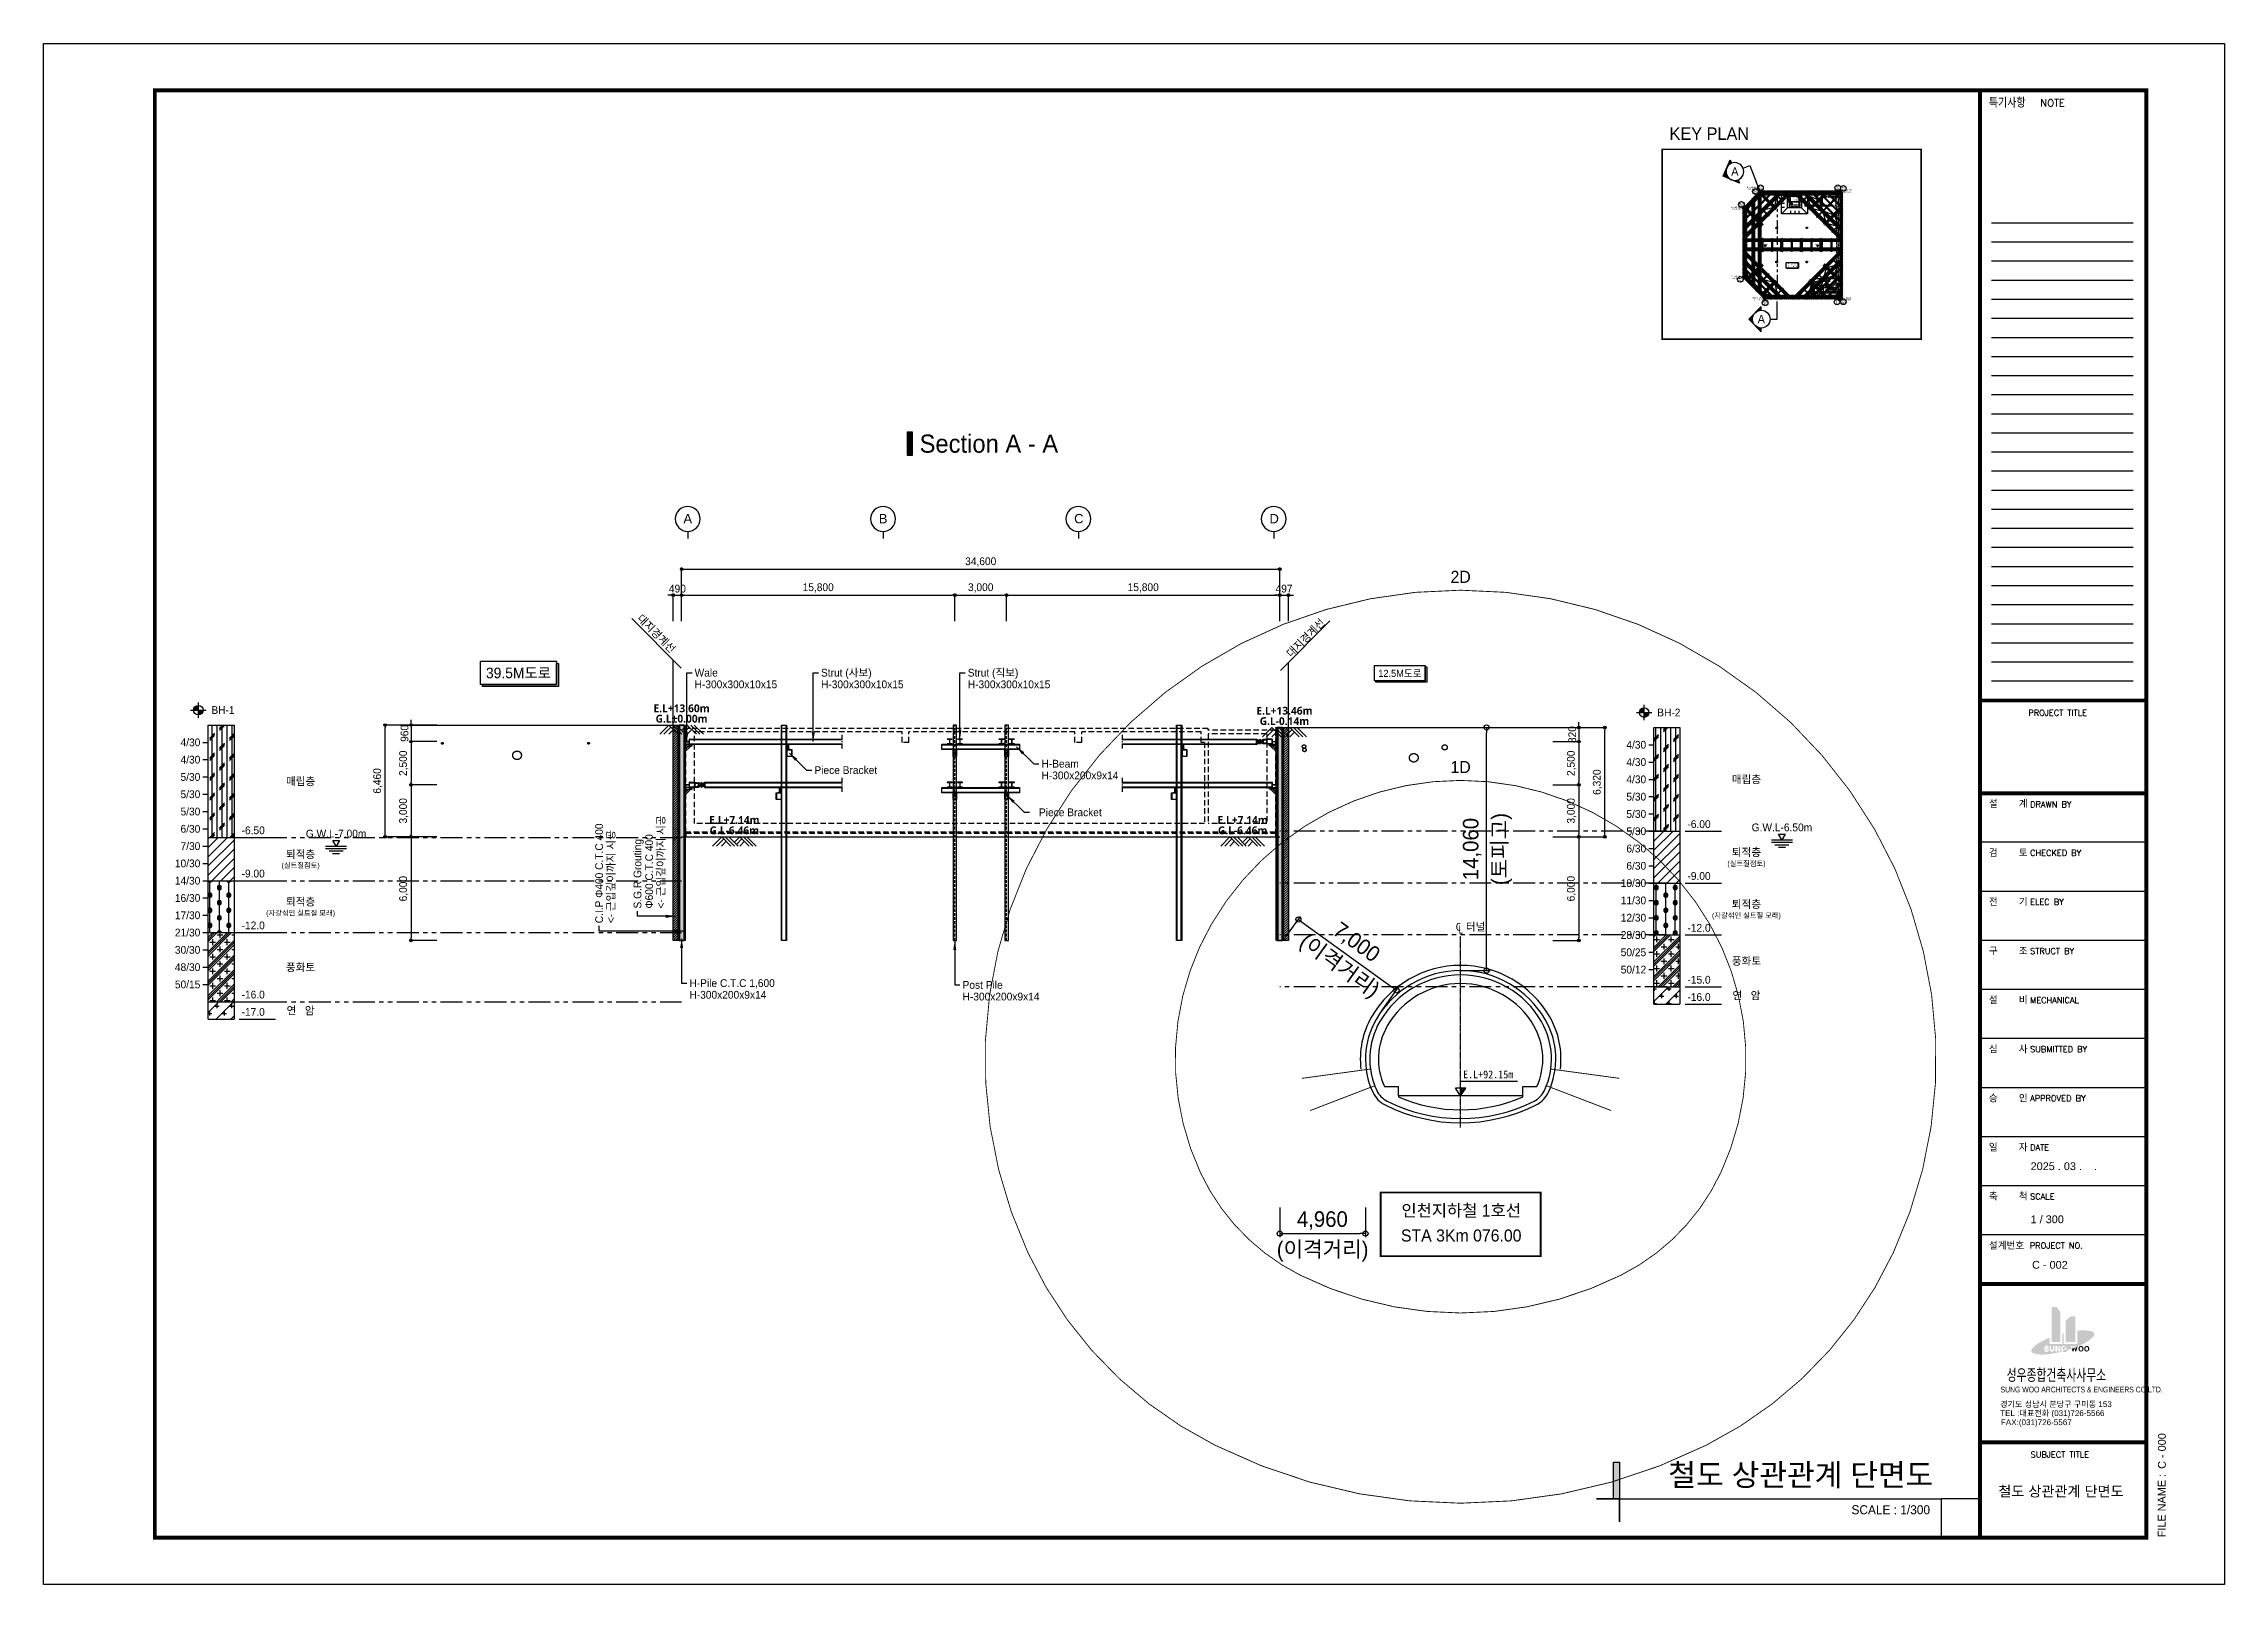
# Model space of a CAD drawing. Header units: millimetres. Extents: x 1073475 to 2890243, y -1340830 to -367733.
# Drawn here: x 1410083 to 1536233, y -456833 to -367733 of the extents above; entities that cross this region are included whole.
import ezdxf
from ezdxf.enums import TextEntityAlignment as Align

# ---------------------------------------------------------------- set-up
doc = ezdxf.new("R2010")
doc.units = ezdxf.units.MM
doc.header["$LTSCALE"] = 50
doc.header["$PDMODE"] = 3
doc.header["$PDSIZE"] = 100
for name, pattern in [('A-CENTR01', [2, 1.25, -0.25, 0.25, -0.25]), ('CENTER', [2, 1.25, -0.25, 0.25, -0.25]), ('CENTER2', [28.575, 19.05, -3.175, 3.175, -3.175]), ('E-DIGLN01', [2, 0.9, -0.2, 0.9]), ('HIDDEN', [9.525, 6.35, -3.175]), ('HIDDEN2', [4.7625, 3.175, -1.5875]), ('PHANTOM', [63.5, 31.75, -6.35, 6.35, -6.35, 6.35, -6.35])]:
    doc.linetypes.add(name, pattern=pattern)
doc.layers.get('Defpoints').update_dxf_attribs({"color": 151})
for name, color, linetype in [('0-재료표-1', 3, 'Continuous'), ('0-재료표-T', 7, 'Continuous'), ('1', 1, 'Continuous'), ('11', 11, 'Continuous'), ('3', 3, 'Continuous'), ('4', 4, 'Continuous'), ('A-SYM', 7, 'Continuous'), ('A_BRICK', 3, 'Continuous'), ('ANGLE', 1, 'Continuous'), ('C-DIM', 7, 'Continuous'), ('CEN', 1, 'CENTER2'), ('CIP', 1, 'Continuous'), ('CS-CNTL', 1, 'A-CENTR01'), ('CS-CONC-MAJR', 4, 'Continuous'), ('CS-DIMS', 1, 'Continuous'), ('CS-EXCV', 3, 'E-DIGLN01'), ('CS-PLAT', 3, 'Continuous'), ('CS-SYMB', 2, 'Continuous'), ('CS-TEXT', 7, 'Continuous'), ('CZ-TEX2', 7, 'Continuous'), ('H-BEAM', 5, 'Continuous'), ('H-BEAM-상부', 173, 'Continuous'), ('HAT', 8, 'Continuous'), ('HPILE-300x200', 3, 'Continuous'), ('LW-소공', 8, 'Continuous'), ('NO', 2, 'Continuous'), ('PIECE BRACKET', 1, 'Continuous'), ('PILE', 3, 'Continuous'), ('POST PILE', 6, 'Continuous'), ('POST PILE-1', 4, 'Continuous'), ('ROCKBOLT', 7, 'Continuous'), ('RXCOBAL', 7, 'Continuous'), ('SGR', 8, 'Continuous'), ('SITE', 7, 'PHANTOM'), ('ST-CEN', 1, 'HIDDEN'), ('ST-CEN(상부 H-BEAM)', 1, 'HIDDEN'), ('ST-CEN(하부 H-BEAM)', 1, 'HIDDEN'), ('STRUT', 3, 'Continuous'), ('STRUT-하', 3, 'Continuous'), ('TEX', 3, 'Continuous'), ('TEXT', 3, 'Continuous'), ('TEXT1', 7, 'Continuous'), ('TITLE-1', 3, 'Continuous'), ('TITLE-2', 3, 'Continuous'), ('WALE-1', 3, 'Continuous'), ('건축', 233, 'HIDDEN'), ('굴착고', 2, 'Continuous'), ('단면', 4, 'Continuous'), ('대지경계선', 6, 'PHANTOM'), ('법면', 41, 'Continuous'), ('유압JACK', 2, 'Continuous'), ('주상도', 7, 'Continuous'), ('주상도0', 222, 'Continuous'), ('현황', 9, 'Continuous'), ('현황레벨', 7, 'Continuous')]:
    doc.layers.add(name, color=color, linetype=linetype)
doc.layers.add('_0', color=7, linetype='Continuous', lineweight=0)
doc.layers.add('defpoint', color=193, linetype='Continuous', plot=False)
doc.styles.add('$0$돋음', font='')
doc.styles.add('RXHG', font='arial.ttf')
doc.styles.add('RXHS', font='SIMPLEX.SHX', dxfattribs={"bigfont": 'WHGTXT.SHX'})
doc.styles.add('TB_TEXT', font='')
doc.styles.add('돋움', font='')
doc.styles.add('맑은고딕', font='malgunbd.ttf')
doc.styles.get('$0$돋음').set_extended_font_data('Dotum')
doc.styles.get('TB_TEXT').set_extended_font_data('GulimChe')
doc.styles.get('돋움').set_extended_font_data('Dotum')
doc.linetypes.add('A-DIGLN01', pattern='A,0.9,-0.2,[19,kscals.shx,S=0.1,R=180,X=0,Y=0],0.9', length=2)
doc.dimstyles.new('SAM-200-지시선', dxfattribs={"dimscale": 0.1, "dimtxt": 300, "dimasz": 360, "dimexe": 70, "dimexo": 0, "dimgap": 100, "dimtad": 1, "dimdec": 0, "dimzin": 0, "dimdsep": 46, "dimlunit": 6, "dimtxsty": '돋움', "dimcen": 100, "dimclrd": 1, "dimclre": 1, "dimclrt": 256, "dimadec": 0, "dimazin": 0, "dimtfac": 1, "dimtdec": 0, "dimtix": 1, "dimtmove": 2, "dimatfit": 3, "dimfxl": 70, "dimtolj": 1, "dimtzin": 0, "dimlwd": -1, "dimlwe": -1, "dimarcsym": 0})
doc.dimstyles.new('SAM-300', dxfattribs={"dimscale": 1.5, "dimtxt": 300, "dimasz": 100, "dimexe": 70, "dimexo": 0, "dimgap": 100, "dimtad": 1, "dimdec": 0, "dimzin": 0, "dimdsep": 46, "dimlunit": 6, "dimtxsty": '돋움', "dimblk": 'ORIGIN', "dimcen": 100, "dimclrd": 1, "dimclre": 1, "dimclrt": 7, "dimadec": 0, "dimazin": 0, "dimtfac": 1, "dimtdec": 0, "dimtix": 1, "dimtmove": 2, "dimatfit": 3, "dimfxl": 70, "dimtolj": 1, "dimtzin": 0, "dimlwd": -1, "dimlwe": -1, "dimarcsym": 0})
pattern_1 = [(45, (-405980.34, -212353.86), (-265.16504, 265.16504), [])]

msp = doc.modelspace()

# ---------------------------------------------------------------- texts
at = {"color": 3, "lineweight": 13, "style": '$0$돋음'}
msp.add_text('KEY PLAN', height=720, dxfattribs=at).set_placement((1504134.2, -373299.1))
at = {"layer": '1', "color": 7, "style": '맑은고딕'}
for s, p in [('E.L+13.60m', (1446988.4, -406171.7)), ('E.L+13.46m', (1481861.9, -406311.7)), ('G.L%%P0.00m', (1446988.4, -406771.7)), ('G.L-0.14m', (1481861.9, -406911.7)), ('E.L+7.14m', (1450039.7, -412631.7)), ('E.L+7.14m', (1479442.6, -412631.7)), ('G.L-6.46m', (1450039.7, -413231.7)), ('G.L-6.46m', (1479442.6, -413231.7))]:
    msp.add_text(s, height=450, dxfattribs=at).set_placement(p, align=Align.MIDDLE)
at = {"layer": '3', "color": 5, "linetype": 'HIDDEN2', "ltscale": 5, "true_color": 0x0000e6, "style": '돋움'}
for s, p in [('2D', (1492051.9, -398568.1)), ('1D', (1492051.9, -409568.1))]:
    msp.add_text(s, height=700, dxfattribs=at).set_placement(p, align=Align.MIDDLE_CENTER)
at = {"layer": 'C-DIM', "color": 7, "style": '돋움'}
for s, p in [('Wale', (1447740.7, -404110.5)), ('H-300x300x10x15', (1447740.7, -404785.5)), ('Strut (사보)', (1455052.1, -404110.5)), ('H-300x300x10x15', (1455052.1, -404785.5)), ('Strut (직보)', (1463540.7, -404110.5)), ('H-300x300x10x15', (1463540.7, -404785.5)), ('Piece Bracket', (1454670.2, -409744.9)), ('H-Beam', (1467806.1, -409375.4)), ('H-300x200x9x14', (1467806.1, -410050.4)), ('Piece Bracket', (1467661.1, -412185.9)), ('H-Pile C.T.C 1,600', (1447440.7, -422062.8)), ('H-300x200x9x14', (1447440.7, -422737.8)), ('Post Pile', (1463240.7, -422166.2)), ('H-300x200x9x14', (1463240.7, -422841.2))]:
    msp.add_text(s, height=450, dxfattribs=at).set_placement(p, align=Align.MIDDLE_LEFT)
for s, p in [('<- 근입깊이까지 시공', (1445785.7, -417749.2)), ('C.I.P Φ400 C.T.C 400', (1442217.7, -418601.6)), ('<- 근입깊이까지 시공', (1442892.7, -418601.6)), ('S.G.R Grouting', (1444435.7, -417749.2)), ('Φ600 C.T.C 400', (1445110.7, -417749.2))]:
    msp.add_text(s, height=450, rotation=90, dxfattribs=at).set_placement(p, align=Align.MIDDLE_LEFT)
at = {"layer": 'C-DIM', "color": 1, "true_color": 0xe60000, "style": '돋움'}
for s, p in [('4,960', (1484052.2, -435708.7)), ('(이격거리)', (1484068.6, -437446.2))]:
    msp.add_text(s, height=900, dxfattribs=at).set_placement(p, align=Align.MIDDLE_CENTER)
at = {"layer": 'C-DIM', "color": 1, "ltscale": 0.2, "true_color": 0xe60000, "char_height": 900, "attachment_point": 5, "style": '돋움'}
for s, insert, rotation in [('\\A1;(토피고)', (1494428.9, -414310), 90), ('\\A1;14,060', (1492714.6, -414310), 90), ('\\A1;7,000', (1485994.9, -419747.4), 324.238984), ('\\A1;(이격거리)', (1484993, -421138.5), 324.238984)]:
    msp.add_mtext(s, dxfattribs=dict(at, insert=insert, rotation=rotation))
at = {"layer": 'CZ-TEX2', "style": 'TB_TEXT'}
msp.add_text('E.L+92.15m', height=450, dxfattribs=at).set_placement((1492191.6, -427343.9), align=Align.MIDDLE_LEFT)
at = {"layer": 'TITLE-1', "style": '돋움'}
for s, height, p in [('철도 상관관계 단면도', 1275, (1519395.7, -450496.7)), ('SCALE : 1/300 ', 525, (1519395.7, -452517.9))]:
    msp.add_text(s, height=height, dxfattribs=at).set_placement(p, align=Align.MIDDLE_RIGHT)
at = {"layer": 'TITLE-2', "color": 3, "style": '돋움'}
msp.add_text('Section A - A', height=1050, dxfattribs=at).set_placement((1460755.4, -391390.5))
at = {"layer": '단면', "style": '돋움'}
for p in [(1507916.4, -375128.8, 0), (1509445.1, -383666.3, 0)]:
    msp.add_text('A', height=480, dxfattribs=at).set_placement(p, align=Align.MIDDLE)
at = {"layer": '대지경계선', "color": 1, "style": '돋움'}
for rotation, p in [(315, (1445541.7, -401841.4)), (45, (1483076.7, -402093.1))]:
    msp.add_text('대지경계선', height=450, rotation=rotation, dxfattribs=at).set_placement(p, align=Align.MIDDLE)

# ---------------------------------------------------------------- blocks, each defined once
blk = doc.blocks.new('r1')
at = {"layer": 'ROCKBOLT', "color": 6, "linetype": 'HIDDEN', "ltscale": 0.3, "const_width": 50}
blk.add_lwpolyline([(0, 0), (0, -4000)], dxfattribs=at)
blk = doc.blocks.new('A$604448424532')
at = {"layer": 'CS-CNTL'}
blk.add_line((0, -1830), (0, 9248), dxfattribs=at)
at = {"layer": 'CS-CONC-MAJR', "color": 1}
for p, q in [((-3600, 0), (-3600, 550)), ((3600, 0), (-3600, 0)), ((3600, 0), (3600, 550)), ((3600, 550), (4409, 550)), ((3600, -50), (3600, 0)), ((-3600, 0), (-3600, -50))]:
    blk.add_line(p, q, dxfattribs=at)
at = {"layer": 'CS-CONC-MAJR', "flags": 128}
for points in [[(4853, 320, 0.2443073), (4677, 4300, 0.5773503), (-4677, 4300, 0.2443073), (-4853, 320)], [(-4256, -295, 0.236096), (4256, -295)]]:
    blk.add_lwpolyline(points, format="xyb", dxfattribs=at)
at = {"layer": 'CS-CONC-MAJR', "color": 1, "flags": 128}
blk.add_lwpolyline([(4409, 550, 0.2428151), (4244, 4050, 0.5773503), (-4244, 4050, 0.2428151), (-4409, 550), (-3600, 550)], format="xyb", dxfattribs=at)
at = {"layer": 'CS-CONC-MAJR'}
for centre, start, end in [((-3674, 867), 204.91541, 243.43191), ((3674, 867), 296.56809, 335.08459)]:
    blk.add_arc(centre, 1300, start, end, dxfattribs=at)
at = {"layer": 'CS-CONC-MAJR', "color": 1}
blk.add_arc((0, 8215), 9015, 246.46342, 293.53658, dxfattribs=at)
at = {"layer": 'CS-EXCV', "linetype": 'A-DIGLN01', "flags": 128}
for points in [[(5153, 4575, 0.5773503), (-5153, 4575, 0.162835), (-5769, 1547, 0.162835)], [(4893, 4425, 0.5773503), (-4893, 4425, 0.2443073), (-5080, 214)], [(5080, 214, 0.2443073), (4893, 4425, 0.0737307)], [(5769, 1547, 0.162835), (5153, 4575)], [(4368, -519, 0.1696602), (5080, 214)]]:
    blk.add_lwpolyline(points, format="xyb", dxfattribs=at)
at = {"layer": 'CS-EXCV', "linetype": 'A-DIGLN01'}
for centre, radius, start, end in [((-3674, 867), 1550, 204.91541, 243.43191), ((0, 8215), 9765, 243.43191, 296.56809)]:
    blk.add_arc(centre, radius, start, end, dxfattribs=at)
at = {"layer": 'CS-PLAT'}
for p, rotation in [((-5216, 1559), 277.7322920257632), ((5216, 1559), 82.26770797426234), ((-4969, 592), 290.994339550877), ((4969, 592), 69.00566044914086)]:
    blk.add_blockref('r1', p, dxfattribs=dict(at, rotation=rotation))
at = {"layer": 'CS-TEXT', "style": 'TB_TEXT'}
for s, p in [('C 터널', (-279, 9556)), ('L', (-140, 9395))]:
    blk.add_text(s, height=450, dxfattribs=at).set_placement(p)
blk = doc.blocks.new('A$C62E05D53')
at = {"layer": '1'}
for p, q in [((-273, 0), (-628, -356)), ((84, -356), (-273, 0)), ((221, -356), (-137, 0)), ((357, -356), (0, 0)), ((429, 0), (215, -215)), ((787, -356), (429, 0)), ((923, -356), (566, 0)), ((1060, -356), (703, 0)), ((-195, -78), (-472, -356)), ((-97, -175), (-277, -356)), ((508, -78), (294, -293)), ((605, -175), (425, -356))]:
    blk.add_line(p, q, dxfattribs=at)
blk = doc.blocks.new('A-A')
at = {"layer": '건축'}
for p, q in [((-17050, 260), (-17050, 6260)), ((13150, 6260), (-17050, 6260)), ((-16550, 760), (-16550, 6060)), ((-4550, 6060), (-16550, 6060)), ((-4550, 5460), (-4550, 6060)), ((-4150, 5460), (-4550, 5460)), ((5450, 6060), (-4150, 6060)), ((-4150, 5460), (-4150, 6060)), ((5450, 5460), (5450, 6060)), ((5850, 5460), (5450, 5460)), ((12750, 6060), (5850, 6060)), ((5850, 5460), (5850, 6060)), ((12750, 5460), (12750, 6060)), ((12950, 5460), (12750, 5460)), ((17050, 6160), (13150, 6160)), ((16550, 5960), (13150, 5960)), ((13150, 5960), (13150, 760)), ((16550, 5960), (16550, 760)), ((17050, 6160), (17050, 260)), ((-17050, 260), (-17050, 0)), ((17050, 260), (-17050, 260)), ((-17050, 200), (17050, 200)), ((-17050, 0), (17050, 0)), ((12950, 760), (-16550, 760)), ((16550, 760), (13150, 760)), ((17050, 260), (17050, 0))]:
    blk.add_line(p, q, dxfattribs=at)
for points in [[(12950, 5460), (12950, 760)], [(13150, 6160), (13150, 6260)]]:
    blk.add_lwpolyline(points, dxfattribs=at)
blk = doc.blocks.new('A$C52A661DD')
at = {"layer": 'ANGLE'}
for p, q in [((-450, -10), (0, -10)), ((-361, -7), (0, -368))]:
    blk.add_line(p, q, dxfattribs=at)
for points in [[(-450, 0), (0, 0), (0, -90), (-450, -90)], [(-354, 0), (0, -354), (0, -481), (-417, -64)]]:
    blk.add_lwpolyline(points, close=True, dxfattribs=at)
blk = doc.blocks.new('A$C26452653')
at = {"layer": '유압JACK'}
for p, q in [((0, 600), (0, 587)), ((0, 600), (300, 600)), ((300, 600), (0, 600)), ((0, 13), (26, 234)), ((0, 13), (0, 0)), ((0, 0), (300, 0)), ((5, 582), (62, 582)), ((5, 582), (150, 582)), ((5, 582), (125, 582)), ((5, 18), (25, 18)), ((9, 582), (82, 471)), ((17, 413), (64, 417)), ((17, 393), (64, 389)), ((40, 33), (40, 244)), ((77, 363), (54, 296)), ((56, 21), (56, 199)), ((56, 168), (60, 168)), ((56, 153), (60, 153)), ((56, 63), (60, 63)), ((56, 48), (60, 48)), ((70, 311), (57, 299)), ((59, 18), (241, 18)), ((60, 168), (60, 153)), ((60, 48), (60, 63)), ((83, 450), (77, 568)), ((77, 434), (77, 432)), ((77, 432), (77, 372)), ((77, 374), (77, 372)), ((77, 373), (77, 372)), ((133, 368), (77, 368)), ((77, 368), (77, 327)), ((150, 438), (81, 438)), ((150, 368), (81, 368)), ((150, 444), (89, 444)), ((92, 226), (92, 221)), ((92, 226), (207, 226)), ((92, 221), (207, 221)), ((95, 444), (95, 438)), ((95, 444), (205, 444)), ((95, 438), (205, 438)), ((98, 444), (98, 438)), ((98, 234), (98, 226)), ((98, 226), (197, 226)), ((101, 235), (101, 226)), ((102, 226), (102, 221)), ((103, 226), (103, 221)), ((103, 221), (195, 221)), ((103, 218), (103, 213)), ((103, 218), (195, 218)), ((103, 213), (197, 213)), ((105, 221), (105, 218)), ((133, 368), (222, 368)), ((295, 582), (139, 582)), ((142, 479), (140, 567)), ((141, 247), (141, 360)), ((141, 341), (159, 341)), ((141, 259), (159, 259)), ((150, 444), (211, 444)), ((150, 438), (218, 438)), ((150, 368), (218, 368)), ((158, 479), (160, 567)), ((159, 247), (159, 360)), ((295, 582), (175, 582)), ((195, 221), (197, 221)), ((195, 221), (195, 218)), ((195, 218), (197, 218)), ((197, 226), (197, 221)), ((197, 226), (197, 221)), ((197, 226), (197, 221)), ((197, 226), (202, 226)), ((197, 218), (197, 213)), ((199, 235), (199, 226)), ((202, 444), (202, 438)), ((202, 234), (202, 226)), ((205, 444), (205, 438)), ((207, 226), (207, 221)), ((217, 450), (223, 568)), ((291, 582), (218, 471)), ((222, 434), (222, 432)), ((222, 432), (222, 372)), ((222, 374), (222, 372)), ((222, 373), (222, 372)), ((222, 368), (222, 327)), ((222, 363), (246, 296)), ((230, 311), (243, 299)), ((282, 413), (236, 417)), ((282, 393), (236, 389)), ((295, 582), (238, 582)), ((240, 168), (240, 153)), ((244, 168), (240, 168)), ((244, 153), (240, 153)), ((244, 63), (240, 63)), ((240, 48), (240, 63)), ((244, 48), (240, 48)), ((244, 21), (244, 199)), ((260, 33), (260, 244)), ((300, 13), (274, 234)), ((295, 18), (275, 18)), ((300, 600), (300, 587)), ((300, 13), (300, 0))]:
    blk.add_line(p, q, dxfattribs=at)
for centre, radius, start, end in [((5, 587), 5, 180, 270), ((5, 13), 5, 90, 180), ((17, 403), 10, 90, 270), ((25, 33), 15, 270, 0), ((135, 221), 110, 135, 172.99693), ((150, 236), 110, 135.36023, 180), ((81, 199), 25, 119.7623, 180), ((59, 21), 3, 180, 270), ((62, 567), 15, 3, 90), ((62, 432), 15, 274.76364, 0), ((62, 374), 15, 0, 85.23636), ((150, 79), 164, 90, 119.7623), ((57, 327), 20, 315.36023, 0), ((81, 434), 4, 90, 180), ((81, 372), 4, 180, 270), ((89, 450), 6, 183, 270), ((125, 567), 15, 1.2674, 90), ((132, 479), 10, 270, 1.2674), ((133, 360), 7.5, 0, 90), ((150, 403), 15, 90, 270), ((136, 247), 5, 274.75184, 0), ((150, 403), 10, 90, 270), ((150, 403), 15, 270, 90), ((150, 403), 10, 270, 90), ((150, 79), 164, 60.2377, 90), ((168, 479), 10, 178.7326, 270), ((166, 360), 7.5, 90, 180), ((164, 247), 5, 180, 265.24816), ((175, 567), 15, 90, 178.7326), ((211, 450), 6, 270, 357), ((218, 434), 4, 0, 90), ((218, 372), 4, 270, 0), ((237, 432), 15, 180, 265.23636), ((238, 567), 15, 90, 177), ((237, 374), 15, 94.76364, 180), ((242, 327), 20, 180, 224.63977), ((150, 236), 110, 0, 44.63977), ((219, 199), 25, 0, 60.2377), ((241, 21), 3, 270, 0), ((165, 221), 110, 7.00307, 45), ((275, 33), 15, 180, 270), ((282, 403), 10, 270, 90), ((295, 587), 5, 270, 0), ((295, 13), 5, 0, 90)]:
    blk.add_arc(centre, radius, start, end, dxfattribs=at)
blk = doc.blocks.new('A$C6CA04DE3')
at = {"layer": 'PIECE BRACKET', "color": 8}
blk.add_lwpolyline([(-100, 0), (100, 0), (100, -400), (-100, -400)], close=True, dxfattribs=at)
for centre in [(-53, -75), (-53, -155), (-53, -235), (-53, -315), (53, -75), (53, -155), (53, -235), (53, -315)]:
    blk.add_circle(centre, 14.6, dxfattribs=at)
blk = doc.blocks.new('_Origin')
at = {"color": 0, "linetype": 'ByBlock', "lineweight": -2}
blk.add_line((0, 0), (-1, 0), dxfattribs=at)
blk.add_circle((0, 0), 0.5, dxfattribs=at)
blk = doc.blocks.new('*D691')
at = {"layer": 'C-DIM', "color": 1, "ltscale": 0.2, "transparency": 16777216}
for p, q in [((1432836, -407140), (1431231, -407140)), ((1431336, -406990), (1431336, -406840)), ((1431336, -407140), (1431336, -408100)), ((1432836, -408100), (1431231, -408100)), ((1431336, -408250), (1431336, -408400))]:
    blk.add_line(p, q, dxfattribs=at)
at = {"layer": 'Defpoints', "color": 0, "ltscale": 0.2, "transparency": 16777216}
for p in [(1432836, -407140), (1431336, -408100), (1432836, -408100)]:
    blk.add_point(p, dxfattribs=at)
at = {"layer": 'C-DIM', "color": 1, "ltscale": 0.2, "transparency": 16777216, "xscale": 150, "yscale": 150, "zscale": 150}
for p, rotation in [((1431336, -407140), 270), ((1431336, -408100), 90)]:
    blk.add_blockref('_Origin', p, dxfattribs=dict(at, rotation=rotation))
at = {"layer": 'C-DIM', "color": 7, "ltscale": 0.2, "transparency": 16777216, "insert": (1430961, -407620), "char_height": 450, "attachment_point": 5, "rotation": 90, "style": '돋움'}
blk.add_mtext('\\A1;960', dxfattribs=at)
blk = doc.blocks.new('*D692')
at = {"layer": 'C-DIM', "color": 1, "ltscale": 0.2, "transparency": 16777216}
for p, q in [((1432836, -408100), (1431231, -408100)), ((1431336, -408250), (1431336, -410450)), ((1432836, -410600), (1431231, -410600))]:
    blk.add_line(p, q, dxfattribs=at)
at = {"layer": 'Defpoints', "color": 0, "ltscale": 0.2, "transparency": 16777216}
for p in [(1432836, -408100), (1431336, -410600), (1432836, -410600)]:
    blk.add_point(p, dxfattribs=at)
at = {"layer": 'C-DIM', "color": 1, "ltscale": 0.2, "transparency": 16777216, "xscale": 150, "yscale": 150, "zscale": 150}
for p, rotation in [((1431336, -408100), 90), ((1431336, -410600), 270)]:
    blk.add_blockref('_Origin', p, dxfattribs=dict(at, rotation=rotation))
at = {"layer": 'C-DIM', "color": 7, "ltscale": 0.2, "transparency": 16777216, "insert": (1430918, -409350), "char_height": 450, "attachment_point": 5, "rotation": 90, "style": '돋움'}
blk.add_mtext('\\A1;2,500', dxfattribs=at)
blk = doc.blocks.new('*D693')
at = {"layer": 'C-DIM', "color": 1, "ltscale": 0.2, "transparency": 16777216}
for p, q in [((1432836, -410600), (1431231, -410600)), ((1431336, -410750), (1431336, -413450)), ((1432836, -413600), (1431231, -413600))]:
    blk.add_line(p, q, dxfattribs=at)
at = {"layer": 'Defpoints', "color": 0, "ltscale": 0.2, "transparency": 16777216}
for p in [(1432836, -410600), (1431336, -413600), (1432836, -413600)]:
    blk.add_point(p, dxfattribs=at)
at = {"layer": 'C-DIM', "color": 1, "ltscale": 0.2, "transparency": 16777216, "xscale": 150, "yscale": 150, "zscale": 150}
for p, rotation in [((1431336, -410600), 90), ((1431336, -413600), 270)]:
    blk.add_blockref('_Origin', p, dxfattribs=dict(at, rotation=rotation))
at = {"layer": 'C-DIM', "color": 7, "ltscale": 0.2, "transparency": 16777216, "insert": (1430918, -412100), "char_height": 450, "attachment_point": 5, "rotation": 90, "style": '돋움'}
blk.add_mtext('\\A1;3,000', dxfattribs=at)
blk = doc.blocks.new('*D694')
at = {"layer": 'C-DIM', "color": 1, "ltscale": 0.2, "transparency": 16777216}
for p, q in [((1432836, -413600), (1431231, -413600)), ((1431336, -413750), (1431336, -419450)), ((1432836, -419600), (1431231, -419600))]:
    blk.add_line(p, q, dxfattribs=at)
at = {"layer": 'Defpoints', "color": 0, "ltscale": 0.2, "transparency": 16777216}
for p in [(1432836, -413600), (1431336, -419600), (1432836, -419600)]:
    blk.add_point(p, dxfattribs=at)
at = {"layer": 'C-DIM', "color": 1, "ltscale": 0.2, "transparency": 16777216, "xscale": 150, "yscale": 150, "zscale": 150}
for p, rotation in [((1431336, -413600), 90), ((1431336, -419600), 270)]:
    blk.add_blockref('_Origin', p, dxfattribs=dict(at, rotation=rotation))
at = {"layer": 'C-DIM', "color": 7, "ltscale": 0.2, "transparency": 16777216, "insert": (1430918, -416600), "char_height": 450, "attachment_point": 5, "rotation": 90, "style": '돋움'}
blk.add_mtext('\\A1;6,000', dxfattribs=at)
blk = doc.blocks.new('*D695')
at = {"layer": 'C-DIM', "color": 1, "ltscale": 0.2, "transparency": 16777216}
for p, q in [((1431336, -407140), (1429731, -407140)), ((1429836, -413450), (1429836, -407290)), ((1431336, -413600), (1429731, -413600))]:
    blk.add_line(p, q, dxfattribs=at)
at = {"layer": 'Defpoints', "color": 0, "ltscale": 0.2, "transparency": 16777216}
for p in [(1429836, -407140), (1431336, -407140), (1431336, -413600)]:
    blk.add_point(p, dxfattribs=at)
at = {"layer": 'C-DIM', "color": 1, "ltscale": 0.2, "transparency": 16777216, "xscale": 150, "yscale": 150, "zscale": 150}
for p, rotation in [((1429836, -407140), 90), ((1429836, -413600), 270)]:
    blk.add_blockref('_Origin', p, dxfattribs=dict(at, rotation=rotation))
at = {"layer": 'C-DIM', "color": 7, "ltscale": 0.2, "transparency": 16777216, "insert": (1429418, -410370), "char_height": 450, "attachment_point": 5, "rotation": 90, "style": '돋움'}
blk.add_mtext('\\A1;6,460', dxfattribs=at)
blk = doc.blocks.new('*D696')
at = {"layer": 'C-DIM', "color": 1, "ltscale": 0.2, "transparency": 16777216}
for p, q in [((1497387, -407280), (1498992, -407280)), ((1498887, -407130), (1498887, -406980)), ((1498887, -407280), (1498887, -408100)), ((1497387, -408100), (1498992, -408100)), ((1498887, -408250), (1498887, -408400))]:
    blk.add_line(p, q, dxfattribs=at)
at = {"layer": 'Defpoints', "color": 0, "ltscale": 0.2, "transparency": 16777216}
for p in [(1497387, -407280), (1497387, -408100), (1498887, -408100)]:
    blk.add_point(p, dxfattribs=at)
at = {"layer": 'C-DIM', "color": 1, "ltscale": 0.2, "transparency": 16777216, "xscale": 150, "yscale": 150, "zscale": 150}
for p, rotation in [((1498887, -407280), 270), ((1498887, -408100), 90)]:
    blk.add_blockref('_Origin', p, dxfattribs=dict(at, rotation=rotation))
at = {"layer": 'C-DIM', "color": 7, "ltscale": 0.2, "transparency": 16777216, "insert": (1498512, -407690), "char_height": 450, "attachment_point": 5, "rotation": 90, "style": '돋움'}
blk.add_mtext('\\A1;820', dxfattribs=at)
blk = doc.blocks.new('*D697')
at = {"layer": 'C-DIM', "color": 1, "ltscale": 0.2, "transparency": 16777216}
for p, q in [((1497387, -408100), (1498992, -408100)), ((1498887, -408250), (1498887, -410450)), ((1497387, -410600), (1498992, -410600))]:
    blk.add_line(p, q, dxfattribs=at)
at = {"layer": 'Defpoints', "color": 0, "ltscale": 0.2, "transparency": 16777216}
for p in [(1497387, -408100), (1497387, -410600), (1498887, -410600)]:
    blk.add_point(p, dxfattribs=at)
at = {"layer": 'C-DIM', "color": 1, "ltscale": 0.2, "transparency": 16777216, "xscale": 150, "yscale": 150, "zscale": 150}
for p, rotation in [((1498887, -408100), 90), ((1498887, -410600), 270)]:
    blk.add_blockref('_Origin', p, dxfattribs=dict(at, rotation=rotation))
at = {"layer": 'C-DIM', "color": 7, "ltscale": 0.2, "transparency": 16777216, "insert": (1498469, -409350), "char_height": 450, "attachment_point": 5, "rotation": 90, "style": '돋움'}
blk.add_mtext('\\A1;2,500', dxfattribs=at)
blk = doc.blocks.new('*D698')
at = {"layer": 'C-DIM', "color": 1, "ltscale": 0.2, "transparency": 16777216}
for p, q in [((1497387, -410600), (1498992, -410600)), ((1498887, -410750), (1498887, -413450)), ((1497387, -413600), (1498992, -413600))]:
    blk.add_line(p, q, dxfattribs=at)
at = {"layer": 'Defpoints', "color": 0, "ltscale": 0.2, "transparency": 16777216}
for p in [(1497387, -410600), (1497387, -413600), (1498887, -413600)]:
    blk.add_point(p, dxfattribs=at)
at = {"layer": 'C-DIM', "color": 1, "ltscale": 0.2, "transparency": 16777216, "xscale": 150, "yscale": 150, "zscale": 150}
for p, rotation in [((1498887, -410600), 90), ((1498887, -413600), 270)]:
    blk.add_blockref('_Origin', p, dxfattribs=dict(at, rotation=rotation))
at = {"layer": 'C-DIM', "color": 7, "ltscale": 0.2, "transparency": 16777216, "insert": (1498469, -412100), "char_height": 450, "attachment_point": 5, "rotation": 90, "style": '돋움'}
blk.add_mtext('\\A1;3,000', dxfattribs=at)
blk = doc.blocks.new('*D699')
at = {"layer": 'C-DIM', "color": 1, "ltscale": 0.2, "transparency": 16777216}
for p, q in [((1497387, -413600), (1498992, -413600)), ((1498887, -413750), (1498887, -419450)), ((1497387, -419600), (1498992, -419600))]:
    blk.add_line(p, q, dxfattribs=at)
at = {"layer": 'Defpoints', "color": 0, "ltscale": 0.2, "transparency": 16777216}
for p in [(1497387, -413600), (1497387, -419600), (1498887, -419600)]:
    blk.add_point(p, dxfattribs=at)
at = {"layer": 'C-DIM', "color": 1, "ltscale": 0.2, "transparency": 16777216, "xscale": 150, "yscale": 150, "zscale": 150}
for p, rotation in [((1498887, -413600), 90), ((1498887, -419600), 270)]:
    blk.add_blockref('_Origin', p, dxfattribs=dict(at, rotation=rotation))
at = {"layer": 'C-DIM', "color": 7, "ltscale": 0.2, "transparency": 16777216, "insert": (1498469, -416600), "char_height": 450, "attachment_point": 5, "rotation": 90, "style": '돋움'}
blk.add_mtext('\\A1;6,000', dxfattribs=at)
blk = doc.blocks.new('*D700')
at = {"layer": 'C-DIM', "color": 1, "ltscale": 0.2, "transparency": 16777216}
for p, q in [((1498887, -407280), (1500492, -407280)), ((1500387, -413450), (1500387, -407430)), ((1498887, -413600), (1500492, -413600))]:
    blk.add_line(p, q, dxfattribs=at)
at = {"layer": 'Defpoints', "color": 0, "ltscale": 0.2, "transparency": 16777216}
for p in [(1498887, -407280), (1500387, -407280), (1498887, -413600)]:
    blk.add_point(p, dxfattribs=at)
at = {"layer": 'C-DIM', "color": 1, "ltscale": 0.2, "transparency": 16777216, "xscale": 150, "yscale": 150, "zscale": 150}
for p, rotation in [((1500387, -407280), 90), ((1500387, -413600), 270)]:
    blk.add_blockref('_Origin', p, dxfattribs=dict(at, rotation=rotation))
at = {"layer": 'C-DIM', "color": 7, "ltscale": 0.2, "transparency": 16777216, "insert": (1499969, -410440), "char_height": 450, "attachment_point": 5, "rotation": 90, "style": '돋움'}
blk.add_mtext('\\A1;6,320', dxfattribs=at)
blk = doc.blocks.new('*D701')
at = {"layer": 'C-DIM', "color": 1, "ltscale": 0.2, "transparency": 16777216}
for p, q in [((1446351, -399628), (1446201, -399628)), ((1446501, -401128), (1446501, -399523)), ((1446501, -399628), (1446991, -399628)), ((1446991, -401128), (1446991, -399523)), ((1447141, -399628), (1447291, -399628))]:
    blk.add_line(p, q, dxfattribs=at)
at = {"layer": 'Defpoints', "color": 0, "ltscale": 0.2, "transparency": 16777216}
for p in [(1446991, -399628), (1446501, -401128), (1446991, -401128)]:
    blk.add_point(p, dxfattribs=at)
at = {"layer": 'C-DIM', "color": 1, "ltscale": 0.2, "transparency": 16777216, "xscale": 150, "yscale": 150, "zscale": 150}
blk.add_blockref('_Origin', (1446501, -399628), dxfattribs=at)
at = {"layer": 'C-DIM', "color": 1, "ltscale": 0.2, "transparency": 16777216, "xscale": 150, "yscale": 150, "zscale": 150, "rotation": 180}
blk.add_blockref('_Origin', (1446991, -399628), dxfattribs=at)
at = {"layer": 'C-DIM', "color": 7, "ltscale": 0.2, "transparency": 16777216, "insert": (1446746, -399252), "char_height": 450, "attachment_point": 5, "style": '돋움'}
blk.add_mtext('\\A1;490', dxfattribs=at)
blk = doc.blocks.new('*D702')
at = {"layer": 'C-DIM', "color": 1, "ltscale": 0.2, "transparency": 16777216}
for p, q in [((1446991, -401128), (1446991, -399523)), ((1447141, -399628), (1462641, -399628)), ((1462791, -401128), (1462791, -399523))]:
    blk.add_line(p, q, dxfattribs=at)
at = {"layer": 'Defpoints', "color": 0, "ltscale": 0.2, "transparency": 16777216}
for p in [(1462791, -399628), (1446991, -401128), (1462791, -401128)]:
    blk.add_point(p, dxfattribs=at)
at = {"layer": 'C-DIM', "color": 1, "ltscale": 0.2, "transparency": 16777216, "xscale": 150, "yscale": 150, "zscale": 150, "rotation": 180}
blk.add_blockref('_Origin', (1446991, -399628), dxfattribs=at)
at = {"layer": 'C-DIM', "color": 1, "ltscale": 0.2, "transparency": 16777216, "xscale": 150, "yscale": 150, "zscale": 150}
blk.add_blockref('_Origin', (1462791, -399628), dxfattribs=at)
at = {"layer": 'C-DIM', "color": 7, "ltscale": 0.2, "transparency": 16777216, "insert": (1454891, -399209), "char_height": 450, "attachment_point": 5, "style": '돋움'}
blk.add_mtext('\\A1;15,800', dxfattribs=at)
blk = doc.blocks.new('*D703')
at = {"layer": 'C-DIM', "color": 1, "ltscale": 0.2, "transparency": 16777216}
for p, q in [((1462791, -401128), (1462791, -399523)), ((1462941, -399628), (1465641, -399628)), ((1465791, -401128), (1465791, -399523))]:
    blk.add_line(p, q, dxfattribs=at)
at = {"layer": 'Defpoints', "color": 0, "ltscale": 0.2, "transparency": 16777216}
for p in [(1465791, -399628), (1462791, -401128), (1465791, -401128)]:
    blk.add_point(p, dxfattribs=at)
at = {"layer": 'C-DIM', "color": 1, "ltscale": 0.2, "transparency": 16777216, "xscale": 150, "yscale": 150, "zscale": 150, "rotation": 180}
blk.add_blockref('_Origin', (1462791, -399628), dxfattribs=at)
at = {"layer": 'C-DIM', "color": 1, "ltscale": 0.2, "transparency": 16777216, "xscale": 150, "yscale": 150, "zscale": 150}
blk.add_blockref('_Origin', (1465791, -399628), dxfattribs=at)
at = {"layer": 'C-DIM', "color": 7, "ltscale": 0.2, "transparency": 16777216, "insert": (1464291, -399209), "char_height": 450, "attachment_point": 5, "style": '돋움'}
blk.add_mtext('\\A1;3,000', dxfattribs=at)
blk = doc.blocks.new('*D704')
at = {"layer": 'C-DIM', "color": 1, "ltscale": 0.2, "transparency": 16777216}
for p, q in [((1465791, -401128), (1465791, -399523)), ((1465941, -399628), (1481441, -399628)), ((1481591, -401128), (1481591, -399523))]:
    blk.add_line(p, q, dxfattribs=at)
at = {"layer": 'Defpoints', "color": 0, "ltscale": 0.2, "transparency": 16777216}
for p in [(1481591, -399628), (1465791, -401128), (1481591, -401128)]:
    blk.add_point(p, dxfattribs=at)
at = {"layer": 'C-DIM', "color": 1, "ltscale": 0.2, "transparency": 16777216, "xscale": 150, "yscale": 150, "zscale": 150, "rotation": 180}
blk.add_blockref('_Origin', (1465791, -399628), dxfattribs=at)
at = {"layer": 'C-DIM', "color": 1, "ltscale": 0.2, "transparency": 16777216, "xscale": 150, "yscale": 150, "zscale": 150}
blk.add_blockref('_Origin', (1481591, -399628), dxfattribs=at)
at = {"layer": 'C-DIM', "color": 7, "ltscale": 0.2, "transparency": 16777216, "insert": (1473691, -399209), "char_height": 450, "attachment_point": 5, "style": '돋움'}
blk.add_mtext('\\A1;15,800', dxfattribs=at)
blk = doc.blocks.new('*D705')
at = {"layer": 'C-DIM', "color": 1, "ltscale": 0.2, "transparency": 16777216}
for p, q in [((1481441, -399628), (1481291, -399628)), ((1481591, -401128), (1481591, -399523)), ((1481591, -399628), (1482088, -399628)), ((1482088, -401128), (1482088, -399523)), ((1482238, -399628), (1482388, -399628))]:
    blk.add_line(p, q, dxfattribs=at)
at = {"layer": 'Defpoints', "color": 0, "ltscale": 0.2, "transparency": 16777216}
for p in [(1482088, -399628), (1481591, -401128), (1482088, -401128)]:
    blk.add_point(p, dxfattribs=at)
at = {"layer": 'C-DIM', "color": 1, "ltscale": 0.2, "transparency": 16777216, "xscale": 150, "yscale": 150, "zscale": 150}
blk.add_blockref('_Origin', (1481591, -399628), dxfattribs=at)
at = {"layer": 'C-DIM', "color": 1, "ltscale": 0.2, "transparency": 16777216, "xscale": 150, "yscale": 150, "zscale": 150, "rotation": 180}
blk.add_blockref('_Origin', (1482088, -399628), dxfattribs=at)
at = {"layer": 'C-DIM', "color": 7, "ltscale": 0.2, "transparency": 16777216, "insert": (1481839, -399252), "char_height": 450, "attachment_point": 5, "style": '돋움'}
blk.add_mtext('\\A1;497', dxfattribs=at)
blk = doc.blocks.new('*D706')
at = {"layer": 'C-DIM', "color": 1, "ltscale": 0.2, "transparency": 16777216}
for p, q in [((1446991, -399628), (1446991, -398023)), ((1447141, -398128), (1481441, -398128)), ((1481591, -399628), (1481591, -398023))]:
    blk.add_line(p, q, dxfattribs=at)
at = {"layer": 'Defpoints', "color": 0, "ltscale": 0.2, "transparency": 16777216}
for p in [(1481591, -398128), (1446991, -399628), (1481591, -399628)]:
    blk.add_point(p, dxfattribs=at)
at = {"layer": 'C-DIM', "color": 1, "ltscale": 0.2, "transparency": 16777216, "xscale": 150, "yscale": 150, "zscale": 150, "rotation": 180}
blk.add_blockref('_Origin', (1446991, -398128), dxfattribs=at)
at = {"layer": 'C-DIM', "color": 1, "ltscale": 0.2, "transparency": 16777216, "xscale": 150, "yscale": 150, "zscale": 150}
blk.add_blockref('_Origin', (1481591, -398128), dxfattribs=at)
at = {"layer": 'C-DIM', "color": 7, "ltscale": 0.2, "transparency": 16777216, "insert": (1464291, -397709), "char_height": 450, "attachment_point": 5, "style": '돋움'}
blk.add_mtext('\\A1;34,600', dxfattribs=at)
blk = doc.blocks.new('A$C434C2950')
at = {"layer": 'PIECE BRACKET'}
for p, q in [((0, -14), (300, -14)), ((20, -14), (20, -400)), ((280, -14), (280, -400))]:
    blk.add_line(p, q, dxfattribs=at)
blk.add_lwpolyline([(0, 0), (300, 0), (300, -400), (0, -400)], close=True, dxfattribs=at)
blk = doc.blocks.new('dbox')
at = {"layer": 'HAT'}
h = blk.add_hatch(color=11, dxfattribs=at)
h.paths.add_polyline_path([(77433, 9338), (77433, 10691), (77634, 10691), (77772, 10499), (77772, 9338)])
h.paths.add_polyline_path([(78357, 10329), (78357, 9338), (77980, 9338), (77980, 10162), (78156, 10329)])
h = blk.add_hatch(color=11, dxfattribs=at)
edge = h.paths.add_edge_path()
edge.add_line((78389, 9153), (78400, 9195))
edge.add_line((78400, 9195), (78457, 9195))
edge.add_line((78457, 9195), (78452, 9178))
edge.add_ellipse((77492, 11535), major_axis=(0, 2545), ratio=1, start_angle=202.14575, end_angle=210.59706)
edge.add_ellipse((78218, 10308), major_axis=(0, 1119), ratio=1, start_angle=210.59601, end_angle=228.2714)
edge.add_ellipse((78968, 9639), major_axis=(0, 114), ratio=1, start_angle=228.27786, end_angle=285.87038)
edge.add_ellipse((78968, 9639), major_axis=(0, 114), ratio=1, start_angle=-74.13617, end_angle=-16.54365)
edge.add_ellipse((78682, 8675), major_axis=(0, 1119), ratio=1, start_angle=-16.53888, end_angle=1.1365)
edge.add_ellipse((78710, 7250), major_axis=(0, 2545), ratio=1, start_angle=1.13205, end_angle=6.30579)
edge.add_line((78431, 9779), (78431, 9265))
edge.add_line((78431, 9265), (77906, 9265))
edge.add_line((77906, 9265), (77906, 9679))
edge.add_ellipse((79084, 5053), major_axis=(-53, 4773), ratio=1, start_angle=13.63978, end_angle=14.40005)
edge.add_line((77845, 9663), (77845, 9265))
edge.add_line((77845, 9265), (77360, 9265))
edge.add_line((77360, 9265), (77360, 9504))
edge.add_ellipse((79084, 5053), major_axis=(-54, 4773), ratio=1, start_angle=20.5246, end_angle=21.42921)
edge.add_ellipse((78246, 7118), major_axis=(1, 2545), ratio=1, start_angle=22.09966, end_angle=30.61589)
edge.add_ellipse((77521, 8345), major_axis=(0, 1119), ratio=1, start_angle=30.59612, end_angle=48.27151)
edge.add_ellipse((76770, 9014), major_axis=(0, 114), ratio=1, start_angle=48.27498, end_angle=105.86751)
edge.add_ellipse((76770, 9014), major_axis=(0, 114), ratio=1, start_angle=105.85778, end_angle=163.4503)
edge.add_ellipse((77057, 9978), major_axis=(0, 1119), ratio=1, start_angle=163.45499, end_angle=181.13038)
edge.add_ellipse((77028, 11403), major_axis=(0, 2545), ratio=1, start_angle=181.13636, end_angle=189.65259)
edge.add_ellipse((76655, 13600), major_axis=(1, 4773), ratio=1, start_angle=189.65565, end_angle=194.72387)
edge.add_ellipse((77757, 8815), major_axis=(0, 201), ratio=1, start_angle=-33.1522, end_angle=-28.66311)
edge.add_ellipse((77876, 9033), major_axis=(0, 46.8), ratio=1, start_angle=127.97322, end_angle=151.12117, ccw=False)
edge.add_ellipse((-198308, -206946), major_axis=(272663, 220334), ratio=0.9999999, start_angle=-0.91538, end_angle=-0.91145)
edge.add_ellipse((77863, 9053), major_axis=(0, 49), ratio=1, start_angle=104.03629, end_angle=128.0489, ccw=False)
edge.add_ellipse((77668, 9004), major_axis=(0, 153), ratio=1, start_angle=-76.08998, end_angle=-70.28749)
edge.add_ellipse((77873, 9078), major_axis=(0, 65.1), ratio=1, start_angle=89.33612, end_angle=109.77975, ccw=False)
edge.add_ellipse((77638, 9080), major_axis=(0, 170), ratio=1, start_angle=269.39254, end_angle=274.55697)
edge.add_ellipse((77867, 9099), major_axis=(0, 60.4), ratio=1, start_angle=75.19941, end_angle=94.52888, ccw=False)
edge.add_ellipse((77687, 9146), major_axis=(0, 126), ratio=1, start_angle=255.38151, end_angle=261.38389)
edge.add_ellipse((77871, 9118), major_axis=(0, 59.9), ratio=1, start_angle=424.09302, end_angle=441.18441, ccw=False)
edge.add_ellipse((78586, 8771), major_axis=(12, 855), ratio=1, start_angle=423.73232, end_angle=424.89882, ccw=False)
edge.add_ellipse((77873, 9135), major_axis=(-0.1, 54.6), ratio=1, start_angle=405.77633, end_angle=422.85172, ccw=False)
edge.add_ellipse((77243, 9746), major_axis=(21, 823), ratio=1, start_angle=227.3729, end_angle=228.31467)
edge.add_ellipse((77879, 9149), major_axis=(-0.1, 48.7), ratio=1, start_angle=391.37895, end_angle=406.71584, ccw=False)
edge.add_ellipse((80059, 5590), major_axis=(871, 4132), ratio=1, start_angle=403.17743, end_angle=403.38991, ccw=False)
edge.add_ellipse((77890, 9161), major_axis=(0.2, 45), ratio=1, start_angle=377.16985, end_angle=391.5723, ccw=False)
edge.add_ellipse((77923, 9052), major_axis=(0, 159), ratio=1, start_angle=360.49314, end_angle=376.84703, ccw=False)
edge.add_ellipse((77922, 9120), major_axis=(0, 90.2), ratio=1, start_angle=273.76468, end_angle=360.51507, ccw=False)
edge.add_line((78012, 9126), (77963, 9126))
edge.add_ellipse((78018, 9158), major_axis=(0, 63.9), ratio=1, start_angle=102.41382, end_angle=119.80768, ccw=False)
edge.add_ellipse((77951, 9143), major_axis=(-3.78, 3.78), ratio=1, start_angle=237.40671, end_angle=277.46827)
edge.add_ellipse((78051, 9274), major_axis=(-1, 160), ratio=1, start_angle=135.44574, end_angle=142.1938, ccw=False)
edge.add_ellipse((77937, 9157), major_axis=(-2.8, 2.8), ratio=1, start_angle=-89.27979, end_angle=-50.76183)
edge.add_ellipse((77917, 8964), major_axis=(0, 198), ratio=1, start_angle=-5.75604, end_angle=4.1965)
edge.add_ellipse((77905, 9138), major_axis=(0, 23.5), ratio=1, start_angle=4.16397, end_angle=54.24834)
edge.add_ellipse((78033, 9045), major_axis=(0, 182), ratio=1, start_angle=54.34106, end_angle=64.37171)
edge.add_ellipse((77916, 9102), major_axis=(0.1, 51.8), ratio=1, start_angle=64.36733, end_angle=86.88615)
edge.add_ellipse((77997, 9097), major_axis=(0, 133), ratio=1, start_angle=86.82838, end_angle=111.31775)
edge.add_ellipse((77916, 9065), major_axis=(0, 46), ratio=1, start_angle=111.28668, end_angle=179.01186)
edge.add_ellipse((77916, 9070), major_axis=(0, 50.3), ratio=1, start_angle=179.04766, end_angle=257.49529)
edge.add_line((77965, 9059), (77912, 9059))
edge.add_line((77912, 9059), (77912, 9106))
edge.add_line((77912, 9106), (78016, 9106))
edge.add_line((78016, 9106), (78016, 9025))
edge.add_ellipse((76569, 13866), major_axis=(-11, 5052), ratio=1, start_angle=196.51434, end_angle=198.75655)
edge.add_line((78204, 9085), (78172, 9195))
edge.add_line((78172, 9195), (78229, 9195))
edge.add_line((78229, 9195), (78254, 9103))
edge.add_ellipse((76655, 13600), major_axis=(-56, 4773), ratio=1, start_angle=198.905, end_angle=199.07854)
edge.add_line((78267, 9108), (78284, 9195))
edge.add_line((78284, 9195), (78342, 9195))
edge.add_line((78342, 9195), (78354, 9140))
edge.add_ellipse((76655, 13600), major_axis=(-90, 4772), ratio=1, start_angle=199.77228, end_angle=200.219)
h.paths.add_polyline_path([(77775, 9195), (77717, 9195), (77717, 9075), (77642, 9195), (77587, 9195), (77587, 8972), (77643, 8972), (77643, 9098), (77720, 8972), (77775, 8972)], flags=16)
edge = h.paths.add_edge_path(flags=16)
edge.add_line((77487, 9202), (77487, 9053))
edge.add_ellipse((77453, 9053), major_axis=(0, 33.6), ratio=1, start_angle=179.63205, end_angle=270.23961, ccw=False)
edge.add_ellipse((77453, 9053), major_axis=(0, 33.6), ratio=1, start_angle=89.65399, end_angle=180.26156, ccw=False)
edge.add_line((77419, 9053), (77419, 9202))
edge.add_line((77419, 9202), (77365, 9202))
edge.add_line((77365, 9202), (77365, 9047))
edge.add_ellipse((77439, 9049), major_axis=(0, 73.9), ratio=1, start_angle=91.62143, end_angle=151.65612)
edge.add_ellipse((77453, 9080), major_axis=(0, 108), ratio=1, start_angle=153.13176, end_angle=180.07033)
edge.add_ellipse((77453, 9080), major_axis=(0, 108), ratio=1, start_angle=179.97343, end_angle=206.91201)
edge.add_ellipse((77467, 9049), major_axis=(0, 73.7), ratio=1, start_angle=208.41656, end_angle=268.45125)
edge.add_line((77541, 9047), (77541, 9202))
edge.add_line((77541, 9202), (77487, 9202))
edge = h.paths.add_edge_path(flags=16)
edge.add_line((77279, 9104), (77218, 9119))
edge.add_ellipse((77223, 9134), major_axis=(0, 15.5), ratio=1, start_angle=20.86241, end_angle=163.74287, ccw=False)
edge.add_ellipse((77239, 9103), major_axis=(0, 49.9), ratio=1, start_angle=340.66039, end_angle=385.41453, ccw=False)
edge.add_ellipse((77246, 9126), major_axis=(0, 25.8), ratio=1, start_angle=255.14866, end_angle=339.5497, ccw=False)
edge.add_line((77271, 9120), (77326, 9120))
edge.add_ellipse((77250, 9124), major_axis=(0, 75.8), ratio=1, start_angle=266.55555, end_angle=353.45548)
edge.add_ellipse((77237, 9076), major_axis=(0, 126), ratio=1, start_angle=-10.00388, end_angle=18.56131)
edge.add_ellipse((77217, 9130), major_axis=(0, 67.6), ratio=1, start_angle=17.08716, end_angle=163.24438)
edge.add_line((77197, 9066), (77262, 9050))
edge.add_ellipse((77259, 9035), major_axis=(0, 15.9), ratio=1, start_angle=218.24348, end_angle=346.16871, ccw=False)
edge.add_ellipse((77238, 9068), major_axis=(0, 54.8), ratio=1, start_angle=165.503, end_angle=213.59299, ccw=False)
edge.add_ellipse((77228, 9041), major_axis=(0, 26.2), ratio=1, start_angle=74.99155, end_angle=171.41272, ccw=False)
edge.add_line((77203, 9048), (77146, 9048))
edge.add_ellipse((77226, 9045), major_axis=(0, 80.6), ratio=1, start_angle=88.40662, end_angle=171.85525)
edge.add_ellipse((77237, 9061), major_axis=(0, 97.8), ratio=1, start_angle=166.80632, end_angle=184.41011)
edge.add_ellipse((77246, 9060), major_axis=(0, 96.2), ratio=1, start_angle=179.64839, end_angle=218.73001)
edge.add_ellipse((77262, 9040), major_axis=(0, 70.5), ratio=1, start_angle=218.10449, end_angle=286.34765)
edge.add_ellipse((77268, 9040), major_axis=(0, 64.6), ratio=1, start_angle=-72.251, end_angle=-9.24795)
h = blk.add_hatch(color=11, dxfattribs=at)
edge = h.paths.add_edge_path()
edge.add_line((78008, 9023), (77879, 8986))
edge.add_ellipse((77911, 9057), major_axis=(0, 77.8), ratio=1, start_angle=155.03594, end_angle=230.62664)
edge.add_line((77972, 9008), (77982, 8984))
edge.add_line((77982, 8984), (78008, 8984))
edge.add_line((78008, 8984), (78008, 9023))
h = blk.add_hatch(color=11, dxfattribs=at)
h.paths.add_polyline_path([(78443, 9175), (78397, 9156), (78367, 9042), (78347, 9137), (78276, 9111), (78262, 9042), (78247, 9100), (78211, 9088), (78243, 8979), (78282, 8979), (78314, 9120), (78347, 8979), (78386, 8979)])
edge = h.paths.add_edge_path()
edge.add_ellipse((78571, 9096), major_axis=(0, 95.8), ratio=1, start_angle=-76.32675, end_angle=77.65075)
edge.add_ellipse((78604, 9083), major_axis=(0, 131), ratio=1, start_angle=75.19386, end_angle=89.61155)
edge.add_ellipse((78604, 9084), major_axis=(0, 131), ratio=1, start_angle=90.39035, end_angle=104.80803)
edge.add_ellipse((78571, 9072), major_axis=(0, 95.8), ratio=1, start_angle=102.35608, end_angle=256.33358)
edge.add_ellipse((78529, 9083), major_axis=(0, 139), ratio=1, start_angle=255.68401, end_angle=270.10169)
edge.add_ellipse((78529, 9084), major_axis=(0, 139), ratio=1, start_angle=269.89823, end_angle=284.31591)
edge = h.paths.add_edge_path(flags=16)
edge.add_ellipse((78524, 9084), major_axis=(0, 101), ratio=1, start_angle=269.91321, end_angle=296.85725)
edge.add_ellipse((78571, 9108), major_axis=(0, 47.9), ratio=1, start_angle=-63.63485, end_angle=66.48331)
edge.add_ellipse((78612, 9083), major_axis=(0, 96), ratio=1, start_angle=62.50271, end_angle=89.44675)
edge.add_ellipse((78612, 9085), major_axis=(0, 96), ratio=1, start_angle=90.55324, end_angle=117.49729)
edge.add_ellipse((78571, 9059), major_axis=(0, 47.9), ratio=1, start_angle=113.5185, end_angle=243.63665)
edge.add_ellipse((78524, 9083), major_axis=(0, 101), ratio=1, start_angle=243.13124, end_angle=270.07528)
edge = h.paths.add_edge_path()
edge.add_ellipse((78792, 9096), major_axis=(0, 95.8), ratio=1, start_angle=-76.32673, end_angle=77.65076)
edge.add_ellipse((78825, 9083), major_axis=(0, 131), ratio=1, start_angle=75.18482, end_angle=89.6025)
edge.add_ellipse((78825, 9084), major_axis=(0, 131), ratio=1, start_angle=90.372, end_angle=104.78969)
edge.add_ellipse((78792, 9072), major_axis=(0, 95.8), ratio=1, start_angle=102.35607, end_angle=256.33357)
edge.add_ellipse((78750, 9083), major_axis=(0, 139), ratio=1, start_angle=255.65083, end_angle=270.06851)
edge.add_ellipse((78750, 9084), major_axis=(0, 139), ratio=1, start_angle=269.93139, end_angle=284.34907)
edge = h.paths.add_edge_path(flags=16)
edge.add_ellipse((78746, 9084), major_axis=(0, 101), ratio=1, start_angle=269.93501, end_angle=296.87905)
edge.add_ellipse((78792, 9108), major_axis=(0, 47.9), ratio=1, start_angle=-63.6271, end_angle=66.49105)
edge.add_ellipse((78834, 9083), major_axis=(0, 96), ratio=1, start_angle=62.50369, end_angle=89.44773)
edge.add_ellipse((78834, 9085), major_axis=(0, 96), ratio=1, start_angle=90.55228, end_angle=117.49632)
edge.add_ellipse((78792, 9059), major_axis=(0, 47.9), ratio=1, start_angle=113.51075, end_angle=243.62891)
edge.add_ellipse((78746, 9083), major_axis=(0, 101), ratio=1, start_angle=243.13351, end_angle=270.07756)
at = {"layer": '11'}
for p, q in [((4288, 57600), (81088, 57600)), ((4288, 1800), (4288, 57600)), ((81088, 57600), (81088, 1800)), ((81088, 1800), (4288, 1800))]:
    blk.add_line(p, q, dxfattribs=at)
at = {"layer": '11', "const_width": 150}
blk.add_lwpolyline([(81088, 1800), (4288, 1800), (4288, 57600), (81088, 57600)], close=True, dxfattribs=at)
for points in [[(74675, 57600), (74675, 1800)], [(81088, 34076), (74675, 34076)], [(81088, 30501), (74675, 30501)], [(81088, 11577), (74675, 11577)], [(81088, 5480), (74675, 5480)]]:
    blk.add_lwpolyline(points, dxfattribs=at)
at = {"layer": '3'}
for p, q in [((81088, 28609), (74675, 28609)), ((81088, 26717), (74675, 26717)), ((81088, 24824), (74675, 24824)), ((81088, 22932), (74675, 22932)), ((81088, 21039), (74675, 21039)), ((81088, 19147), (74675, 19147)), ((81088, 17255), (74675, 17255)), ((81088, 15362), (74675, 15362)), ((81088, 13470), (74675, 13470))]:
    blk.add_line(p, q, dxfattribs=at)
at = {"layer": '4'}
for p, q in [((80586, 52479), (75119, 52479)), ((80586, 51743), (75119, 51743)), ((80586, 51007), (75119, 51007)), ((80586, 50271), (75119, 50271)), ((80586, 49536), (75119, 49536)), ((80586, 48800), (75119, 48800)), ((80586, 48064), (75119, 48064)), ((80586, 47328), (75119, 47328)), ((80586, 46592), (75119, 46592)), ((80586, 45856), (75119, 45856)), ((80586, 45120), (75119, 45120)), ((80586, 44384), (75119, 44384)), ((80586, 43648), (75119, 43648)), ((80586, 42912), (75119, 42912)), ((80586, 42176), (75119, 42176)), ((80586, 41440), (75119, 41440)), ((80586, 40704), (75119, 40704)), ((80586, 39968), (75119, 39968)), ((80586, 39232), (75119, 39232)), ((80586, 38497), (75119, 38497)), ((80586, 37761), (75119, 37761)), ((80586, 37025), (75119, 37025)), ((80586, 36289), (75119, 36289)), ((80586, 35553), (75119, 35553)), ((80586, 34817), (75119, 34817))]:
    blk.add_line(p, q, dxfattribs=at)
at = {"layer": 'TEXT', "color": 7}
for p, q in [((0, 59400), (84100, 59400)), ((0, 0), (0, 59400)), ((84100, 59400), (84100, 0)), ((84100, 0), (0, 0))]:
    blk.add_line(p, q, dxfattribs=at)
at = {"layer": 'TEX', "color": 7, "linetype": 'Continuous', "style": 'RXHG', "width": 1}
blk.add_text('FILE NAME : ', height=300, rotation=90, dxfattribs=at).set_placement((81831, 1813))
at = {"layer": 'TEX', "color": 6, "linetype": 'Continuous', "style": 'RXHG', "width": 1}
for tag, p in [('일자', (76628, 15972)), ('축척', (76628, 13925)), ('설계번호', (76684, 12170))]:
    blk.add_attdef(tag, p, '', height=300, dxfattribs=at)
at = {"layer": 'TEX', "color": 7, "linetype": 'Continuous', "style": 'RXHG', "width": 1}
blk.add_attdef('파일명', (81840, 4453), '', height=300, rotation=90, dxfattribs=at)
at = {"layer": 'TEX', "linetype": 'Continuous', "style": 'RXHG', "width": 1}
for tag, p in [('도면명-1', (77799, 3389)), ('도면명-2', (77799, 2662))]:
    blk.add_attdef(tag, text='', height=400, dxfattribs=at).set_placement(p, align=Align.CENTER)
at = {"layer": 'TEXT1'}
for s, height, style, width, p in [('특기사항', 334.3, 'RXHS', 1, (75018, 56940)), ('NOTE', 278.6, 'RXHS', 1, (77005, 56974)), ('PROJECT TITLE', 231.29, 'RXHS', 1, (76539, 33488)), ('설    계', 273.3, 'RXHS', 1, (75018, 29943)), ('DRAWN BY', 231.3, 'RXHS', 1, (76609, 29956)), ('검    토', 273.3, 'RXHS', 1, (75018, 28050)), ('CHECKED BY', 231.3, 'RXHS', 1, (76609, 28085)), ('전    기', 273.3, 'RXHS', 1, (75018, 26158)), ('ELEC BY', 231.3, 'RXHS', 1, (76609, 26192)), ('구    조', 273.3, 'RXHS', 1, (75018, 24266)), ('STRUCT BY', 231.3, 'RXHS', 1, (76609, 24300)), ('설    비', 273.3, 'RXHS', 1, (75018, 22373)), ('MECHANICAL', 231.3, 'RXHS', 1, (76609, 22407)), ('심    사', 273.3, 'RXHS', 1, (75018, 20481)), ('SUBMITTED BY', 231.29, 'RXHS', 1, (76609, 20515)), ('승    인', 273.3, 'RXHS', 1, (75018, 18588)), ('APPROVED BY', 231.29, 'RXHS', 1, (76609, 18623)), ('일    자', 273.3, 'RXHS', 1, (75018, 16696)), ('DATE', 231.3, 'RXHS', 1, (76609, 16730)), ('축    척', 273.3, 'RXHS', 1, (75018, 14804)), ('SCALE', 231.3, 'RXHS', 1, (76609, 14838)), ('설계번호', 273.3, 'RXHS', 1, (75018, 12911)), ('PROJECT NO.', 231.29, 'RXHS', 1, (76598, 12945)), ('성우종합건축사사무소', 450, 'RXHG', 0.68, (75702, 7851)), ('SUBJECT TITLE', 231.29, 'RXHS', 1, (76628, 4888))]:
    blk.add_text(s, height=height, dxfattribs=dict(at, style=style, width=width)).set_placement(p)
at = {"layer": 'TEXT1', "color": 4, "style": 'RXHG'}
for s, width, p in [('SUNG WOO ARCHITECTS & ENGINEERS CO.LTD.', 0.68, (75467, 7400)), ('TEL :대표전화 (031)726-5566', 1, (75454, 6489)), ('경기도 성남시 분당구 구미동 153', 1, (75450, 6838)), ('FAX:(031)726-5567', 1, (75481, 6139))]:
    blk.add_text(s, height=222.88, dxfattribs=dict(at, width=width)).set_placement(p)
blk = doc.blocks.new('계측평면')
at = {"layer": '대지경계선', "color": 8}
blk.add_line((26245, -35090), (1238, -35090), dxfattribs=at)
at = {"layer": '대지경계선', "const_width": 60}
for points in [[(-5833, -5158), (-176, 499), (26245, 499), (26245, -35090), (1238, -35090), (-5833, -28019), (-5833, -5158)], [(26247, -35088), (1240, -35088), (-5831, -28017), (-5831, -5156), (-174, 501), (26247, 501)]]:
    blk.add_lwpolyline(points, dxfattribs=at)
blk = doc.blocks.new('A$C070F4A8E')
at = {"layer": '단면'}
h = blk.add_hatch(color=256, dxfattribs=at)
h.paths.add_polyline_path([(-1074, 302), (-1377, 0), (-1074, -302, -0.4142136)])
h.paths.add_polyline_path([(-772, 605), (-1074, 302, -0.1989124), (-772, 427)])
h.paths.add_polyline_path([(-772, -427, -0.1989124), (-1074, -302), (-772, -605)])
for p, q in [((-345, 0), (0, 0)), ((0, 0), (0, -845))]:
    blk.add_line(p, q, dxfattribs=at)
blk.add_lwpolyline([(-772, -427), (-772, -605), (-1377, 0), (-772, 605), (-772, 427)], dxfattribs=at)
at = {"layer": '단면', "extrusion": (0, 0, -1)}
blk.add_ellipse((-772, 0), major_axis=(1, 427), ratio=1, start_param=4.711076543475402, end_param=10.99426185065499, dxfattribs=at)
blk = doc.blocks.new('DD')
at = {"layer": 'RXCOBAL', "color": 7}
blk.add_line((-631, 0), (0, 0), dxfattribs=at)
blk.add_circle((-1711, 0), 1080, dxfattribs=at)
at = {"layer": 'A_BRICK', "style": 'RXHG'}
blk.add_attdef('BUB', text='', height=810, dxfattribs=at).set_placement((-1747, -407), align=Align.CENTER)
blk = doc.blocks.new('bh-2')
at = {"layer": '주상도'}
h = blk.add_hatch(color=0, dxfattribs=at)
h.paths.add_polyline_path([(-1315, 1142, 0.4142136), (-1592, 864), (-1315, 864)])
h.paths.add_polyline_path([(-1315, 864), (-1315, 587, 0.4142136), (-1037, 864)])
h = blk.add_hatch(dxfattribs=at)
h.set_pattern_fill('CORK', color=0, scale=2304, angle=90, style=0)
h.set_pattern_definition([(90, (-406087.6, -213853.86), (-288, 2e-14), []), (225, (-405943.6, -213709.86), (576, -576), [407.2935, -407.2935]), (225, (-405943.6, -213637.86), (576, -576), [407.2935, -407.2935]), (225, (-405943.6, -213565.86), (576, -576), [407.2935, -407.2935])])
h.paths.add_polyline_path([(750, -6000), (750, 0), (-750, 0), (-750, -6000)])
h = blk.add_hatch(dxfattribs=at)
h.set_pattern_fill('ANSI31', color=0, scale=3000, style=0)
h.set_pattern_definition(pattern_1)
h.paths.add_polyline_path([(750, -6000), (-750, -6000), (-750, -9000), (750, -9000)])
h = blk.add_hatch(dxfattribs=at)
h.set_pattern_fill('SMCR', color=0, scale=175, style=0)
h.set_pattern_definition([(0, (-405805.1, -212342.4), (0, 875), [73.5, -1020.25]), (0, (-405836.75, -212328.4), (0, 875), [136.85, -956.9]), (0, (-405855.6, -212314.4), (0, 875), [174.615, -919.135]), (0, (-405869.2, -212300.4), (0, 875), [201.705, -892.045]), (0, (-405879.34, -212286.4), (0, 875), [222.0575, -871.6925]), (0, (-405887, -212272.4), (0, 875), [237.405, -856.345]), (0, (-405892.7, -212258.4), (0, 875), [248.6925, -845.0575]), (0, (-405896.55, -212244.4), (0, 875), [256.4625, -837.2875]), (0, (-405898.8, -212230.4), (0, 875), [260.995, -832.755]), (0, (-405899.6, -212216.4), (0, 875), [262.5, -831.25]), (0, (-405898.8, -212202.4), (0, 875), [260.995, -832.755]), (0, (-405896.55, -212188.4), (0, 875), [256.4625, -837.2875]), (0, (-405892.7, -212174.4), (0, 875), [248.6925, -845.0575]), (0, (-405887, -212160.4), (0, 875), [237.405, -856.345]), (0, (-405879.34, -212146.4), (0, 875), [222.0575, -871.6925]), (0, (-405869.2, -212132.4), (0, 875), [201.705, -892.045]), (0, (-405855.6, -212118.4), (0, 875), [174.615, -919.135]), (0, (-405836.75, -212104.4), (0, 875), [136.85, -956.9]), (0, (-405805.1, -212090.4), (0, 875), [73.5, -1020.25]), (0, (-405258.2, -211904.9), (0, 875), [73.5, -1020.25]), (0, (-405289.9, -211890.9), (0, 875), [136.85, -956.9]), (0, (-405308.8, -211876.9), (0, 875), [174.615, -919.135]), (0, (-405322.3, -211862.9), (0, 875), [201.705, -892.045]), (0, (-405332.5, -211848.9), (0, 875), [222.0575, -871.6925]), (0, (-405340.15, -211834.9), (0, 875), [237.405, -856.345]), (0, (-405345.8, -211820.9), (0, 875), [248.6925, -845.0575]), (0, (-405349.7, -211806.9), (0, 875), [256.4625, -837.2875]), (0, (-405351.95, -211792.9), (0, 875), [260.995, -832.755]), (0, (-405352.7, -211778.9), (0, 875), [262.5, -831.25]), (0, (-405351.95, -211764.9), (0, 875), [260.995, -832.755]), (0, (-405349.7, -211750.9), (0, 875), [256.4625, -837.2875]), (0, (-405345.8, -211736.9), (0, 875), [248.6925, -845.0575]), (0, (-405340.15, -211722.9), (0, 875), [237.405, -856.345]), (0, (-405332.5, -211708.9), (0, 875), [222.0575, -871.6925]), (0, (-405322.3, -211694.9), (0, 875), [201.705, -892.045]), (0, (-405308.8, -211680.9), (0, 875), [174.615, -919.135]), (0, (-405289.9, -211666.9), (0, 875), [136.85, -956.9]), (0, (-405258.2, -211652.9), (0, 875), [73.5, -1020.25]), (90, (-405768.3, -212653.86), (-546.875, 3e-14), [])])
h.paths.add_polyline_path([(750, -9000), (-750, -9000), (-750, -12000), (750, -12000)])
h = blk.add_hatch(dxfattribs=at)
h.set_pattern_fill('HWR', color=0, scale=112.21875, style=0, pattern_type=2)
h.set_pattern_definition([(45, (-248107.5, -25924.9), (-421.875, 421.875), []), (45, (-248229, -25924.9), (-421.875, 421.875), []), (45, (-248350.5, -25924.9), (-421.875, 421.875), []), (0, (-247975.87, -25924.9), (421.875, 421.875), [337.5, -506.25]), (90, (-247807.1, -26093.64), (-421.875, 421.875), [337.5, -506.25])])
h.paths.add_polyline_path([(750, -12000), (-750, -12000), (-750, -15000), (750, -15000)])
h = blk.add_hatch(dxfattribs=at)
h.set_pattern_fill('YYST', color=0, scale=144, style=0)
h.set_pattern_definition([(45, (-405980.34, -211853.86), (-424.2675, 424.2675), []), (0, (-405804.75, -211985.04), (424.2096, 424.2096), [237.5568, -610.8624]), (90, (-405686, -212103.83), (-424.2096, 424.2096), [237.5568, -610.8624])])
h.paths.add_polyline_path([(750, -15000), (-750, -15000), (-750, -16000), (750, -16000)])
at = {"layer": '주상도', "color": 0}
for p, q in [((-1315, 418), (-1315, 1311)), ((-1761, 864), (-868, 864)), ((-750, -16000), (-750, 0)), ((-750, 0), (750, 0)), ((750, 0), (750, -16000)), ((-1050, -1000), (-750, -1000)), ((-1050, -2000), (-750, -2000)), ((-1050, -3000), (-750, -3000)), ((-1050, -4000), (-750, -4000)), ((-1050, -5000), (-750, -5000)), ((-1050, -6000), (-750, -6000)), ((-750, -6000), (750, -6000)), ((1050, -6000), (3150, -6000)), ((6652, -6500), (6458, -6174)), ((6458, -6174), (6846, -6174)), ((6846, -6174), (6652, -6500)), ((-1050, -7000), (-750, -7000)), ((6048, -6500), (7256, -6500)), ((6048, -6641), (7256, -6641)), ((6249, -6781), (7054, -6781)), ((6451, -6922), (6853, -6922)), ((-1050, -8000), (-750, -8000)), ((-1050, -9000), (-750, -9000)), ((-1050, -10000), (-750, -10000)), ((-750, -9000), (750, -9000)), ((1050, -9000), (3150, -9000)), ((-1050, -11000), (-750, -11000)), ((-1050, -12000), (-750, -12000)), ((-750, -12000), (750, -12000)), ((1050, -12000), (3150, -12000)), ((-1050, -13000), (-750, -13000)), ((-1050, -14000), (-750, -14000)), ((-750, -15000), (750, -15000)), ((1050, -15000), (3150, -15000)), ((-750, -16000), (750, -16000)), ((1050, -16000), (3150, -16000))]:
    blk.add_line(p, q, dxfattribs=at)
blk.add_circle((-1315, 864), 277, dxfattribs=at)
at = {"layer": '주상도', "color": 0, "style": '돋움'}
blk.add_text('BH-2', height=450, dxfattribs=at).set_placement((111, 643), align=Align.CENTER)
for s, p in [('4/30', (-1200, -1000)), ('4/30', (-1200, -2000)), ('4/30', (-1200, -3000)), ('5/30', (-1200, -4000)), ('5/30', (-1200, -5000)), ('5/30', (-1200, -6000)), ('6/30', (-1200, -7000)), ('10/30', (-1200, -9000)), ('6/30', (-1200, -8000)), ('11/30', (-1200, -10000)), ('12/30', (-1200, -11000)), ('28/30', (-1200, -12000)), ('50/25', (-1200, -13000)), ('50/12', (-1200, -14000))]:
    blk.add_text(s, height=450, dxfattribs=at).set_placement(p, align=Align.MIDDLE_RIGHT)
for s, height, p in [('매립층', 450, (4600, -3000)), ('G.W.L-6.50m', 450, (6652, -5777)), ('퇴적층', 450, (4600, -7216)), ('(실트질점토)', 300, (4600, -7866)), ('퇴적층', 450, (4600, -10216)), ('(자갈섞인 실트질 모래)', 300, (4600, -10866)), ('풍화토', 450, (4600, -13500)), ('연   암', 450, (4600, -15500))]:
    blk.add_text(s, height=height, dxfattribs=at).set_placement(p, align=Align.MIDDLE_CENTER)
for s, p in [('-6.00', (1186, -5587)), ('-9.00', (1186, -8587)), ('-12.0', (1186, -11587)), ('-15.0', (1186, -14587)), ('-16.0', (1186, -15587))]:
    blk.add_text(s, height=450, dxfattribs=at).set_placement(p, align=Align.MIDDLE_LEFT)
blk = doc.blocks.new('bh-1')
at = {"layer": '주상도'}
h = blk.add_hatch(color=0, dxfattribs=at)
h.paths.add_polyline_path([(-1315, 1142, 0.4142136), (-1592, 864), (-1315, 864)])
h.paths.add_polyline_path([(-1315, 864), (-1315, 587, 0.4142136), (-1037, 864)])
h = blk.add_hatch(dxfattribs=at)
h.set_pattern_fill('CORK', color=0, scale=2304, angle=90, style=0)
h.set_pattern_definition([(90, (-406087.6, -214353.86), (-288, 2e-14), []), (225, (-405943.6, -214209.86), (576, -576), [407.2935, -407.2935]), (225, (-405943.6, -214137.86), (576, -576), [407.2935, -407.2935]), (225, (-405943.6, -214065.86), (576, -576), [407.2935, -407.2935])])
h.paths.add_polyline_path([(750, -6500), (750, 0), (-750, 0), (-750, -6500)])
h = blk.add_hatch(dxfattribs=at)
h.set_pattern_fill('ANSI31', color=0, scale=3000, style=0)
h.set_pattern_definition(pattern_1)
h.paths.add_polyline_path([(750, -6500), (-750, -6500), (-750, -9000), (750, -9000)])
h = blk.add_hatch(dxfattribs=at)
h.set_pattern_fill('SMCR', color=0, scale=175, style=0)
h.set_pattern_definition([(0, (-405805.1, -212342.4), (0, 875), [73.5, -1020.25]), (0, (-405836.75, -212328.4), (0, 875), [136.85, -956.9]), (0, (-405855.6, -212314.4), (0, 875), [174.615, -919.135]), (0, (-405869.2, -212300.4), (0, 875), [201.705, -892.045]), (0, (-405879.3, -212286.4), (0, 875), [222.0575, -871.6925]), (0, (-405887, -212272.4), (0, 875), [237.405, -856.345]), (0, (-405892.7, -212258.4), (0, 875), [248.6925, -845.0575]), (0, (-405896.55, -212244.4), (0, 875), [256.4625, -837.2875]), (0, (-405898.8, -212230.4), (0, 875), [260.995, -832.755]), (0, (-405899.6, -212216.4), (0, 875), [262.5, -831.25]), (0, (-405898.8, -212202.4), (0, 875), [260.995, -832.755]), (0, (-405896.55, -212188.4), (0, 875), [256.4625, -837.2875]), (0, (-405892.7, -212174.4), (0, 875), [248.6925, -845.0575]), (0, (-405887, -212160.4), (0, 875), [237.405, -856.345]), (0, (-405879.3, -212146.4), (0, 875), [222.0575, -871.6925]), (0, (-405869.2, -212132.4), (0, 875), [201.705, -892.045]), (0, (-405855.6, -212118.4), (0, 875), [174.615, -919.135]), (0, (-405836.75, -212104.4), (0, 875), [136.85, -956.9]), (0, (-405805.1, -212090.4), (0, 875), [73.5, -1020.25]), (0, (-405258.2, -211904.9), (0, 875), [73.5, -1020.25]), (0, (-405289.9, -211890.9), (0, 875), [136.85, -956.9]), (0, (-405308.76, -211876.9), (0, 875), [174.615, -919.135]), (0, (-405322.3, -211862.9), (0, 875), [201.705, -892.045]), (0, (-405332.5, -211848.9), (0, 875), [222.0575, -871.6925]), (0, (-405340.15, -211834.9), (0, 875), [237.405, -856.345]), (0, (-405345.8, -211820.9), (0, 875), [248.6925, -845.0575]), (0, (-405349.7, -211806.9), (0, 875), [256.4625, -837.2875]), (0, (-405351.95, -211792.9), (0, 875), [260.995, -832.755]), (0, (-405352.7, -211778.9), (0, 875), [262.5, -831.25]), (0, (-405351.95, -211764.9), (0, 875), [260.995, -832.755]), (0, (-405349.7, -211750.9), (0, 875), [256.4625, -837.2875]), (0, (-405345.8, -211736.9), (0, 875), [248.6925, -845.0575]), (0, (-405340.15, -211722.9), (0, 875), [237.405, -856.345]), (0, (-405332.5, -211708.9), (0, 875), [222.0575, -871.6925]), (0, (-405322.3, -211694.9), (0, 875), [201.705, -892.045]), (0, (-405308.76, -211680.9), (0, 875), [174.615, -919.135]), (0, (-405289.9, -211666.9), (0, 875), [136.85, -956.9]), (0, (-405258.2, -211652.9), (0, 875), [73.5, -1020.25]), (90, (-405768.3, -212653.86), (-546.875, 3e-14), [])])
h.paths.add_polyline_path([(750, -9000), (-750, -9000), (-750, -12000), (750, -12000)])
h = blk.add_hatch(dxfattribs=at)
h.set_pattern_fill('HWR', color=0, scale=112.21875, style=0, pattern_type=2)
h.set_pattern_definition([(45, (-248107.5, -26924.9), (-421.875, 421.875), []), (45, (-248229, -26924.9), (-421.875, 421.875), []), (45, (-248350.5, -26924.9), (-421.875, 421.875), []), (0, (-247975.87, -26924.9), (421.875, 421.875), [337.5, -506.25]), (90, (-247807.1, -27093.64), (-421.875, 421.875), [337.5, -506.25])])
h.paths.add_polyline_path([(750, -12000), (-750, -12000), (-750, -16000), (750, -16000)])
h = blk.add_hatch(dxfattribs=at)
h.set_pattern_fill('YYST', color=0, scale=144, style=0)
h.set_pattern_definition([(45, (-405980.34, -212853.86), (-424.2675, 424.2675), []), (0, (-405804.75, -212985.04), (424.2096, 424.2096), [237.5568, -610.8624]), (90, (-405686, -213103.83), (-424.2096, 424.2096), [237.5568, -610.8624])])
h.paths.add_polyline_path([(750, -16000), (-750, -16000), (-750, -17000), (750, -17000)])
at = {"layer": '주상도', "color": 0}
for p, q in [((-1315, 418), (-1315, 1311)), ((-1761, 864), (-868, 864)), ((-750, -17000), (-750, 0)), ((-750, 0), (750, 0)), ((750, 0), (750, -17000)), ((-1050, -1000), (-750, -1000)), ((-1050, -2000), (-750, -2000)), ((-1050, -3000), (-750, -3000)), ((-1050, -4000), (-750, -4000)), ((-1050, -5000), (-750, -5000)), ((-1050, -6000), (-750, -6000)), ((-1050, -7000), (-750, -7000)), ((-750, -6500), (750, -6500)), ((1050, -6500), (3150, -6500)), ((6048, -7000), (7256, -7000)), ((6048, -7141), (7256, -7141)), ((6249, -7281), (7054, -7281)), ((6451, -7422), (6853, -7422)), ((6652, -7000), (6458, -6674)), ((6458, -6674), (6846, -6674)), ((6846, -6674), (6652, -7000)), ((-1050, -8000), (-750, -8000)), ((-1050, -9000), (-750, -9000)), ((-1050, -10000), (-750, -10000)), ((-750, -9000), (750, -9000)), ((1050, -9000), (3150, -9000)), ((-1050, -11000), (-750, -11000)), ((-1050, -12000), (-750, -12000)), ((-750, -12000), (750, -12000)), ((1050, -12000), (3150, -12000)), ((-1050, -13000), (-750, -13000)), ((-1050, -14000), (-750, -14000)), ((-1050, -15000), (-750, -15000)), ((-750, -16000), (750, -16000)), ((1050, -16000), (3150, -16000)), ((-750, -17000), (750, -17000)), ((1050, -17000), (3150, -17000))]:
    blk.add_line(p, q, dxfattribs=at)
blk.add_circle((-1315, 864), 277, dxfattribs=at)
at = {"layer": '주상도', "color": 0, "style": '돋움'}
blk.add_text('BH-1', height=450, dxfattribs=at).set_placement((111, 643), align=Align.CENTER)
for s, p in [('4/30', (-1200, -1000)), ('4/30', (-1200, -2000)), ('5/30', (-1200, -3000)), ('5/30', (-1200, -4000)), ('5/30', (-1200, -5000)), ('6/30', (-1200, -6000)), ('7/30', (-1200, -7000)), ('10/30', (-1200, -8000)), ('14/30', (-1200, -9000)), ('16/30', (-1200, -10000)), ('17/30', (-1200, -11000)), ('21/30', (-1200, -12000)), ('48/30', (-1200, -14000)), ('30/30', (-1200, -13000)), ('50/15', (-1200, -15000))]:
    blk.add_text(s, height=450, dxfattribs=at).set_placement(p, align=Align.MIDDLE_RIGHT)
for s, height, p in [('매립층', 450, (4600, -3249)), ('G.W.L-7.00m', 450, (6652, -6277)), ('퇴적층', 450, (4600, -7466)), ('(실트질점토)', 300, (4600, -8116)), ('퇴적층', 450, (4600, -10216)), ('(자갈섞인 실트질 모래)', 300, (4600, -10866)), ('풍화토', 450, (4600, -14009)), ('연   암', 450, (4600, -16510))]:
    blk.add_text(s, height=height, dxfattribs=at).set_placement(p, align=Align.MIDDLE_CENTER)
for s, p in [('-6.50', (1186, -6087)), ('-9.00', (1186, -8587)), ('-12.0', (1186, -11587)), ('-16.0', (1186, -15587)), ('-17.0', (1186, -16587))]:
    blk.add_text(s, height=450, dxfattribs=at).set_placement(p, align=Align.MIDDLE_LEFT)
blk = doc.blocks.new('A$C1D3235D9')
at = {"layer": 'SGR', "linetype": 'HIDDEN2'}
blk.add_circle((0, 0), 50, dxfattribs=at)
blk.add_arc((0, 0), 300, 0, 180, dxfattribs=at)
blk = doc.blocks.new('A$C59AB4A79')
at = {"layer": '굴착고'}
for points in [[(-3391, 1342), (513, 1342), (513, 3059), (603, 3059), (603, 1252), (-3391, 1252)], [(-4026, -20565), (-122, -20565), (-122, -18848), (-32, -18848), (-32, -20655), (-4026, -20655)], [(8291, -28766), (12195, -28766), (12195, -27049), (12285, -27049), (12285, -28856), (8291, -28856)]]:
    blk.add_hatch(color=251, dxfattribs=at).paths.add_polyline_path(points)
at = {"layer": '주상도'}
h = blk.add_hatch(color=251, dxfattribs=at)
h.paths.add_polyline_path([(-11030, -12906, 0.4142136), (-11276, -13152), (-11030, -13152)])
h.paths.add_polyline_path([(-11030, -13152), (-11030, -13399, 0.4142136), (-10783, -13152)])
h = blk.add_hatch(color=251, dxfattribs=at)
h.paths.add_polyline_path([(6285, -12906, 0.4142136), (6039, -13152), (6285, -13152)])
h.paths.add_polyline_path([(6285, -13152), (6285, -13399, 0.4142136), (6532, -13152)])
at = {"layer": '현황레벨'}
h = blk.add_hatch(color=251, dxfattribs=at)
h.paths.add_polyline_path([(-12721, 5126, 0.4142136), (-12998, 4849), (-12721, 4849)])
h.paths.add_polyline_path([(-12721, 4849), (-12721, 4572, 0.4142136), (-12444, 4849)])
h = blk.add_hatch(color=251, dxfattribs=at)
h.paths.add_polyline_path([(13700, 5126, 0.4142136), (13423, 4849), (13700, 4849)])
h.paths.add_polyline_path([(13700, 4849), (13700, 4572, 0.4142136), (13977, 4849)])
h = blk.add_hatch(color=251, dxfattribs=at)
h.paths.add_polyline_path([(-18378, -531, 0.4142136), (-18655, -808), (-18378, -808)])
h.paths.add_polyline_path([(-18378, -808), (-18378, -1085, 0.4142136), (-18101, -808)])
h = blk.add_hatch(color=251, dxfattribs=at)
h.paths.add_polyline_path([(-18378, -23392, 0.4142136), (-18655, -23669), (-18378, -23669)])
h.paths.add_polyline_path([(-18378, -23669), (-18378, -23946, 0.4142136), (-18101, -23669)])
h = blk.add_hatch(color=251, dxfattribs=at)
h.paths.add_polyline_path([(-11307, -30463, 0.4142136), (-11584, -30740), (-11307, -30740)])
h.paths.add_polyline_path([(-11307, -30740), (-11307, -31017, 0.4142136), (-11029, -30740)])
h = blk.add_hatch(color=251, dxfattribs=at)
h.paths.add_polyline_path([(13700, -30463, 0.4142136), (13423, -30740), (13700, -30740)])
h.paths.add_polyline_path([(13700, -30740), (13700, -31017, 0.4142136), (13977, -30740)])
at = {"layer": '_0', "color": 251}
for p, q in [((-17350, -9950), (-3550, 3850)), ((-17350, -6950), (-6550, 3850)), ((-15034, 1154), (-15034, -25654)), ((-12913, 3275), (-12913, -27775)), ((13623, -7400), (2373, 3850)), ((13623, -11450), (-17350, -11450)), ((13623, -14450), (-17350, -14450)), ((-17350, -15950), (-3550, -29750)), ((-17350, -18950), (-6550, -29750)), ((13623, -15500), (-627, -29750)), ((13623, -18500), (2373, -29750))]:
    blk.add_line(p, q, dxfattribs=at)
at = {"layer": 'ANGLE', "color": 251, "ltscale": 0.2}
for p, q in [((-7975, -363), (-7068, 3120)), ((-8187, -575), (-11632, -1444)), ((-8187, -25325), (-11632, -24456)), ((-7975, -25537), (-7068, -29020))]:
    blk.add_line(p, q, dxfattribs=at)
at = {"layer": 'ANGLE', "color": 251}
for p, q in [((4023, -588), (3004, 3007)), ((3216, 3219), (6419, 2091)), ((8020, -1585), (6914, 1596)), ((4235, -800), (7821, -1810)), ((7962, -1952), (8973, -5538)), ((8175, -1739), (11369, -2858)), ((9185, -5750), (12780, -6769)), ((11870, -3359), (12992, -6557)), ((8175, -24161), (9197, -20562)), ((9409, -20350), (12880, -19455)), ((11877, -22534), (13092, -19668)), ((4248, -25537), (3341, -29020)), ((3553, -29232), (6419, -27991)), ((4460, -25325), (8033, -24302)), ((8245, -24514), (6914, -27496)), ((8387, -24373), (11382, -23029))]:
    blk.add_line(p, q, dxfattribs=at)
at = {"layer": 'CEN', "color": 251, "ltscale": 1.5}
for p, q in [((-17850, -955), (-12545, 4350)), ((-12545, 4350), (14173, 4350)), ((14173, 4361), (14173, -30250)), ((14173, -30339), (14173, 4361)), ((-17850, -23545), (-17850, -955)), ((-11145, -30250), (-17850, -23545)), ((14173, -30250), (-11145, -30250))]:
    blk.add_line(p, q, dxfattribs=at)
at = {"layer": 'CIP', "color": 251}
for centre, radius in [((-17001, -106), 200), ((-16719, 176), 200), ((-16436, 459), 200), ((-16153, 742), 200), ((-15870, 1025), 200), ((-15587, 1308), 200), ((-15304, 1591), 200), ((-15022, 1873), 200), ((-14739, 2156), 200), ((-14456, 2439), 200), ((-14173, 2722), 200), ((-13890, 3005), 200), ((-13607, 3288), 200), ((-13325, 3570), 200), ((-13042, 3853), 200), ((-12794, 4101), 200), ((-12545, 4350), 200), ((-12145, 4350), 200), ((-11745, 4350), 200), ((-11345, 4350), 200), ((-10945, 4350), 200), ((-10545, 4350), 200), ((-10145, 4350), 200), ((-9745, 4350), 200), ((-9345, 4350), 200), ((-8945, 4350), 200), ((-8545, 4350), 200), ((-8145, 4350), 200), ((-7745, 4350), 200), ((-7345, 4350), 200), ((-6945, 4350), 200), ((-6545, 4350), 200), ((-6145, 4350), 200), ((-5745, 4350), 200), ((-5345, 4350), 200), ((-4945, 4350), 200), ((-4545, 4350), 200), ((-4145, 4350), 200), ((-3745, 4350), 200), ((-3345, 4350), 200), ((-2945, 4350), 200), ((-2545, 4350), 200), ((-2145, 4350), 200), ((-1745, 4350), 200), ((-1345, 4350), 200), ((-945, 4350), 200), ((-545, 4350), 200), ((-145, 4350), 200), ((255, 4350), 200), ((655, 4350), 200), ((1055, 4350), 200), ((1455, 4350), 200), ((1855, 4350), 200), ((2255, 4350), 200), ((2655, 4350), 200), ((3055, 4350), 200), ((3455, 4350), 200), ((3855, 4350), 200), ((4255, 4350), 200), ((4655, 4350), 200), ((5055, 4350), 200), ((5455, 4350), 200), ((5855, 4350), 200), ((6255, 4350), 200), ((6655, 4350), 200), ((7055, 4350), 200), ((7455, 4350), 200), ((7855, 4350), 200), ((8255, 4350), 200), ((8655, 4350), 200), ((9055, 4350), 200), ((9455, 4350), 200), ((9855, 4350), 200), ((10255, 4350), 200), ((10655, 4350), 200), ((11055, 4350), 200), ((11455, 4350), 200), ((11855, 4350), 200), ((12255, 4350), 200), ((12655, 4350), 200), ((13055, 4350), 200), ((13455, 4350), 200), ((13855, 4350), 200), ((14173, 4361), 250), ((14173, 4011), 250), ((14173, 3661), 250), ((14173, 3161), 250), ((14173, 2661), 250), ((14173, 2161), 250), ((14173, 1661), 250), ((14173, 1161), 250), ((14173, 661), 250), ((14173, 161), 250), ((-17850, -955), 200), ((-17850, -1250), 200), ((-17850, -1545), 200), ((-17850, -1945), 200), ((-17850, -2345), 200), ((-17850, -2745), 200), ((-17850, -3145), 200), ((-17850, -3545), 200), ((-17850, -3945), 200), ((-17850, -4345), 200), ((-17850, -4745), 200), ((-17850, -5145), 200), ((-17850, -5545), 200), ((-17850, -5945), 200), ((-17850, -6345), 200), ((-17850, -6745), 200), ((-17850, -7145), 200), ((-17567, -672), 200), ((-17284, -389), 200), ((14173, -339), 250), ((14173, -839), 250), ((14173, -1339), 250), ((14173, -1839), 250), ((14173, -2339), 250), ((14173, -2839), 250), ((14173, -3339), 250), ((14173, -3839), 250), ((14173, -4339), 250), ((14173, -4839), 250), ((14173, -5339), 250), ((14173, -5839), 250), ((14173, -6339), 250), ((14173, -6839), 250), ((14173, -7339), 250), ((-17850, -7545), 200), ((-17850, -7945), 200), ((-17850, -8345), 200), ((-17850, -8745), 200), ((-17850, -9145), 200), ((-17850, -9545), 200), ((-17850, -9945), 200), ((-17850, -10345), 200), ((-17850, -10745), 200), ((-17850, -11145), 200), ((-17850, -11545), 200), ((-17850, -11945), 200), ((-17850, -12345), 200), ((-17850, -12745), 200), ((-17850, -13145), 200), ((-17850, -13545), 200), ((-17850, -13945), 200), ((-17850, -14345), 200), ((14173, -7839), 250), ((14173, -8339), 250), ((14173, -8839), 250), ((14173, -9339), 250), ((14173, -9839), 250), ((14173, -10339), 250), ((14173, -10839), 250), ((14173, -11339), 250), ((14173, -11839), 250), ((14173, -12339), 250), ((14173, -12839), 250), ((14173, -13339), 250), ((14173, -13839), 250), ((14173, -14339), 250), ((-17850, -14745), 200), ((-17850, -15145), 200), ((-17850, -15545), 200), ((-17850, -15945), 200), ((-17850, -16345), 200), ((-17850, -16745), 200), ((-17850, -17145), 200), ((-17850, -17545), 200), ((-17850, -17945), 200), ((-17850, -18345), 200), ((-17850, -18745), 200), ((-17850, -19145), 200), ((-17850, -19545), 200), ((-17850, -19945), 200), ((-17850, -20345), 200), ((-17850, -20745), 200), ((-17850, -21145), 200), ((-17850, -21545), 200), ((14173, -14839), 250), ((14173, -15339), 250), ((14173, -15839), 250), ((14173, -16339), 250), ((14173, -16839), 250), ((14173, -17339), 250), ((14173, -17839), 250), ((14173, -18339), 250), ((14173, -18839), 250), ((14173, -19339), 250), ((14173, -19839), 250), ((14173, -20339), 250), ((14173, -20839), 250), ((14173, -21339), 250), ((14173, -21839), 250), ((-17850, -21945), 200), ((-17850, -22345), 200), ((-17850, -22745), 200), ((-17850, -23145), 200), ((-17850, -23545), 200), ((-17611, -23784), 200), ((-17368, -24027), 200), ((-17085, -24310), 200), ((-16802, -24593), 200), ((-16519, -24876), 200), ((-16236, -25159), 200), ((-15953, -25442), 200), ((-15670, -25725), 200), ((-15388, -26007), 200), ((-15105, -26290), 200), ((-14822, -26573), 200), ((-14539, -26856), 200), ((-14256, -27139), 200), ((-13973, -27422), 200), ((-13691, -27704), 200), ((-13408, -27987), 200), ((-13125, -28270), 200), ((-12842, -28553), 200), ((-12559, -28836), 200), ((14173, -22339), 250), ((14173, -22839), 250), ((14173, -23339), 250), ((14173, -23839), 250), ((14173, -24339), 250), ((14173, -24839), 250), ((14173, -25339), 250), ((14173, -25839), 250), ((14173, -26339), 250), ((14173, -26839), 250), ((14173, -27339), 250), ((14173, -27839), 250), ((14173, -28339), 250), ((14173, -28839), 250), ((-12276, -29119), 200), ((-11994, -29401), 200), ((-11711, -29684), 200), ((-11428, -29967), 200), ((-11145, -30250), 200), ((-10748, -30250), 200), ((-10350, -30250), 200), ((-9950, -30250), 200), ((-9550, -30250), 200), ((-9150, -30250), 200), ((-8750, -30250), 200), ((-8350, -30250), 200), ((-7950, -30250), 200), ((-7550, -30250), 200), ((-7150, -30250), 200), ((-6750, -30250), 200), ((-6350, -30250), 200), ((-5950, -30250), 200), ((-5550, -30250), 200), ((-5150, -30250), 200), ((-4750, -30250), 200), ((-4350, -30250), 200), ((-3950, -30250), 200), ((-3550, -30250), 200), ((-3150, -30250), 200), ((-2750, -30250), 200), ((-2350, -30250), 200), ((-1950, -30250), 200), ((-1550, -30250), 200), ((-1150, -30250), 200), ((-750, -30250), 200), ((-350, -30250), 200), ((50, -30250), 200), ((450, -30250), 200), ((850, -30250), 200), ((1250, -30250), 200), ((1650, -30250), 200), ((2050, -30250), 200), ((2450, -30250), 200), ((2850, -30250), 200), ((3250, -30250), 200), ((3650, -30250), 200), ((4050, -30250), 200), ((4450, -30250), 200), ((4850, -30250), 200), ((5250, -30250), 200), ((5650, -30250), 200), ((6050, -30250), 200), ((6450, -30250), 200), ((6850, -30250), 200), ((7250, -30250), 200), ((7650, -30250), 200), ((8050, -30250), 200), ((8450, -30250), 200), ((8850, -30250), 200), ((9250, -30250), 200), ((9650, -30250), 200), ((10050, -30250), 200), ((10450, -30250), 200), ((10850, -30250), 200), ((11250, -30250), 200), ((11650, -30250), 200), ((12050, -30250), 200), ((12450, -30250), 200), ((12850, -30250), 200), ((13250, -30250), 200), ((13537, -30250), 200), ((13801, -30250), 200), ((14173, -29339), 250), ((14173, -29839), 250), ((14173, -30339), 250)]:
    blk.add_circle(centre, radius, dxfattribs=at)
at = {"layer": 'H-BEAM', "color": 251}
for p, q in [((-12617, 3571), (-7763, -1282)), ((-7622, -1141), (-12475, 3713)), ((-7409, -929), (-12188, 3850)), ((-11905, 3850), (-7268, -787)), ((7953, 3625), (3316, -1012)), ((3457, -1154), (8236, 3625)), ((3669, -1366), (8660, 3625)), ((8943, 3625), (3811, -1507)), ((-12112, -6550), (-17350, -1312)), ((-17350, -1595), (-12253, -6692)), ((-11900, -6338), (-17213, -1025)), ((-17071, -883), (-11758, -6197)), ((-12253, -6692), (-12112, -6550)), ((-11758, -6197), (-11900, -6338)), ((-7763, -1282), (-7622, -1141)), ((-7268, -787), (-7409, -929)), ((3316, -1012), (3457, -1154)), ((3811, -1507), (3669, -1366)), ((13623, -605), (8266, -5962)), ((8266, -5962), (8407, -6103)), ((8407, -6103), (13623, -888)), ((8619, -6315), (13623, -1312)), ((8761, -6457), (8619, -6315)), ((13623, -1595), (8761, -6457)), ((-12400, -15064), (-12400, -10836)), ((-12400, -10836), (-12200, -10836)), ((-12200, -10836), (-12200, -15064)), ((-11900, -10836), (-11900, -15064)), ((-11700, -10836), (-11900, -10836)), ((-11700, -15064), (-11700, -10836)), ((-5900, -15064), (-5900, -10836)), ((-5900, -10836), (-5700, -10836)), ((-5700, -10836), (-5700, -15064)), ((-5400, -10836), (-5400, -15064)), ((-5200, -10836), (-5400, -10836)), ((-5200, -15064), (-5200, -10836)), ((600, -15064), (600, -10836)), ((600, -10836), (800, -10836)), ((800, -10836), (800, -15064)), ((1100, -10836), (1100, -15064)), ((1300, -10836), (1100, -10836)), ((1300, -15064), (1300, -10836)), ((7100, -15064), (7100, -10836)), ((7100, -10836), (7300, -10836)), ((7300, -10836), (7300, -15064)), ((7600, -10836), (7600, -15064)), ((7800, -10836), (7600, -10836)), ((7800, -15064), (7800, -10836)), ((-16866, -23822), (-12253, -19208)), ((-12112, -19350), (-16725, -23963)), ((-11900, -19562), (-16513, -24175)), ((-16371, -24317), (-11758, -19703)), ((-12200, -15064), (-12400, -15064)), ((-12253, -19208), (-12112, -19350)), ((-11900, -15064), (-11700, -15064)), ((-11758, -19703), (-11900, -19562)), ((-5700, -15064), (-5900, -15064)), ((-5400, -15064), (-5200, -15064)), ((800, -15064), (600, -15064)), ((1100, -15064), (1300, -15064)), ((7300, -15064), (7100, -15064)), ((7600, -15064), (7800, -15064)), ((8067, -19714), (8208, -19573)), ((13623, -25270), (8067, -19714)), ((8208, -19573), (13623, -24988)), ((8562, -19219), (8420, -19361)), ((8420, -19361), (13623, -24563)), ((13623, -24280), (8562, -19219)), ((-11917, -28771), (-7763, -24618)), ((-7622, -24759), (-11775, -28913)), ((-7409, -24971), (-11563, -29125)), ((-11422, -29266), (-7268, -25113)), ((-7763, -24618), (-7622, -24759)), ((-7268, -25113), (-7409, -24971)), ((3329, -24901), (3470, -24759)), ((8178, -29750), (3329, -24901)), ((3470, -24759), (8461, -29750)), ((3824, -24406), (3682, -24547)), ((3682, -24547), (8885, -29750)), ((9168, -29750), (3824, -24406))]:
    blk.add_line(p, q, dxfattribs=at)
at = {"layer": 'H-BEAM-상부', "color": 251}
for p, q in [((-7634, 3685), (-7492, 3827)), ((-5215, 1266), (-7634, 3685)), ((-7492, 3827), (-5073, 1408)), ((-5073, 1408), (-5215, 1266)), ((3428, 3714), (1009, 1295)), ((1009, 1295), (1150, 1154)), ((1150, 1154), (3569, 3573)), ((3569, 3573), (3428, 3714)), ((13075, 3443), (5897, -3734)), ((6038, -3876), (13216, 3302)), ((13216, 3302), (13075, 3443)), ((-12339, -1020), (-12197, -878)), ((-9920, -3439), (-12339, -1020)), ((-12197, -878), (-9778, -3297)), ((-9778, -3297), (-9920, -3439)), ((5897, -3734), (6038, -3876)), ((10926, -8623), (13346, -6203)), ((13487, -6345), (11068, -8764)), ((13346, -6203), (13487, -6345)), ((-8900, -15064), (-8900, -10836)), ((-8900, -10836), (-8700, -10836)), ((-8700, -10836), (-8700, -15064)), ((-2400, -15064), (-2400, -10836)), ((-2400, -10836), (-2200, -10836)), ((-2200, -10836), (-2200, -15064)), ((4100, -15064), (4100, -10836)), ((4100, -10836), (4300, -10836)), ((4300, -10836), (4300, -15064)), ((10711, -15064), (10711, -10836)), ((10711, -10836), (10911, -10836)), ((10911, -10836), (10911, -15064)), ((11068, -8764), (10926, -8623)), ((-8700, -15064), (-8900, -15064)), ((-2200, -15064), (-2400, -15064)), ((4300, -15064), (4100, -15064)), ((10911, -15064), (10711, -15064)), ((11180, -17473), (11039, -17615)), ((11039, -17615), (13458, -20034)), ((13600, -19892), (11180, -17473)), ((13458, -20034), (13600, -19892)), ((-9920, -22461), (-12339, -24880)), ((-12339, -24880), (-12197, -25022)), ((-12197, -25022), (-9778, -22603)), ((-9778, -22603), (-9920, -22461)), ((-5215, -27166), (-7634, -29585)), ((-7492, -29727), (-5073, -27308)), ((-5073, -27308), (-5215, -27166)), ((1346, -27308), (1487, -27166)), ((3765, -29727), (1346, -27308)), ((1487, -27166), (3906, -29585)), ((6192, -22461), (6334, -22320)), ((13099, -29368), (6192, -22461)), ((6334, -22320), (13241, -29227)), ((-7634, -29585), (-7492, -29727)), ((3906, -29585), (3765, -29727)), ((13241, -29227), (13099, -29368))]:
    blk.add_line(p, q, dxfattribs=at)
at = {"layer": 'HPILE-300x200', "color": 251}
for p, q in [((-16613, 70), (-16825, 282)), ((-15481, 1202), (-15693, 1414)), ((-14350, 2333), (-14562, 2545)), ((-13218, 3464), (-13431, 3677)), ((-12580, 4527), (-12722, 4385)), ((-12722, 4385), (-12712, 4375)), ((-12712, 4375), (-12658, 4429)), ((-12439, 4244), (-12651, 4456)), ((-12630, 4429), (-12466, 4265)), ((-12624, 4463), (-12570, 4517)), ((-12460, 4271), (-12624, 4435)), ((-12570, 4517), (-12580, 4527)), ((-12466, 4237), (-12520, 4183)), ((-12520, 4183), (-12510, 4173)), ((-12510, 4173), (-12368, 4315)), ((-12378, 4325), (-12431, 4271)), ((-12368, 4315), (-12378, 4325)), ((-10945, 4200), (-10945, 4500)), ((-9345, 4200), (-9345, 4500)), ((-7745, 4200), (-7745, 4500)), ((-6145, 4200), (-6145, 4500)), ((-4545, 4200), (-4545, 4500)), ((-2945, 4200), (-2945, 4500)), ((-1345, 4200), (-1345, 4500)), ((255, 4200), (255, 4500)), ((1855, 4200), (1855, 4500)), ((3455, 4200), (3455, 4500)), ((5055, 4200), (5055, 4500)), ((6655, 4200), (6655, 4500)), ((8255, 4200), (8255, 4500)), ((9855, 4200), (9855, 4500)), ((11355, 4500), (11355, 4486)), ((11555, 4500), (11355, 4500)), ((11355, 4486), (11431, 4486)), ((11431, 4214), (11355, 4214)), ((11355, 4214), (11355, 4200)), ((11355, 4200), (11555, 4200)), ((11451, 4466), (11451, 4234)), ((11455, 4200), (11455, 4500)), ((11460, 4234), (11460, 4466)), ((11480, 4486), (11555, 4486)), ((11555, 4214), (11480, 4214)), ((11555, 4486), (11555, 4500)), ((11555, 4200), (11555, 4214)), ((12955, 4500), (12955, 4486)), ((13155, 4500), (12955, 4500)), ((12955, 4486), (13031, 4486)), ((13031, 4214), (12955, 4214)), ((12955, 4214), (12955, 4200)), ((12955, 4200), (13155, 4200)), ((13051, 4466), (13051, 4234)), ((13055, 4200), (13055, 4500)), ((13060, 4234), (13060, 4466)), ((13080, 4486), (13155, 4486)), ((13155, 4214), (13080, 4214)), ((13155, 4486), (13155, 4500)), ((13155, 4200), (13155, 4214)), ((14323, 4511), (14023, 4511)), ((14023, 4511), (14023, 4497)), ((14023, 4497), (14148, 4497)), ((14148, 4225), (14023, 4225)), ((14023, 4225), (14023, 4211)), ((14023, 4211), (14323, 4211)), ((14037, 3311), (14023, 3311)), ((14023, 3311), (14023, 3011)), ((14323, 3161), (14023, 3161)), ((14023, 3011), (14037, 3011)), ((14037, 1811), (14023, 1811)), ((14023, 1811), (14023, 1511)), ((14323, 1661), (14023, 1661)), ((14023, 1511), (14037, 1511)), ((14037, 3186), (14037, 3311)), ((14037, 3011), (14037, 3137)), ((14037, 1686), (14037, 1811)), ((14037, 1511), (14037, 1637)), ((14289, 3166), (14057, 3166)), ((14057, 3157), (14289, 3157)), ((14289, 1666), (14057, 1666)), ((14057, 1657), (14289, 1657)), ((14168, 4477), (14168, 4245)), ((14173, 4211), (14173, 4511)), ((14177, 4245), (14177, 4477)), ((14197, 4497), (14323, 4497)), ((14323, 4225), (14197, 4225)), ((14323, 3311), (14309, 3311)), ((14309, 3311), (14309, 3186)), ((14309, 3137), (14309, 3011)), ((14309, 3011), (14323, 3011)), ((14323, 1811), (14309, 1811)), ((14309, 1811), (14309, 1686)), ((14309, 1637), (14309, 1511)), ((14309, 1511), (14323, 1511)), ((14323, 4497), (14323, 4511)), ((14323, 4211), (14323, 4225)), ((14323, 3011), (14323, 3311)), ((14323, 1511), (14323, 1811)), ((-17986, -855), (-18000, -855)), ((-18000, -855), (-18000, -1055)), ((-17700, -955), (-18000, -955)), ((-18000, -1055), (-17986, -1055)), ((-17986, -1445), (-18000, -1445)), ((-18000, -1445), (-18000, -1645)), ((-17700, -1545), (-18000, -1545)), ((-18000, -1645), (-17986, -1645)), ((-17700, -2745), (-18000, -2745)), ((-17700, -4345), (-18000, -4345)), ((-17700, -5945), (-18000, -5945)), ((-17986, -931), (-17986, -855)), ((-17986, -1055), (-17986, -980)), ((-17986, -1520), (-17986, -1445)), ((-17986, -1645), (-17986, -1569)), ((-17734, -951), (-17966, -951)), ((-17966, -960), (-17734, -960)), ((-17734, -1540), (-17966, -1540)), ((-17966, -1549), (-17734, -1549)), ((-17700, -855), (-17714, -855)), ((-17714, -855), (-17714, -931)), ((-17714, -980), (-17714, -1055)), ((-17714, -1055), (-17700, -1055)), ((-17700, -1445), (-17714, -1445)), ((-17714, -1445), (-17714, -1520)), ((-17714, -1569), (-17714, -1645)), ((-17714, -1645), (-17700, -1645)), ((-17700, -1055), (-17700, -855)), ((-17700, -1645), (-17700, -1445)), ((14037, -189), (14023, -189)), ((14023, -189), (14023, -489)), ((14323, -339), (14023, -339)), ((14023, -489), (14037, -489)), ((14037, -2189), (14023, -2189)), ((14023, -2189), (14023, -2489)), ((14323, -2339), (14023, -2339)), ((14023, -2489), (14037, -2489)), ((14037, -4189), (14023, -4189)), ((14023, -4189), (14023, -4489)), ((14323, -4339), (14023, -4339)), ((14023, -4489), (14037, -4489)), ((14037, -6189), (14023, -6189)), ((14023, -6189), (14023, -6489)), ((14323, -6339), (14023, -6339)), ((14023, -6489), (14037, -6489)), ((14037, -314), (14037, -189)), ((14037, -489), (14037, -363)), ((14037, -2314), (14037, -2189)), ((14037, -2489), (14037, -2363)), ((14037, -4314), (14037, -4189)), ((14037, -4489), (14037, -4363)), ((14037, -6314), (14037, -6189)), ((14037, -6489), (14037, -6363)), ((14289, -334), (14057, -334)), ((14057, -343), (14289, -343)), ((14289, -2334), (14057, -2334)), ((14057, -2343), (14289, -2343)), ((14289, -4334), (14057, -4334)), ((14057, -4343), (14289, -4343)), ((14289, -6334), (14057, -6334)), ((14057, -6343), (14289, -6343)), ((14323, -189), (14309, -189)), ((14309, -189), (14309, -314)), ((14309, -363), (14309, -489)), ((14309, -489), (14323, -489)), ((14323, -2189), (14309, -2189)), ((14309, -2189), (14309, -2314)), ((14309, -2363), (14309, -2489)), ((14309, -2489), (14323, -2489)), ((14323, -4189), (14309, -4189)), ((14309, -4189), (14309, -4314)), ((14309, -4363), (14309, -4489)), ((14309, -4489), (14323, -4489)), ((14323, -6189), (14309, -6189)), ((14309, -6189), (14309, -6314)), ((14309, -6363), (14309, -6489)), ((14309, -6489), (14323, -6489)), ((14323, -489), (14323, -189)), ((14323, -2489), (14323, -2189)), ((14323, -4489), (14323, -4189)), ((14323, -6489), (14323, -6189)), ((-17700, -7545), (-18000, -7545)), ((-17700, -9145), (-18000, -9145)), ((-17700, -10745), (-18000, -10745)), ((-17700, -12345), (-18000, -12345)), ((-17700, -13945), (-18000, -13945)), ((14037, -8189), (14023, -8189)), ((14023, -8189), (14023, -8489)), ((14323, -8339), (14023, -8339)), ((14023, -8489), (14037, -8489)), ((14037, -10189), (14023, -10189)), ((14023, -10189), (14023, -10489)), ((14323, -10339), (14023, -10339)), ((14023, -10489), (14037, -10489)), ((14037, -12189), (14023, -12189)), ((14023, -12189), (14023, -12489)), ((14323, -12339), (14023, -12339)), ((14023, -12489), (14037, -12489)), ((14037, -14189), (14023, -14189)), ((14023, -14189), (14023, -14489)), ((14323, -14339), (14023, -14339)), ((14037, -8314), (14037, -8189)), ((14037, -8489), (14037, -8363)), ((14037, -10314), (14037, -10189)), ((14037, -10489), (14037, -10363)), ((14037, -12314), (14037, -12189)), ((14037, -12489), (14037, -12363)), ((14037, -14314), (14037, -14189)), ((14037, -14489), (14037, -14363)), ((14289, -8334), (14057, -8334)), ((14057, -8343), (14289, -8343)), ((14289, -10334), (14057, -10334)), ((14057, -10343), (14289, -10343)), ((14289, -12334), (14057, -12334)), ((14057, -12343), (14289, -12343)), ((14289, -14334), (14057, -14334)), ((14057, -14343), (14289, -14343)), ((14323, -8189), (14309, -8189)), ((14309, -8189), (14309, -8314)), ((14309, -8363), (14309, -8489)), ((14309, -8489), (14323, -8489)), ((14323, -10189), (14309, -10189)), ((14309, -10189), (14309, -10314)), ((14309, -10363), (14309, -10489)), ((14309, -10489), (14323, -10489)), ((14323, -12189), (14309, -12189)), ((14309, -12189), (14309, -12314)), ((14309, -12363), (14309, -12489)), ((14309, -12489), (14323, -12489)), ((14323, -14189), (14309, -14189)), ((14309, -14189), (14309, -14314)), ((14309, -14363), (14309, -14489)), ((14323, -8489), (14323, -8189)), ((14323, -10489), (14323, -10189)), ((14323, -12489), (14323, -12189)), ((14323, -14489), (14323, -14189)), ((-17700, -15545), (-18000, -15545)), ((-17700, -17145), (-18000, -17145)), ((-17700, -18745), (-18000, -18745)), ((-17700, -20345), (-18000, -20345)), ((14023, -14489), (14037, -14489)), ((14037, -16189), (14023, -16189)), ((14023, -16189), (14023, -16489)), ((14323, -16339), (14023, -16339)), ((14023, -16489), (14037, -16489)), ((14037, -18189), (14023, -18189)), ((14023, -18189), (14023, -18489)), ((14323, -18339), (14023, -18339)), ((14023, -18489), (14037, -18489)), ((14037, -20189), (14023, -20189)), ((14023, -20189), (14023, -20489)), ((14323, -20339), (14023, -20339)), ((14023, -20489), (14037, -20489)), ((14037, -16314), (14037, -16189)), ((14037, -16489), (14037, -16363)), ((14037, -18314), (14037, -18189)), ((14037, -18489), (14037, -18363)), ((14037, -20314), (14037, -20189)), ((14037, -20489), (14037, -20363)), ((14289, -16334), (14057, -16334)), ((14057, -16343), (14289, -16343)), ((14289, -18334), (14057, -18334)), ((14057, -18343), (14289, -18343)), ((14289, -20334), (14057, -20334)), ((14057, -20343), (14289, -20343)), ((14309, -14489), (14323, -14489)), ((14323, -16189), (14309, -16189)), ((14309, -16189), (14309, -16314)), ((14309, -16363), (14309, -16489)), ((14309, -16489), (14323, -16489)), ((14323, -18189), (14309, -18189)), ((14309, -18189), (14309, -18314)), ((14309, -18363), (14309, -18489)), ((14309, -18489), (14323, -18489)), ((14323, -20189), (14309, -20189)), ((14309, -20189), (14309, -20314)), ((14309, -20363), (14309, -20489)), ((14309, -20489), (14323, -20489)), ((14323, -16489), (14323, -16189)), ((14323, -18489), (14323, -18189)), ((14323, -20489), (14323, -20189)), ((-18017, -23570), (-18027, -23580)), ((-18027, -23580), (-17885, -23722)), ((-17963, -23624), (-18017, -23570)), ((-17700, -21945), (-18000, -21945)), ((-17744, -23439), (-17956, -23651)), ((-17771, -23460), (-17935, -23624)), ((-17929, -23630), (-17765, -23466)), ((-17875, -23712), (-17929, -23658)), ((-17885, -23722), (-17875, -23712)), ((-17815, -23368), (-17825, -23378)), ((-17825, -23378), (-17771, -23431)), ((-17673, -23510), (-17815, -23368)), ((-17737, -23466), (-17683, -23520)), ((-17683, -23520), (-17673, -23510)), ((-16696, -24487), (-16908, -24699)), ((-15564, -25618), (-15777, -25831)), ((-14433, -26750), (-14645, -26962)), ((-13302, -27881), (-13514, -28093)), ((14037, -22189), (14023, -22189)), ((14023, -22189), (14023, -22489)), ((14323, -22339), (14023, -22339)), ((14023, -22489), (14037, -22489)), ((14037, -24189), (14023, -24189)), ((14023, -24189), (14023, -24489)), ((14323, -24339), (14023, -24339)), ((14023, -24489), (14037, -24489)), ((14037, -26189), (14023, -26189)), ((14023, -26189), (14023, -26489)), ((14323, -26339), (14023, -26339)), ((14023, -26489), (14037, -26489)), ((14037, -28189), (14023, -28189)), ((14023, -28189), (14023, -28489)), ((14323, -28339), (14023, -28339)), ((14023, -28489), (14037, -28489)), ((14037, -22314), (14037, -22189)), ((14037, -22489), (14037, -22363)), ((14037, -24314), (14037, -24189)), ((14037, -24489), (14037, -24363)), ((14037, -26314), (14037, -26189)), ((14037, -26489), (14037, -26363)), ((14037, -28314), (14037, -28189)), ((14037, -28489), (14037, -28363)), ((14289, -22334), (14057, -22334)), ((14057, -22343), (14289, -22343)), ((14289, -24334), (14057, -24334)), ((14057, -24343), (14289, -24343)), ((14289, -26334), (14057, -26334)), ((14057, -26343), (14289, -26343)), ((14289, -28334), (14057, -28334)), ((14057, -28343), (14289, -28343)), ((14323, -22189), (14309, -22189)), ((14309, -22189), (14309, -22314)), ((14309, -22363), (14309, -22489)), ((14309, -22489), (14323, -22489)), ((14323, -24189), (14309, -24189)), ((14309, -24189), (14309, -24314)), ((14309, -24363), (14309, -24489)), ((14309, -24489), (14323, -24489)), ((14323, -26189), (14309, -26189)), ((14309, -26189), (14309, -26314)), ((14309, -26363), (14309, -26489)), ((14309, -26489), (14323, -26489)), ((14323, -28189), (14309, -28189)), ((14309, -28189), (14309, -28314)), ((14309, -28363), (14309, -28489)), ((14309, -28489), (14323, -28489)), ((14323, -22489), (14323, -22189)), ((14323, -24489), (14323, -24189)), ((14323, -26489), (14323, -26189)), ((14323, -28489), (14323, -28189)), ((-12170, -29013), (-12382, -29225)), ((-11045, -30100), (-11245, -30100)), ((-11245, -30100), (-11245, -30114)), ((-11245, -30114), (-11169, -30114)), ((-11169, -30386), (-11245, -30386)), ((-11245, -30386), (-11245, -30400)), ((-11245, -30400), (-11045, -30400)), ((-11149, -30134), (-11149, -30366)), ((-11145, -30100), (-11145, -30400)), ((-11140, -30366), (-11140, -30134)), ((-11120, -30114), (-11045, -30114)), ((-11045, -30386), (-11120, -30386)), ((-11045, -30114), (-11045, -30100)), ((-11045, -30400), (-11045, -30386)), ((-10250, -30100), (-10450, -30100)), ((-10450, -30100), (-10450, -30114)), ((-10450, -30114), (-10375, -30114)), ((-10375, -30386), (-10450, -30386)), ((-10450, -30386), (-10450, -30400)), ((-10450, -30400), (-10250, -30400)), ((-10355, -30134), (-10355, -30366)), ((-10350, -30100), (-10350, -30400)), ((-10346, -30366), (-10346, -30134)), ((-10326, -30114), (-10250, -30114)), ((-10250, -30386), (-10326, -30386)), ((-10250, -30114), (-10250, -30100)), ((-10250, -30400), (-10250, -30386)), ((-9150, -30100), (-9150, -30400)), ((-7550, -30100), (-7550, -30400)), ((-5950, -30100), (-5950, -30400)), ((-4350, -30100), (-4350, -30400)), ((-2750, -30100), (-2750, -30400)), ((-1150, -30100), (-1150, -30400)), ((450, -30100), (450, -30400)), ((2050, -30100), (2050, -30400)), ((3650, -30100), (3650, -30400)), ((5250, -30100), (5250, -30400)), ((6850, -30100), (6850, -30400)), ((8450, -30100), (8450, -30400)), ((10050, -30100), (10050, -30400)), ((11750, -30100), (11550, -30100)), ((11550, -30100), (11550, -30114)), ((11550, -30114), (11625, -30114)), ((11625, -30386), (11550, -30386)), ((11550, -30386), (11550, -30400)), ((11550, -30400), (11750, -30400)), ((11645, -30134), (11645, -30366)), ((11650, -30100), (11650, -30400)), ((11654, -30366), (11654, -30134)), ((11674, -30114), (11750, -30114)), ((11750, -30386), (11674, -30386)), ((11750, -30114), (11750, -30100)), ((11750, -30400), (11750, -30386)), ((13350, -30100), (13150, -30100)), ((13150, -30100), (13150, -30114)), ((13150, -30114), (13225, -30114)), ((13225, -30386), (13150, -30386)), ((13150, -30386), (13150, -30400)), ((13150, -30400), (13350, -30400)), ((13245, -30134), (13245, -30366)), ((13250, -30100), (13250, -30400)), ((13254, -30366), (13254, -30134)), ((13274, -30114), (13350, -30114)), ((13350, -30386), (13274, -30386)), ((13350, -30114), (13350, -30100)), ((13350, -30400), (13350, -30386)), ((14037, -30189), (14023, -30189)), ((14023, -30189), (14023, -30489)), ((14323, -30339), (14023, -30339)), ((14023, -30489), (14037, -30489)), ((14037, -30314), (14037, -30189)), ((14037, -30489), (14037, -30363)), ((14289, -30334), (14057, -30334)), ((14057, -30343), (14289, -30343)), ((14323, -30189), (14309, -30189)), ((14309, -30189), (14309, -30314)), ((14309, -30363), (14309, -30489)), ((14309, -30489), (14323, -30489)), ((14323, -30489), (14323, -30189))]:
    blk.add_line(p, q, dxfattribs=at)
for points in [[(-16895, 212), (-16886, 202), (-16832, 255, -0.4142136), (-16804, 255), (-16640, 91, -0.4142136), (-16640, 63), (-16693, 9), (-16683, 0), (-16542, 141), (-16552, 151), (-16605, 98, -0.4142136), (-16633, 98), (-16797, 262, -0.4142136), (-16797, 290), (-16744, 343), (-16754, 353)], [(-15764, 1343), (-15754, 1333), (-15701, 1387, -0.4142136), (-15672, 1387), (-15508, 1223, -0.4142136), (-15508, 1194), (-15562, 1141), (-15552, 1131), (-15410, 1272), (-15420, 1282), (-15474, 1229, -0.4142136), (-15502, 1229), (-15666, 1393, -0.4142136), (-15666, 1421), (-15613, 1475), (-15623, 1484)], [(-14633, 2474), (-14623, 2465), (-14569, 2518, -0.4142136), (-14541, 2518), (-14377, 2354, -0.4142136), (-14377, 2326), (-14430, 2272), (-14421, 2262), (-14279, 2404), (-14289, 2414), (-14342, 2360, -0.4142136), (-14371, 2360), (-14535, 2524, -0.4142136), (-14535, 2553), (-14481, 2606), (-14491, 2616)], [(-13501, 3606), (-13491, 3596), (-13438, 3649, -0.4142136), (-13410, 3649), (-13246, 3485, -0.4142136), (-13246, 3457), (-13299, 3404), (-13289, 3394), (-13148, 3535), (-13158, 3545), (-13211, 3492, -0.4142136), (-13239, 3492), (-13403, 3656, -0.4142136), (-13403, 3684), (-13350, 3737), (-13360, 3747)], [(-11045, 4500), (-11045, 4486), (-10969, 4486, -0.4142136), (-10949, 4466), (-10949, 4234, -0.4142136), (-10969, 4214), (-11045, 4214), (-11045, 4200), (-10845, 4200), (-10845, 4214), (-10920, 4214, -0.4142136), (-10940, 4234), (-10940, 4466, -0.4142136), (-10920, 4486), (-10845, 4486), (-10845, 4500)], [(-9445, 4500), (-9445, 4486), (-9369, 4486, -0.4142136), (-9349, 4466), (-9349, 4234, -0.4142136), (-9369, 4214), (-9445, 4214), (-9445, 4200), (-9245, 4200), (-9245, 4214), (-9320, 4214, -0.4142136), (-9340, 4234), (-9340, 4466, -0.4142136), (-9320, 4486), (-9245, 4486), (-9245, 4500)], [(-7845, 4500), (-7845, 4486), (-7769, 4486, -0.4142136), (-7749, 4466), (-7749, 4234, -0.4142136), (-7769, 4214), (-7845, 4214), (-7845, 4200), (-7645, 4200), (-7645, 4214), (-7720, 4214, -0.4142136), (-7740, 4234), (-7740, 4466, -0.4142136), (-7720, 4486), (-7645, 4486), (-7645, 4500)], [(-6245, 4500), (-6245, 4486), (-6169, 4486, -0.4142136), (-6149, 4466), (-6149, 4234, -0.4142136), (-6169, 4214), (-6245, 4214), (-6245, 4200), (-6045, 4200), (-6045, 4214), (-6120, 4214, -0.4142136), (-6140, 4234), (-6140, 4466, -0.4142136), (-6120, 4486), (-6045, 4486), (-6045, 4500)], [(-4645, 4500), (-4645, 4486), (-4569, 4486, -0.4142136), (-4549, 4466), (-4549, 4234, -0.4142136), (-4569, 4214), (-4645, 4214), (-4645, 4200), (-4445, 4200), (-4445, 4214), (-4520, 4214, -0.4142136), (-4540, 4234), (-4540, 4466, -0.4142136), (-4520, 4486), (-4445, 4486), (-4445, 4500)], [(-3045, 4500), (-3045, 4486), (-2969, 4486, -0.4142136), (-2949, 4466), (-2949, 4234, -0.4142136), (-2969, 4214), (-3045, 4214), (-3045, 4200), (-2845, 4200), (-2845, 4214), (-2920, 4214, -0.4142136), (-2940, 4234), (-2940, 4466, -0.4142136), (-2920, 4486), (-2845, 4486), (-2845, 4500)], [(-1445, 4500), (-1445, 4486), (-1369, 4486, -0.4142136), (-1349, 4466), (-1349, 4234, -0.4142136), (-1369, 4214), (-1445, 4214), (-1445, 4200), (-1245, 4200), (-1245, 4214), (-1320, 4214, -0.4142136), (-1340, 4234), (-1340, 4466, -0.4142136), (-1320, 4486), (-1245, 4486), (-1245, 4500)], [(155, 4500), (155, 4486), (231, 4486, -0.4142136), (251, 4466), (251, 4234, -0.4142136), (231, 4214), (155, 4214), (155, 4200), (355, 4200), (355, 4214), (280, 4214, -0.4142136), (260, 4234), (260, 4466, -0.4142136), (280, 4486), (355, 4486), (355, 4500)], [(1755, 4500), (1755, 4486), (1831, 4486, -0.4142136), (1851, 4466), (1851, 4234, -0.4142136), (1831, 4214), (1755, 4214), (1755, 4200), (1955, 4200), (1955, 4214), (1880, 4214, -0.4142136), (1860, 4234), (1860, 4466, -0.4142136), (1880, 4486), (1955, 4486), (1955, 4500)], [(3355, 4500), (3355, 4486), (3431, 4486, -0.4142136), (3451, 4466), (3451, 4234, -0.4142136), (3431, 4214), (3355, 4214), (3355, 4200), (3555, 4200), (3555, 4214), (3480, 4214, -0.4142136), (3460, 4234), (3460, 4466, -0.4142136), (3480, 4486), (3555, 4486), (3555, 4500)], [(4955, 4500), (4955, 4486), (5031, 4486, -0.4142136), (5051, 4466), (5051, 4234, -0.4142136), (5031, 4214), (4955, 4214), (4955, 4200), (5155, 4200), (5155, 4214), (5080, 4214, -0.4142136), (5060, 4234), (5060, 4466, -0.4142136), (5080, 4486), (5155, 4486), (5155, 4500)], [(6555, 4500), (6555, 4486), (6631, 4486, -0.4142136), (6651, 4466), (6651, 4234, -0.4142136), (6631, 4214), (6555, 4214), (6555, 4200), (6755, 4200), (6755, 4214), (6680, 4214, -0.4142136), (6660, 4234), (6660, 4466, -0.4142136), (6680, 4486), (6755, 4486), (6755, 4500)], [(8155, 4500), (8155, 4486), (8231, 4486, -0.4142136), (8251, 4466), (8251, 4234, -0.4142136), (8231, 4214), (8155, 4214), (8155, 4200), (8355, 4200), (8355, 4214), (8280, 4214, -0.4142136), (8260, 4234), (8260, 4466, -0.4142136), (8280, 4486), (8355, 4486), (8355, 4500)], [(9755, 4500), (9755, 4486), (9831, 4486, -0.4142136), (9851, 4466), (9851, 4234, -0.4142136), (9831, 4214), (9755, 4214), (9755, 4200), (9955, 4200), (9955, 4214), (9880, 4214, -0.4142136), (9860, 4234), (9860, 4466, -0.4142136), (9880, 4486), (9955, 4486), (9955, 4500)], [(-18000, -2845), (-17986, -2845), (-17986, -2769, -0.4142136), (-17966, -2749), (-17734, -2749, -0.4142136), (-17714, -2769), (-17714, -2845), (-17700, -2845), (-17700, -2645), (-17714, -2645), (-17714, -2720, -0.4142136), (-17734, -2740), (-17966, -2740, -0.4142136), (-17986, -2720), (-17986, -2645), (-18000, -2645)], [(-18000, -4445), (-17986, -4445), (-17986, -4369, -0.4142136), (-17966, -4349), (-17734, -4349, -0.4142136), (-17714, -4369), (-17714, -4445), (-17700, -4445), (-17700, -4245), (-17714, -4245), (-17714, -4320, -0.4142136), (-17734, -4340), (-17966, -4340, -0.4142136), (-17986, -4320), (-17986, -4245), (-18000, -4245)], [(-18000, -6045), (-17986, -6045), (-17986, -5969, -0.4142136), (-17966, -5949), (-17734, -5949, -0.4142136), (-17714, -5969), (-17714, -6045), (-17700, -6045), (-17700, -5845), (-17714, -5845), (-17714, -5920, -0.4142136), (-17734, -5940), (-17966, -5940, -0.4142136), (-17986, -5920), (-17986, -5845), (-18000, -5845)], [(-18000, -7645), (-17986, -7645), (-17986, -7569, -0.4142136), (-17966, -7549), (-17734, -7549, -0.4142136), (-17714, -7569), (-17714, -7645), (-17700, -7645), (-17700, -7445), (-17714, -7445), (-17714, -7520, -0.4142136), (-17734, -7540), (-17966, -7540, -0.4142136), (-17986, -7520), (-17986, -7445), (-18000, -7445)], [(-18000, -9245), (-17986, -9245), (-17986, -9169, -0.4142136), (-17966, -9149), (-17734, -9149, -0.4142136), (-17714, -9169), (-17714, -9245), (-17700, -9245), (-17700, -9045), (-17714, -9045), (-17714, -9120, -0.4142136), (-17734, -9140), (-17966, -9140, -0.4142136), (-17986, -9120), (-17986, -9045), (-18000, -9045)], [(-18000, -10845), (-17986, -10845), (-17986, -10769, -0.4142136), (-17966, -10749), (-17734, -10749, -0.4142136), (-17714, -10769), (-17714, -10845), (-17700, -10845), (-17700, -10645), (-17714, -10645), (-17714, -10720, -0.4142136), (-17734, -10740), (-17966, -10740, -0.4142136), (-17986, -10720), (-17986, -10645), (-18000, -10645)], [(-18000, -12445), (-17986, -12445), (-17986, -12369, -0.4142136), (-17966, -12349), (-17734, -12349, -0.4142136), (-17714, -12369), (-17714, -12445), (-17700, -12445), (-17700, -12245), (-17714, -12245), (-17714, -12320, -0.4142136), (-17734, -12340), (-17966, -12340, -0.4142136), (-17986, -12320), (-17986, -12245), (-18000, -12245)], [(-18000, -14045), (-17986, -14045), (-17986, -13969, -0.4142136), (-17966, -13949), (-17734, -13949, -0.4142136), (-17714, -13969), (-17714, -14045), (-17700, -14045), (-17700, -13845), (-17714, -13845), (-17714, -13920, -0.4142136), (-17734, -13940), (-17966, -13940, -0.4142136), (-17986, -13920), (-17986, -13845), (-18000, -13845)], [(-18000, -15645), (-17986, -15645), (-17986, -15569, -0.4142136), (-17966, -15549), (-17734, -15549, -0.4142136), (-17714, -15569), (-17714, -15645), (-17700, -15645), (-17700, -15445), (-17714, -15445), (-17714, -15520, -0.4142136), (-17734, -15540), (-17966, -15540, -0.4142136), (-17986, -15520), (-17986, -15445), (-18000, -15445)], [(-18000, -17245), (-17986, -17245), (-17986, -17169, -0.4142136), (-17966, -17149), (-17734, -17149, -0.4142136), (-17714, -17169), (-17714, -17245), (-17700, -17245), (-17700, -17045), (-17714, -17045), (-17714, -17120, -0.4142136), (-17734, -17140), (-17966, -17140, -0.4142136), (-17986, -17120), (-17986, -17045), (-18000, -17045)], [(-18000, -18845), (-17986, -18845), (-17986, -18769, -0.4142136), (-17966, -18749), (-17734, -18749, -0.4142136), (-17714, -18769), (-17714, -18845), (-17700, -18845), (-17700, -18645), (-17714, -18645), (-17714, -18720, -0.4142136), (-17734, -18740), (-17966, -18740, -0.4142136), (-17986, -18720), (-17986, -18645), (-18000, -18645)], [(-18000, -20445), (-17986, -20445), (-17986, -20369, -0.4142136), (-17966, -20349), (-17734, -20349, -0.4142136), (-17714, -20369), (-17714, -20445), (-17700, -20445), (-17700, -20245), (-17714, -20245), (-17714, -20320, -0.4142136), (-17734, -20340), (-17966, -20340, -0.4142136), (-17986, -20320), (-17986, -20245), (-18000, -20245)], [(-18000, -22045), (-17986, -22045), (-17986, -21969, -0.4142136), (-17966, -21949), (-17734, -21949, -0.4142136), (-17714, -21969), (-17714, -22045), (-17700, -22045), (-17700, -21845), (-17714, -21845), (-17714, -21920, -0.4142136), (-17734, -21940), (-17966, -21940, -0.4142136), (-17986, -21920), (-17986, -21845), (-18000, -21845)], [(-16837, -24770), (-16827, -24760), (-16881, -24707, -0.4142136), (-16881, -24678), (-16717, -24514, -0.4142136), (-16688, -24514), (-16635, -24568), (-16625, -24558), (-16766, -24416), (-16776, -24426), (-16723, -24480, -0.4142136), (-16723, -24508), (-16887, -24672, -0.4142136), (-16915, -24672), (-16969, -24619), (-16979, -24629)], [(-15706, -25901), (-15696, -25891), (-15749, -25838, -0.4142136), (-15749, -25810), (-15585, -25646, -0.4142136), (-15557, -25646), (-15504, -25699), (-15494, -25689), (-15635, -25548), (-15645, -25558), (-15592, -25611, -0.4142136), (-15592, -25639), (-15756, -25803, -0.4142136), (-15784, -25803), (-15837, -25750), (-15847, -25760)], [(-14574, -27033), (-14565, -27023), (-14618, -26969, -0.4142136), (-14618, -26941), (-14454, -26777, -0.4142136), (-14426, -26777), (-14372, -26830), (-14362, -26821), (-14504, -26679), (-14514, -26689), (-14460, -26742, -0.4142136), (-14460, -26771), (-14624, -26935, -0.4142136), (-14653, -26935), (-14706, -26881), (-14716, -26891)], [(-13443, -28164), (-13433, -28154), (-13487, -28101, -0.4142136), (-13487, -28072), (-13323, -27908, -0.4142136), (-13294, -27908), (-13241, -27962), (-13231, -27952), (-13372, -27810), (-13382, -27820), (-13329, -27874, -0.4142136), (-13329, -27902), (-13493, -28066, -0.4142136), (-13521, -28066), (-13575, -28013), (-13584, -28023)], [(-12312, -29295), (-12302, -29286), (-12355, -29232, -0.4142136), (-12355, -29204), (-12191, -29040, -0.4142136), (-12163, -29040), (-12109, -29093), (-12100, -29083), (-12241, -28942), (-12251, -28952), (-12198, -29005, -0.4142136), (-12198, -29033), (-12362, -29197, -0.4142136), (-12390, -29197), (-12443, -29144), (-12453, -29154)], [(-9050, -30400), (-9050, -30386), (-9126, -30386, -0.4142136), (-9146, -30366), (-9146, -30134, -0.4142136), (-9126, -30114), (-9050, -30114), (-9050, -30100), (-9250, -30100), (-9250, -30114), (-9175, -30114, -0.4142136), (-9155, -30134), (-9155, -30366, -0.4142136), (-9175, -30386), (-9250, -30386), (-9250, -30400)], [(-7450, -30400), (-7450, -30386), (-7525, -30386, -0.4142136), (-7545, -30366), (-7545, -30134, -0.4142136), (-7525, -30114), (-7450, -30114), (-7450, -30100), (-7650, -30100), (-7650, -30114), (-7574, -30114, -0.4142136), (-7554, -30134), (-7554, -30366, -0.4142136), (-7574, -30386), (-7650, -30386), (-7650, -30400)], [(-5850, -30400), (-5850, -30386), (-5926, -30386, -0.4142136), (-5946, -30366), (-5946, -30134, -0.4142136), (-5926, -30114), (-5850, -30114), (-5850, -30100), (-6050, -30100), (-6050, -30114), (-5975, -30114, -0.4142136), (-5955, -30134), (-5955, -30366, -0.4142136), (-5975, -30386), (-6050, -30386), (-6050, -30400)], [(-4250, -30400), (-4250, -30386), (-4326, -30386, -0.4142136), (-4346, -30366), (-4346, -30134, -0.4142136), (-4326, -30114), (-4250, -30114), (-4250, -30100), (-4450, -30100), (-4450, -30114), (-4375, -30114, -0.4142136), (-4355, -30134), (-4355, -30366, -0.4142136), (-4375, -30386), (-4450, -30386), (-4450, -30400)], [(-2650, -30400), (-2650, -30386), (-2726, -30386, -0.4142136), (-2746, -30366), (-2746, -30134, -0.4142136), (-2726, -30114), (-2650, -30114), (-2650, -30100), (-2850, -30100), (-2850, -30114), (-2775, -30114, -0.4142136), (-2755, -30134), (-2755, -30366, -0.4142136), (-2775, -30386), (-2850, -30386), (-2850, -30400)], [(-1050, -30400), (-1050, -30386), (-1126, -30386, -0.4142136), (-1146, -30366), (-1146, -30134, -0.4142136), (-1126, -30114), (-1050, -30114), (-1050, -30100), (-1250, -30100), (-1250, -30114), (-1175, -30114, -0.4142136), (-1155, -30134), (-1155, -30366, -0.4142136), (-1175, -30386), (-1250, -30386), (-1250, -30400)], [(550, -30400), (550, -30386), (474, -30386, -0.4142136), (454, -30366), (454, -30134, -0.4142136), (474, -30114), (550, -30114), (550, -30100), (350, -30100), (350, -30114), (425, -30114, -0.4142136), (445, -30134), (445, -30366, -0.4142136), (425, -30386), (350, -30386), (350, -30400)], [(2150, -30400), (2150, -30386), (2074, -30386, -0.4142136), (2054, -30366), (2054, -30134, -0.4142136), (2074, -30114), (2150, -30114), (2150, -30100), (1950, -30100), (1950, -30114), (2025, -30114, -0.4142136), (2045, -30134), (2045, -30366, -0.4142136), (2025, -30386), (1950, -30386), (1950, -30400)], [(3750, -30400), (3750, -30386), (3674, -30386, -0.4142136), (3654, -30366), (3654, -30134, -0.4142136), (3674, -30114), (3750, -30114), (3750, -30100), (3550, -30100), (3550, -30114), (3625, -30114, -0.4142136), (3645, -30134), (3645, -30366, -0.4142136), (3625, -30386), (3550, -30386), (3550, -30400)], [(5350, -30400), (5350, -30386), (5274, -30386, -0.4142136), (5254, -30366), (5254, -30134, -0.4142136), (5274, -30114), (5350, -30114), (5350, -30100), (5150, -30100), (5150, -30114), (5225, -30114, -0.4142136), (5245, -30134), (5245, -30366, -0.4142136), (5225, -30386), (5150, -30386), (5150, -30400)], [(6950, -30400), (6950, -30386), (6874, -30386, -0.4142136), (6854, -30366), (6854, -30134, -0.4142136), (6874, -30114), (6950, -30114), (6950, -30100), (6750, -30100), (6750, -30114), (6825, -30114, -0.4142136), (6845, -30134), (6845, -30366, -0.4142136), (6825, -30386), (6750, -30386), (6750, -30400)], [(8550, -30400), (8550, -30386), (8474, -30386, -0.4142136), (8454, -30366), (8454, -30134, -0.4142136), (8474, -30114), (8550, -30114), (8550, -30100), (8350, -30100), (8350, -30114), (8425, -30114, -0.4142136), (8445, -30134), (8445, -30366, -0.4142136), (8425, -30386), (8350, -30386), (8350, -30400)], [(10150, -30400), (10150, -30386), (10074, -30386, -0.4142136), (10054, -30366), (10054, -30134, -0.4142136), (10074, -30114), (10150, -30114), (10150, -30100), (9950, -30100), (9950, -30114), (10025, -30114, -0.4142136), (10045, -30134), (10045, -30366, -0.4142136), (10025, -30386), (9950, -30386), (9950, -30400)]]:
    blk.add_lwpolyline(points, format="xyb", close=True, dxfattribs=at)
for centre, start, end in [((-12644, 4415), 45, 135), ((-12610, 4449), 135, 225), ((-12480, 4251), 315, 45), ((-12446, 4285), 225, 315), ((11431, 4466), 360, 90), ((11431, 4234), 270, 360), ((11480, 4466), 90, 180), ((11480, 4234), 180, 270), ((13031, 4466), 360, 90), ((13031, 4234), 270, 360), ((13080, 4466), 90, 180), ((13080, 4234), 180, 270), ((14057, 3186), 180, 270), ((14057, 3137), 90, 180), ((14057, 1686), 180, 270), ((14057, 1637), 90, 180), ((14148, 4477), 0, 90), ((14148, 4245), 270, 0), ((14197, 4477), 90, 180), ((14197, 4245), 180, 270), ((14289, 3186), 270, 0), ((14289, 3137), 0, 90), ((14289, 1686), 270, 0), ((14289, 1637), 0, 90), ((-17966, -931), 180, 270), ((-17966, -980), 90, 180), ((-17966, -1520), 180, 270), ((-17966, -1569), 90, 180), ((-17734, -931), 270, 360), ((-17734, -980), 360, 90), ((-17734, -1520), 270, 360), ((-17734, -1569), 360, 90), ((14057, -314), 180, 270), ((14057, -363), 90, 180), ((14057, -2314), 180, 270), ((14057, -2363), 90, 180), ((14057, -4314), 180, 270), ((14057, -4363), 90, 180), ((14057, -6314), 180, 270), ((14057, -6363), 90, 180), ((14289, -314), 270, 0), ((14289, -363), 0, 90), ((14289, -2314), 270, 0), ((14289, -2363), 0, 90), ((14289, -4314), 270, 0), ((14289, -4363), 0, 90), ((14289, -6314), 270, 0), ((14289, -6363), 0, 90), ((14057, -8314), 180, 270), ((14057, -8363), 90, 180), ((14057, -10314), 180, 270), ((14057, -10363), 90, 180), ((14057, -12314), 180, 270), ((14057, -12363), 90, 180), ((14057, -14314), 180, 270), ((14057, -14363), 90, 180), ((14289, -8314), 270, 0), ((14289, -8363), 0, 90), ((14289, -10314), 270, 0), ((14289, -10363), 0, 90), ((14289, -12314), 270, 0), ((14289, -12363), 0, 90), ((14289, -14314), 270, 0), ((14289, -14363), 0, 90), ((14057, -16314), 180, 270), ((14057, -16363), 90, 180), ((14057, -18314), 180, 270), ((14057, -18363), 90, 180), ((14057, -20314), 180, 270), ((14057, -20363), 90, 180), ((14289, -16314), 270, 0), ((14289, -16363), 0, 90), ((14289, -18314), 270, 0), ((14289, -18363), 0, 90), ((14289, -20314), 270, 0), ((14289, -20363), 0, 90), ((-17949, -23610), 225, 315), ((-17915, -23644), 135, 225), ((-17785, -23446), 315, 45), ((-17751, -23480), 45, 135), ((14057, -22314), 180, 270), ((14057, -22363), 90, 180), ((14057, -24314), 180, 270), ((14057, -24363), 90, 180), ((14057, -26314), 180, 270), ((14057, -26363), 90, 180), ((14057, -28314), 180, 270), ((14057, -28363), 90, 180), ((14289, -22314), 270, 0), ((14289, -22363), 0, 90), ((14289, -24314), 270, 0), ((14289, -24363), 0, 90), ((14289, -26314), 270, 0), ((14289, -26363), 0, 90), ((14289, -28314), 270, 0), ((14289, -28363), 0, 90), ((-11169, -30134), 0, 90), ((-11169, -30366), 270, 0), ((-11120, -30134), 90, 180), ((-11120, -30366), 180, 270), ((-10375, -30134), 0, 90), ((-10375, -30366), 270, 0), ((-10326, -30134), 90, 180), ((-10326, -30366), 180, 270), ((11625, -30134), 0, 90), ((11625, -30366), 270, 0), ((11674, -30134), 90, 180), ((11674, -30366), 180, 270), ((13225, -30134), 0, 90), ((13225, -30366), 270, 0), ((13274, -30134), 90, 180), ((13274, -30366), 180, 270), ((14057, -30314), 180, 270), ((14057, -30363), 90, 180), ((14289, -30314), 270, 0), ((14289, -30363), 0, 90)]:
    blk.add_arc(centre, 20, start, end, dxfattribs=at)
at = {"layer": 'NO', "color": 251, "ltscale": 0.2}
for p, q in [((12965, -30898), (13250, -30400)), ((14173, -30343), (14553, -30817))]:
    blk.add_line(p, q, dxfattribs=at)
at = {"layer": 'NO', "color": 251}
for centre in [(-18913, 419), (-14274, 4703), (-12622, 5950), (12904, 5950), (14764, 5730), (-19265, -24314), (-11087, -32060), (12673, -31778), (14764, -31719)]:
    blk.add_circle(centre, 927, dxfattribs=at)
at = {"layer": 'POST PILE', "color": 251}
for p, q in [((-9758, 1420), (-9970, 1208)), ((5806, 1195), (6018, 983)), ((-13930, -4308), (-14142, -4520)), ((-12112, -6126), (-12324, -6338)), ((-7869, -469), (-8081, -681)), ((3917, -694), (4129, -906)), ((8867, -5644), (9079, -5856)), ((10756, -3755), (10968, -3967)), ((-11900, -11400), (-12200, -11400)), ((-5400, -11400), (-5700, -11400)), ((1100, -11400), (800, -11400)), ((7600, -11450), (7300, -11450)), ((-13930, -21592), (-14142, -21380)), ((-12112, -19774), (-12324, -19562)), ((-11900, -14450), (-12200, -14450)), ((-5400, -14450), (-5700, -14450)), ((1100, -14450), (800, -14450)), ((7600, -14450), (7300, -14450)), ((8668, -20032), (8880, -19820)), ((-9758, -27320), (-9970, -27108)), ((-7869, -25431), (-8081, -25219)), ((3917, -25206), (4129, -24994)), ((5806, -27095), (6018, -26883)), ((10768, -22133), (10980, -21921))]:
    blk.add_line(p, q, dxfattribs=at)
for points in [[(-10041, 1278), (-10023, 1296), (-9973, 1246, 0.4142136), (-9945, 1246), (-9797, 1395, 0.4142136), (-9797, 1423), (-9846, 1473), (-9829, 1491), (-9687, 1349), (-9705, 1331), (-9755, 1381, 0.4142136), (-9783, 1381), (-9932, 1233, 0.4142136), (-9932, 1205), (-9882, 1155), (-9899, 1137)], [(6089, 1054), (6071, 1071), (6021, 1021, -0.4142136), (5993, 1021), (5844, 1170, -0.4142136), (5844, 1198), (5894, 1248), (5877, 1266), (5735, 1124), (5753, 1107), (5803, 1156, -0.4142136), (5831, 1156), (5979, 1008, -0.4142136), (5979, 980), (5930, 930), (5947, 912)], [(-14213, -4449), (-14195, -4431), (-14145, -4481, 0.4142136), (-14117, -4481), (-13968, -4333, 0.4142136), (-13968, -4305), (-14018, -4255), (-14001, -4237), (-13859, -4378), (-13877, -4396), (-13927, -4346, 0.4142136), (-13955, -4346), (-14103, -4495, 0.4142136), (-14103, -4523), (-14054, -4573), (-14071, -4591)], [(-12395, -6267), (-12377, -6250), (-12327, -6300, 0.4142136), (-12299, -6300), (-12150, -6151, 0.4142136), (-12150, -6123), (-12200, -6073), (-12182, -6055), (-12041, -6197), (-12059, -6214), (-12109, -6164, 0.4142136), (-12137, -6164), (-12285, -6313, 0.4142136), (-12285, -6341), (-12235, -6391), (-12253, -6409)], [(-8152, -610), (-8134, -593), (-8084, -643, 0.4142136), (-8056, -643), (-7908, -494, 0.4142136), (-7908, -466), (-7957, -416), (-7940, -398), (-7798, -540), (-7816, -557), (-7866, -508, 0.4142136), (-7894, -508), (-8043, -656, 0.4142136), (-8043, -684), (-7993, -734), (-8010, -752)], [(4200, -835), (4182, -818), (4132, -867, -0.4142136), (4104, -867), (3955, -719, -0.4142136), (3955, -691), (4005, -641), (3988, -623), (3846, -765), (3864, -782), (3914, -732, -0.4142136), (3942, -732), (4091, -881, -0.4142136), (4091, -909), (4041, -959), (4058, -977)], [(9149, -5785), (9132, -5767), (9082, -5817, -0.4142136), (9054, -5817), (8905, -5669, -0.4142136), (8905, -5640), (8955, -5591), (8937, -5573), (8796, -5714), (8814, -5732), (8863, -5682, -0.4142136), (8892, -5682), (9040, -5831, -0.4142136), (9040, -5859), (8990, -5909), (9008, -5926)], [(11038, -3896), (11021, -3878), (10971, -3928, -0.4142136), (10943, -3928), (10794, -3780, -0.4142136), (10794, -3752), (10844, -3702), (10826, -3684), (10685, -3825), (10703, -3843), (10752, -3793, -0.4142136), (10781, -3793), (10929, -3942, -0.4142136), (10929, -3970), (10879, -4020), (10897, -4038)], [(-12200, -11300), (-12175, -11300), (-12175, -11371, 0.4142136), (-12155, -11391), (-11945, -11391, 0.4142136), (-11925, -11371), (-11925, -11300), (-11900, -11300), (-11900, -11500), (-11925, -11500), (-11925, -11430, 0.4142136), (-11945, -11410), (-12155, -11410, 0.4142136), (-12175, -11430), (-12175, -11500), (-12200, -11500)], [(-12200, -14350), (-12175, -14350), (-12175, -14421, 0.4142136), (-12155, -14441), (-11945, -14441, 0.4142136), (-11925, -14421), (-11925, -14350), (-11900, -14350), (-11900, -14550), (-11925, -14550), (-11925, -14480, 0.4142136), (-11945, -14460), (-12155, -14460, 0.4142136), (-12175, -14480), (-12175, -14550), (-12200, -14550)], [(-5700, -11300), (-5675, -11300), (-5675, -11371, 0.4142136), (-5655, -11391), (-5445, -11391, 0.4142136), (-5425, -11371), (-5425, -11300), (-5400, -11300), (-5400, -11500), (-5425, -11500), (-5425, -11430, 0.4142136), (-5445, -11410), (-5655, -11410, 0.4142136), (-5675, -11430), (-5675, -11500), (-5700, -11500)], [(-5700, -14350), (-5675, -14350), (-5675, -14421, 0.4142136), (-5655, -14441), (-5445, -14441, 0.4142136), (-5425, -14421), (-5425, -14350), (-5400, -14350), (-5400, -14550), (-5425, -14550), (-5425, -14480, 0.4142136), (-5445, -14460), (-5655, -14460, 0.4142136), (-5675, -14480), (-5675, -14550), (-5700, -14550)], [(800, -11300), (825, -11300), (825, -11371, 0.4142136), (845, -11391), (1055, -11391, 0.4142136), (1075, -11371), (1075, -11300), (1100, -11300), (1100, -11500), (1075, -11500), (1075, -11430, 0.4142136), (1055, -11410), (845, -11410, 0.4142136), (825, -11430), (825, -11500), (800, -11500)], [(800, -14350), (825, -14350), (825, -14421, 0.4142136), (845, -14441), (1055, -14441, 0.4142136), (1075, -14421), (1075, -14350), (1100, -14350), (1100, -14550), (1075, -14550), (1075, -14480, 0.4142136), (1055, -14460), (845, -14460, 0.4142136), (825, -14480), (825, -14550), (800, -14550)], [(7300, -11350), (7325, -11350), (7325, -11421, 0.4142136), (7345, -11441), (7555, -11441, 0.4142136), (7575, -11421), (7575, -11350), (7600, -11350), (7600, -11550), (7575, -11550), (7575, -11480, 0.4142136), (7555, -11460), (7345, -11460, 0.4142136), (7325, -11480), (7325, -11550), (7300, -11550)], [(7300, -14350), (7325, -14350), (7325, -14421, 0.4142136), (7345, -14441), (7555, -14441, 0.4142136), (7575, -14421), (7575, -14350), (7600, -14350), (7600, -14550), (7575, -14550), (7575, -14480, 0.4142136), (7555, -14460), (7345, -14460, 0.4142136), (7325, -14480), (7325, -14550), (7300, -14550)], [(-14213, -21451), (-14195, -21469), (-14145, -21419, -0.4142136), (-14117, -21419), (-13968, -21567, -0.4142136), (-13968, -21595), (-14018, -21645), (-14001, -21663), (-13859, -21522), (-13877, -21504), (-13927, -21554, -0.4142136), (-13955, -21554), (-14103, -21405, -0.4142136), (-14103, -21377), (-14054, -21327), (-14071, -21309)], [(-12395, -19633), (-12377, -19650), (-12327, -19600, -0.4142136), (-12299, -19600), (-12150, -19749, -0.4142136), (-12150, -19777), (-12200, -19827), (-12182, -19845), (-12041, -19703), (-12059, -19686), (-12109, -19736, -0.4142136), (-12137, -19736), (-12285, -19587, -0.4142136), (-12285, -19559), (-12235, -19509), (-12253, -19491)], [(8950, -19891), (8933, -19909), (8883, -19859, 0.4142136), (8855, -19859), (8706, -20007, 0.4142136), (8706, -20036), (8756, -20085), (8738, -20103), (8597, -19962), (8615, -19944), (8664, -19994, 0.4142136), (8693, -19994), (8841, -19845, 0.4142136), (8841, -19817), (8791, -19767), (8809, -19750)], [(-10041, -27178), (-10023, -27196), (-9973, -27146, -0.4142136), (-9945, -27146), (-9797, -27295, -0.4142136), (-9797, -27323), (-9846, -27373), (-9829, -27391), (-9687, -27249), (-9705, -27231), (-9755, -27281, -0.4142136), (-9783, -27281), (-9932, -27133, -0.4142136), (-9932, -27105), (-9882, -27055), (-9899, -27037)], [(-8152, -25290), (-8134, -25307), (-8084, -25257, -0.4142136), (-8056, -25257), (-7908, -25406, -0.4142136), (-7908, -25434), (-7957, -25484), (-7940, -25502), (-7798, -25360), (-7816, -25343), (-7866, -25392, -0.4142136), (-7894, -25392), (-8043, -25244, -0.4142136), (-8043, -25216), (-7993, -25166), (-8010, -25148)], [(4200, -25065), (4182, -25082), (4132, -25033, 0.4142136), (4104, -25033), (3955, -25181, 0.4142136), (3955, -25209), (4005, -25259), (3988, -25277), (3846, -25135), (3864, -25118), (3914, -25168, 0.4142136), (3942, -25168), (4091, -25019, 0.4142136), (4091, -24991), (4041, -24941), (4058, -24923)], [(6089, -26954), (6071, -26971), (6021, -26921, 0.4142136), (5993, -26921), (5844, -27070, 0.4142136), (5844, -27098), (5894, -27148), (5877, -27166), (5735, -27024), (5753, -27007), (5803, -27056, 0.4142136), (5831, -27056), (5979, -26908, 0.4142136), (5979, -26880), (5930, -26830), (5947, -26812)], [(11051, -21991), (11033, -22009), (10983, -21959, 0.4142136), (10955, -21959), (10807, -22108, 0.4142136), (10807, -22136), (10856, -22186), (10839, -22204), (10697, -22062), (10715, -22044), (10765, -22094, 0.4142136), (10793, -22094), (10942, -21946, 0.4142136), (10942, -21918), (10892, -21868), (10909, -21850)]]:
    blk.add_lwpolyline(points, format="xyb", close=True, dxfattribs=at)
for centre in [(-9864, 1314), (5912, 1089), (-14036, -4414), (-12218, -6232), (-7975, -575), (4023, -800), (8973, -5750), (10862, -3861), (-12050, -11400), (-12050, -14450), (-5550, -11400), (-5550, -14450), (950, -11400), (950, -14450), (7450, -11450), (7450, -14450), (-14036, -21486), (-12218, -19668), (8774, -19926), (-9864, -27214), (-7975, -25325), (4023, -25100), (5912, -26989), (10874, -22027)]:
    blk.add_circle(centre, 180, dxfattribs=at)
at = {"layer": 'SGR', "color": 251, "linetype": 'HIDDEN2'}
for centre in [(-13289, 3818), (-13042, 4065), (-12759, 4348), (10055, 4500), (10455, 4500), (10855, 4500), (11255, 4500), (11655, 4500), (12055, 4500), (12455, 4500), (12855, 4500), (13255, 4500), (13655, 4500), (13969, 4500), (-18000, -1050), (-18000, -1450), (-18000, -1745), (-18000, -2145), (-18000, -2545), (-17859, -23749), (-17576, -24031), (-17332, -24275), (-17049, -24558), (-10948, -30400), (-10548, -30400), (-10150, -30400), (-9750, -30400), (-9350, -30400), (11850, -30400), (12250, -30400), (12650, -30400), (13050, -30400)]:
    blk.add_circle(centre, 50, dxfattribs=at)
for centre, start, end in [((-13289, 3818), 45, 225), ((-13042, 4065), 45, 225), ((-12759, 4348), 45, 225), ((10055, 4500), 360, 180), ((10455, 4500), 360, 180), ((10855, 4500), 360, 180), ((11255, 4500), 360, 180), ((11655, 4500), 360, 180), ((12055, 4500), 360, 180), ((12455, 4500), 360, 180), ((12855, 4500), 360, 180), ((13255, 4500), 360, 180), ((13655, 4500), 360, 180), ((13969, 4500), 360, 180), ((-18000, -1050), 90, 270), ((-18000, -1450), 90, 270), ((-18000, -1745), 90, 270), ((-18000, -2145), 90, 270), ((-18000, -2545), 90, 270), ((-17859, -23749), 135, 315), ((-17576, -24031), 135, 315), ((-17332, -24275), 135, 315), ((-17049, -24558), 135, 315), ((-10948, -30400), 180, 0), ((-10548, -30400), 180, 0), ((-10150, -30400), 180, 0), ((-9750, -30400), 180, 0), ((-9350, -30400), 180, 0), ((11850, -30400), 180, 0), ((12250, -30400), 180, 0), ((12650, -30400), 180, 0), ((13050, -30400), 180, 0)]:
    blk.add_arc(centre, 300, start, end, dxfattribs=at)
at = {"layer": 'ST-CEN', "color": 251}
for p, q in [((-17350, -4150), (-9350, 3850)), ((-17350, -10374), (-3126, 3850)), ((-17350, -9526), (-3974, 3850)), ((-17350, -7374), (-6126, 3850)), ((-17350, -6526), (-6974, 3850)), ((-15334, 854), (-15334, -25354)), ((-14734, 1454), (-14734, -25954)), ((-13252, 2936), (-11045, 3850)), ((-13213, 2975), (-13213, -27475)), ((-12613, 3575), (-12613, -28075)), ((13623, -10824), (-1051, 3850)), ((13623, -9975), (-203, 3850)), ((13623, -7824), (1949, 3850)), ((13623, -6975), (2797, 3850)), ((13623, -4900), (4873, 3850)), ((13623, -2400), (7373, 3850)), ((13623, 100), (9873, 3850)), ((13623, 2400), (12173, 3850)), ((-17350, -2455), (-16436, -248)), ((13623, -11200), (-17350, -11200)), ((13623, -11700), (-17350, -11700)), ((13623, -14200), (-17350, -14200)), ((13623, -14700), (-17350, -14700)), ((-17350, -15526), (-3126, -29750)), ((-17350, -16374), (-3974, -29750)), ((-17350, -18526), (-6126, -29750)), ((-17350, -19374), (-6974, -29750)), ((-17350, -21250), (-8850, -29750)), ((13623, -15076), (-1051, -29750)), ((13623, -15925), (-203, -29750)), ((13623, -18076), (1949, -29750)), ((13623, -18925), (2797, -29750)), ((13623, -21000), (4873, -29750)), ((-17350, -22045), (-16436, -24252)), ((13623, -23500), (7373, -29750)), ((13623, -26000), (9873, -29750)), ((13623, -28300), (12173, -29750)), ((-9645, -29750), (-11852, -28836))]:
    blk.add_line(p, q, dxfattribs=at)
at = {"layer": 'ST-CEN(상부 H-BEAM)', "color": 251}
for p, q in [((-5144, 1337), (-7563, 3756)), ((1079, 1224), (3499, 3644)), ((5968, -3805), (13145, 3373)), ((-9849, -3368), (-12268, -949)), ((10997, -8693), (13416, -6274)), ((-8800, -10836), (-8800, -15064)), ((-2300, -10836), (-2300, -15064)), ((4200, -10836), (4200, -15064)), ((10811, -10836), (10811, -15064)), ((11110, -17544), (13529, -19963)), ((-9849, -22532), (-12268, -24951)), ((-5144, -27237), (-7563, -29656)), ((1417, -27237), (3836, -29656)), ((6263, -22390), (13170, -29297))]:
    blk.add_line(p, q, dxfattribs=at)
at = {"layer": 'ST-CEN(하부 H-BEAM)', "color": 251}
for p, q in [((-7692, -1212), (-12546, 3642)), ((-7339, -858), (-12047, 3850)), ((3387, -1083), (8095, 3625)), ((3740, -1436), (8802, 3625)), ((-12182, -6621), (-17350, -1453)), ((-11829, -6267), (-17142, -954)), ((8336, -6033), (13623, -746)), ((8690, -6386), (13623, -1453)), ((-12300, -10836), (-12300, -15064)), ((-11800, -10836), (-11800, -15064)), ((-5800, -10836), (-5800, -15064)), ((-5300, -10836), (-5300, -15064)), ((700, -10836), (700, -15064)), ((1200, -10836), (1200, -15064)), ((7200, -10836), (7200, -15064)), ((7700, -10836), (7700, -15064)), ((-12182, -19279), (-16796, -23892)), ((-11829, -19633), (-16442, -24246)), ((8137, -19644), (13623, -25129)), ((8491, -19290), (13623, -24422)), ((-7692, -24688), (-11846, -28842)), ((-7339, -25042), (-11492, -29196)), ((3399, -24830), (8319, -29750)), ((3753, -24476), (9026, -29750))]:
    blk.add_line(p, q, dxfattribs=at)
at = {"layer": 'STRUT', "color": 251}
for p, q in [((-17350, -4362), (-9138, 3850)), ((-17350, -3938), (-9562, 3850)), ((-17350, -10162), (-3338, 3850)), ((-17350, -10586), (-2914, 3850)), ((-17350, -9738), (-3762, 3850)), ((-17350, -9314), (-4186, 3850)), ((-17350, -7162), (-6338, 3850)), ((-17350, -7586), (-5914, 3850)), ((-17350, -6738), (-6762, 3850)), ((-17350, -6314), (-7186, 3850)), ((-15484, 704), (-15484, -25204)), ((-15184, 1004), (-15184, -25504)), ((-14884, 1304), (-14884, -25804)), ((-14584, 1604), (-14584, -26104)), ((-13363, 2825), (-13363, -27325)), ((-13063, 3125), (-13063, -27625)), ((-12763, 3425), (-12763, -27925)), ((-12463, 3725), (-12463, -28225)), ((13623, -11036), (-1263, 3850)), ((13623, -10612), (-839, 3850)), ((13623, -10188), (-415, 3850)), ((13623, -9763), (9, 3850)), ((13623, -8036), (1737, 3850)), ((13623, -7612), (2161, 3850)), ((13623, -7188), (2585, 3850)), ((13623, -6763), (3009, 3850)), ((13623, -5112), (4661, 3850)), ((13623, -4688), (5085, 3850)), ((13623, -2612), (7161, 3850)), ((13623, -2188), (7585, 3850)), ((13623, -112), (9661, 3850)), ((13623, 312), (10085, 3850)), ((13623, 2188), (11961, 3850)), ((13623, 2612), (12385, 3850)), ((13623, -11050), (-17350, -11050)), ((13623, -11350), (-17350, -11350)), ((13623, -11550), (-17350, -11550)), ((13623, -11850), (-17350, -11850)), ((13623, -14050), (-17350, -14050)), ((13623, -14350), (-17350, -14350)), ((13623, -14550), (-17350, -14550)), ((13623, -14850), (-17350, -14850)), ((-17350, -15314), (-2914, -29750)), ((-17350, -15738), (-3338, -29750)), ((-17350, -16162), (-3762, -29750)), ((-17350, -16586), (-4186, -29750)), ((-17350, -18314), (-5914, -29750)), ((-17350, -18738), (-6338, -29750)), ((-17350, -19162), (-6762, -29750)), ((-17350, -19586), (-7186, -29750)), ((-17350, -21038), (-8638, -29750)), ((-17350, -21462), (-9062, -29750)), ((13623, -14864), (-1263, -29750)), ((13623, -15288), (-839, -29750)), ((13623, -15712), (-415, -29750)), ((13623, -16137), (9, -29750)), ((13623, -17864), (1737, -29750)), ((13623, -18288), (2161, -29750)), ((13623, -18712), (2585, -29750)), ((13623, -19137), (3009, -29750)), ((13623, -20788), (4661, -29750)), ((13623, -21212), (5085, -29750)), ((13623, -23288), (7161, -29750)), ((13623, -23712), (7585, -29750)), ((13623, -25788), (9661, -29750)), ((13623, -26212), (10085, -29750)), ((13623, -28088), (11961, -29750)), ((13623, -28512), (12385, -29750))]:
    blk.add_line(p, q, dxfattribs=at)
at = {"layer": 'STRUT', "color": 251, "ltscale": 0.2}
for p, q in [((-17350, -2847), (-16159, 29)), ((-13529, 2659), (-10653, 3850)), ((-12975, 3213), (-11437, 3850)), ((-17350, -2063), (-16713, -525)), ((-17350, -21653), (-16159, -24529)), ((-17350, -22437), (-16713, -23975)), ((-9253, -29750), (-12129, -28559)), ((-10037, -29750), (-11575, -29113))]:
    blk.add_line(p, q, dxfattribs=at)
at = {"layer": 'WALE-1', "color": 251}
for p, q in [((-17650, -1038), (-12462, 4150)), ((-17350, -1162), (-12338, 3850)), ((-12462, 4150), (13923, 4150)), ((-12338, 3850), (13623, 3850)), ((13623, 3850), (13623, -29750)), ((13923, 4150), (13923, -30050)), ((-17650, -23462), (-17650, -1038)), ((-17350, -23338), (-17350, -1162)), ((-11062, -30050), (-17650, -23462)), ((-10938, -29750), (-17350, -23338)), ((13923, -30050), (-11062, -30050)), ((13623, -29750), (-10938, -29750))]:
    blk.add_line(p, q, dxfattribs=at)
at = {"layer": '건축', "color": 251}
for p, q in [((-18378, -808), (-12721, 4849)), ((-17600, -1059), (-12441, 4100)), ((-17100, -1266), (-12234, 3600)), ((-12721, 4849), (13700, 4849)), ((-12441, 4100), (13000, 4100)), ((-12234, 3600), (0, 3600)), ((-7550, 3600), (-7550, 4100)), ((-7550, 4100), (-7050, 4100)), ((-7050, 3600), (-7550, 3600)), ((-7050, 4100), (-7050, 3600)), ((-3481, 3149), (513, 3149)), ((-3481, 1342), (-3481, 3149)), ((513, 1342), (-3481, 1342)), ((-3200, 4100), (400, 4100)), ((-3200, 4100), (-3200, -200)), ((-2800, 3700), (0, 3700)), ((-2800, 3700), (-2800, 200)), ((-2800, 800), (-2200, 200)), ((-2800, 200), (-2200, 800)), ((-2800, 800), (-2200, 800)), ((-2800, 200), (-2800, 800)), ((0, 200), (-2800, 200)), ((-2200, 200), (-2800, 200)), ((-2200, 800), (-2200, 200)), ((0, 3700), (0, 200)), ((0, 3600), (0, 0)), ((0, 0), (200, 0)), ((200, 3600), (6000, 3600)), ((200, 3600), (200, 0)), ((400, 4100), (400, -200)), ((513, 3149), (513, 1342)), ((2000, 200), (6000, 200)), ((2000, 200), (2000, 0)), ((2450, 3600), (2450, 4100)), ((2450, 4100), (2950, 4100)), ((2950, 3600), (2450, 3600)), ((2950, 4100), (2950, 3600)), ((6000, 3600), (6000, 200)), ((6200, 3600), (7500, 3600)), ((6200, 3600), (6200, 200)), ((6200, 200), (7500, 200)), ((7500, 3600), (7500, 200)), ((7700, 3600), (12300, 3600)), ((7700, 3600), (7700, 3100)), ((7700, 3100), (12300, 3100)), ((7700, 2900), (12300, 2900)), ((7700, 2900), (7700, 200)), ((7700, 200), (11000, 200)), ((11000, 200), (11000, 0)), ((12100, 200), (12300, 200)), ((12100, 200), (12100, 0)), ((12300, 3600), (12300, 3100)), ((12300, 2900), (12300, 200)), ((12500, 3600), (12500, 4100)), ((12500, 4100), (13000, 4100)), ((13000, 3600), (12500, 3600)), ((13000, 4100), (13000, -30000)), ((13000, 4100), (13000, 3600)), ((13700, 4849), (13700, -30740)), ((-18378, -23669), (-18378, -808)), ((-17600, -23441), (-17600, -1059)), ((-17600, -7550), (-17600, -7050)), ((-17600, -7050), (-17100, -7050)), ((-17100, -23234), (-17100, -1266)), ((-17100, -7050), (-17100, -7550)), ((-7550, -7550), (-7550, -7050)), ((-7550, -7050), (-7050, -7050)), ((-7050, -7050), (-7050, -7550)), ((-3200, -200), (400, -200)), ((2000, 0), (11000, 0)), ((2450, -7550), (2450, -7050)), ((2450, -7050), (2950, -7050)), ((2950, -7050), (2950, -7550)), ((12100, 0), (12500, 0)), ((12500, 0), (12500, -23600)), ((12500, -7550), (12500, -7050)), ((12500, -7050), (13000, -7050)), ((13000, -7050), (13000, -7550)), ((-17100, -7550), (-17600, -7550)), ((-7050, -7550), (-7550, -7550)), ((2950, -7550), (2450, -7550)), ((13000, -7550), (12500, -7550)), ((-17600, -18850), (-17600, -18350)), ((-17600, -18350), (-17100, -18350)), ((-17100, -18850), (-17600, -18850)), ((-17100, -18350), (-17100, -18850)), ((-7550, -18850), (-7550, -18350)), ((-7550, -18350), (-7050, -18350)), ((-7050, -18850), (-7550, -18850)), ((-7050, -18350), (-7050, -18850)), ((-4116, -18758), (-122, -18758)), ((-4116, -20565), (-4116, -18758)), ((-122, -20565), (-4116, -20565)), ((-122, -18758), (-122, -20565)), ((2450, -18850), (2450, -18350)), ((2450, -18350), (2950, -18350)), ((2950, -18850), (2450, -18850)), ((2950, -18350), (2950, -18850)), ((12500, -18850), (12500, -18350)), ((12500, -18350), (13000, -18350)), ((13000, -18850), (12500, -18850)), ((13000, -18350), (13000, -18850)), ((-11307, -30740), (-18378, -23669)), ((-17600, -23441), (-11041, -30000)), ((-17100, -23234), (-10834, -29500)), ((6800, -26600), (9800, -26600)), ((6800, -26600), (6800, -30000)), ((7200, -27000), (9400, -27000)), ((7200, -27000), (7200, -29500)), ((7200, -27000), (7900, -27700)), ((7200, -27700), (7900, -27000)), ((7200, -27000), (7900, -27000)), ((7200, -27700), (7200, -27000)), ((7900, -27700), (7200, -27700)), ((7900, -27000), (7900, -27700)), ((8201, -26959), (12195, -26959)), ((8201, -28766), (8201, -26959)), ((12195, -28766), (8201, -28766)), ((9400, -23600), (9400, -23800)), ((9400, -23600), (12500, -23600)), ((9400, -23800), (12300, -23800)), ((9400, -24900), (9400, -28600)), ((9400, -24900), (9600, -24900)), ((9400, -27000), (9400, -28600)), ((9400, -28600), (12500, -28600)), ((9400, -28600), (12500, -28600)), ((9400, -28600), (12500, -28600)), ((9600, -24900), (9600, -28400)), ((9600, -28400), (12300, -28400)), ((9800, -26600), (9800, -28200)), ((9800, -28200), (13000, -28200)), ((12195, -26959), (12195, -28766)), ((12300, -23800), (12300, -28400)), ((12500, -28600), (12500, -29500)), ((12500, -28600), (12500, -29500)), ((12500, -28600), (12500, -29500)), ((13000, -28200), (13000, -30000)), ((13700, -30740), (-11307, -30740)), ((-11041, -30000), (13000, -30000)), ((-10834, -29500), (12500, -29500)), ((-7550, -30000), (-7550, -29500)), ((-7550, -29500), (-7050, -29500)), ((-7050, -30000), (-7550, -30000)), ((-7050, -29500), (-7050, -30000)), ((2450, -30000), (2450, -29500)), ((2450, -29500), (2950, -29500)), ((2950, -30000), (2450, -30000)), ((2950, -29500), (2950, -30000)), ((6800, -30000), (13000, -30000)), ((7200, -29500), (12500, -29500)), ((12500, -30000), (12500, -29500)), ((12500, -29500), (13000, -29500)), ((13000, -30000), (12500, -30000)), ((13000, -29500), (13000, -30000))]:
    blk.add_line(p, q, dxfattribs=at)
at = {"layer": '굴착고', "color": 251}
for p, q in [((-3481, 3149), (513, 3149)), ((-3481, 1342), (-3481, 3149)), ((513, 1342), (-3481, 1342)), ((-3391, 1342), (513, 1342)), ((-3391, 1252), (-3391, 1342)), ((603, 1252), (-3391, 1252)), ((513, 3149), (513, 1342)), ((513, 1342), (513, 3059)), ((513, 3059), (603, 3059)), ((603, 3059), (603, 1252)), ((-4116, -18758), (-122, -18758)), ((-4116, -20565), (-4116, -18758)), ((-122, -20565), (-4116, -20565)), ((-4026, -20565), (-122, -20565)), ((-4026, -20655), (-4026, -20565)), ((-32, -20655), (-4026, -20655)), ((-122, -18758), (-122, -20565)), ((-122, -20565), (-122, -18848)), ((-122, -18848), (-32, -18848)), ((-32, -18848), (-32, -20655)), ((8201, -26959), (12195, -26959)), ((8201, -28766), (8201, -26959)), ((12195, -28766), (8201, -28766)), ((8291, -28766), (12195, -28766)), ((8291, -28856), (8291, -28766)), ((12195, -26959), (12195, -28766)), ((12195, -28766), (12195, -27049)), ((12195, -27049), (12285, -27049)), ((12285, -27049), (12285, -28856)), ((12285, -28856), (8291, -28856))]:
    blk.add_line(p, q, dxfattribs=at)
at = {"layer": '대지경계선'}
blk.add_line((13700, 4849), (13700, -30740), dxfattribs=at)
at = {"layer": '대지경계선', "const_width": 60}
blk.add_lwpolyline([(13700, -30740), (-11307, -30740), (-18378, -23669), (-18378, -808), (-12721, 4849), (13700, 4849)], dxfattribs=at)
at = {"layer": '법면', "color": 251}
for p, q in [((-5700, -2700), (-5700, 3850)), ((-5700, 3483), (-4700, 3483)), ((-5700, 2150), (-4700, 2150)), ((-5700, 817), (-4700, 817)), ((-3700, -700), (-3700, 3850)), ((900, 3850), (900, -700)), ((2900, 2517), (1900, 2517)), ((2900, 1183), (1900, 1183)), ((2900, 3850), (2900, -2700)), ((-5700, -517), (-4700, -517)), ((-5700, -2700), (-3700, -700)), ((2900, -2700), (-5700, -2700)), ((900, -700), (-3700, -700)), ((-2550, -2700), (-2550, -1700)), ((-1217, -2700), (-1217, -1700)), ((117, -2700), (117, -1700)), ((900, -700), (2900, -2700)), ((2900, -150), (1900, -150)), ((12300, -24100), (4300, -24100)), ((4300, -24100), (4300, -29750)), ((4300, -24100), (6300, -26100)), ((4300, -26250), (5300, -26250)), ((4300, -26750), (6300, -26750)), ((4300, -27250), (5300, -27250)), ((4300, -27750), (5300, -27750)), ((4300, -28250), (5300, -28250)), ((4300, -28750), (5300, -28750)), ((6300, -29750), (6300, -26100)), ((6300, -26100), (10300, -26100)), ((6723, -24100), (6723, -25100)), ((7223, -24100), (7223, -25100)), ((7723, -24100), (7723, -25100)), ((8223, -24100), (8223, -25100)), ((8723, -24100), (8723, -25100)), ((9223, -24100), (9223, -26100)), ((9723, -24100), (9723, -25100)), ((10223, -24100), (10223, -25100)), ((10300, -26100), (12300, -24100)), ((12300, -25700), (10300, -27700)), ((10300, -26100), (10300, -27700)), ((10300, -27700), (13623, -27700)), ((12300, -25700), (12300, -24100)), ((13623, -25700), (12300, -25700)), ((12623, -25700), (12623, -26700)), ((13123, -25700), (13123, -26700)), ((4300, -29250), (5300, -29250))]:
    blk.add_line(p, q, dxfattribs=at)
at = {"layer": '유압JACK', "color": 251}
for p, q in [((-15484, 691), (-15484, 704)), ((-15184, 704), (-15484, 704)), ((-15484, 691), (-15458, 469)), ((-15484, 104), (-15484, 117)), ((-15184, 104), (-15484, 104)), ((-15484, 104), (-15184, 104)), ((-15479, 686), (-15459, 686)), ((-15479, 122), (-15359, 122)), ((-15479, 122), (-15323, 122)), ((-15479, 122), (-15423, 122)), ((-15475, 122), (-15402, 233)), ((-15467, 311), (-15420, 315)), ((-15467, 291), (-15420, 287)), ((-15444, 671), (-15444, 460)), ((-15407, 341), (-15430, 408)), ((-15428, 683), (-15428, 504)), ((-15428, 656), (-15424, 656)), ((-15428, 641), (-15424, 641)), ((-15428, 551), (-15424, 551)), ((-15428, 536), (-15424, 536)), ((-15415, 393), (-15427, 405)), ((-15243, 686), (-15425, 686)), ((-15424, 656), (-15424, 641)), ((-15424, 536), (-15424, 551)), ((-15401, 254), (-15408, 136)), ((-15407, 336), (-15407, 376)), ((-15318, 336), (-15407, 336)), ((-15407, 272), (-15407, 332)), ((-15407, 331), (-15407, 332)), ((-15407, 330), (-15407, 332)), ((-15407, 270), (-15407, 272)), ((-15334, 336), (-15403, 336)), ((-15334, 266), (-15403, 266)), ((-15334, 260), (-15395, 260)), ((-15391, 478), (-15391, 483)), ((-15276, 483), (-15391, 483)), ((-15276, 478), (-15391, 478)), ((-15279, 266), (-15389, 266)), ((-15389, 260), (-15389, 266)), ((-15279, 260), (-15389, 260)), ((-15381, 478), (-15386, 478)), ((-15386, 470), (-15386, 478)), ((-15386, 260), (-15386, 266)), ((-15383, 469), (-15383, 478)), ((-15381, 486), (-15381, 491)), ((-15287, 491), (-15381, 491)), ((-15379, 486), (-15381, 486)), ((-15381, 478), (-15381, 483)), ((-15381, 478), (-15381, 483)), ((-15379, 483), (-15381, 483)), ((-15381, 478), (-15381, 483)), ((-15282, 478), (-15381, 478)), ((-15379, 483), (-15379, 486)), ((-15287, 486), (-15379, 486)), ((-15287, 483), (-15379, 483)), ((-15342, 225), (-15344, 136)), ((-15343, 457), (-15343, 343)), ((-15325, 445), (-15343, 445)), ((-15325, 362), (-15343, 362)), ((-15334, 336), (-15266, 336)), ((-15334, 266), (-15266, 266)), ((-15334, 260), (-15273, 260)), ((-15189, 122), (-15334, 122)), ((-15326, 225), (-15324, 136)), ((-15325, 457), (-15325, 343)), ((-15318, 336), (-15262, 336)), ((-15189, 122), (-15309, 122)), ((-15289, 483), (-15289, 486)), ((-15287, 486), (-15287, 491)), ((-15287, 478), (-15287, 483)), ((-15287, 478), (-15287, 483)), ((-15285, 469), (-15285, 478)), ((-15282, 470), (-15282, 478)), ((-15282, 260), (-15282, 266)), ((-15279, 260), (-15279, 266)), ((-15276, 478), (-15276, 483)), ((-15267, 254), (-15261, 136)), ((-15193, 122), (-15266, 233)), ((-15262, 341), (-15238, 408)), ((-15262, 336), (-15262, 376)), ((-15262, 331), (-15262, 332)), ((-15262, 272), (-15262, 332)), ((-15262, 330), (-15262, 332)), ((-15262, 270), (-15262, 272)), ((-15254, 393), (-15241, 405)), ((-15202, 311), (-15248, 315)), ((-15202, 291), (-15248, 287)), ((-15189, 122), (-15246, 122)), ((-15244, 656), (-15244, 641)), ((-15240, 656), (-15244, 656)), ((-15240, 641), (-15244, 641)), ((-15244, 536), (-15244, 551)), ((-15240, 551), (-15244, 551)), ((-15240, 536), (-15244, 536)), ((-15240, 683), (-15240, 504)), ((-15224, 671), (-15224, 460)), ((-15184, 691), (-15210, 469)), ((-15189, 686), (-15209, 686)), ((-15184, 691), (-15184, 704)), ((-15184, 104), (-15184, 117)), ((-13363, 2812), (-13363, 2825)), ((-13063, 2825), (-13363, 2825)), ((-13363, 2812), (-13337, 2591)), ((-13363, 2225), (-13363, 2238)), ((-13063, 2225), (-13363, 2225)), ((-13363, 2225), (-13063, 2225)), ((-13358, 2807), (-13338, 2807)), ((-13358, 2243), (-13237, 2243)), ((-13358, 2243), (-13202, 2243)), ((-13358, 2243), (-13301, 2243)), ((-13354, 2243), (-13281, 2354)), ((-13345, 2432), (-13299, 2436)), ((-13345, 2412), (-13299, 2408)), ((-13323, 2792), (-13323, 2581)), ((-13285, 2462), (-13309, 2530)), ((-13307, 2804), (-13307, 2626)), ((-13307, 2777), (-13303, 2777)), ((-13307, 2762), (-13303, 2762)), ((-13307, 2672), (-13303, 2672)), ((-13307, 2657), (-13303, 2657)), ((-13293, 2514), (-13305, 2526)), ((-13122, 2807), (-13304, 2807)), ((-13303, 2777), (-13303, 2762)), ((-13303, 2657), (-13303, 2672)), ((-13280, 2375), (-13286, 2257)), ((-13285, 2457), (-13285, 2498)), ((-13196, 2457), (-13285, 2457)), ((-13285, 2393), (-13285, 2453)), ((-13285, 2452), (-13285, 2453)), ((-13285, 2451), (-13285, 2453)), ((-13285, 2391), (-13285, 2393)), ((-13213, 2457), (-13281, 2457)), ((-13213, 2387), (-13281, 2387)), ((-13213, 2381), (-13274, 2381)), ((-13270, 2599), (-13270, 2604)), ((-13155, 2604), (-13270, 2604)), ((-13155, 2599), (-13270, 2599)), ((-13157, 2387), (-13268, 2387)), ((-13268, 2381), (-13268, 2387)), ((-13157, 2381), (-13268, 2381)), ((-13260, 2599), (-13265, 2599)), ((-13265, 2591), (-13265, 2599)), ((-13265, 2381), (-13265, 2387)), ((-13262, 2590), (-13262, 2599)), ((-13260, 2607), (-13260, 2612)), ((-13166, 2612), (-13260, 2612)), ((-13258, 2607), (-13260, 2607)), ((-13260, 2599), (-13260, 2604)), ((-13260, 2599), (-13260, 2604)), ((-13258, 2604), (-13260, 2604)), ((-13260, 2599), (-13260, 2604)), ((-13160, 2599), (-13260, 2599)), ((-13258, 2604), (-13258, 2607)), ((-13166, 2607), (-13258, 2607)), ((-13166, 2604), (-13258, 2604)), ((-13222, 2578), (-13222, 2465)), ((-13204, 2566), (-13222, 2566)), ((-13204, 2484), (-13222, 2484)), ((-13220, 2346), (-13222, 2258)), ((-13213, 2457), (-13144, 2457)), ((-13213, 2387), (-13144, 2387)), ((-13213, 2381), (-13151, 2381)), ((-13068, 2243), (-13213, 2243)), ((-13205, 2346), (-13203, 2258)), ((-13204, 2578), (-13204, 2465)), ((-13196, 2457), (-13140, 2457)), ((-13068, 2243), (-13188, 2243)), ((-13168, 2604), (-13168, 2607)), ((-13166, 2607), (-13166, 2612)), ((-13166, 2599), (-13166, 2604)), ((-13165, 2599), (-13165, 2604)), ((-13163, 2590), (-13163, 2599)), ((-13160, 2591), (-13160, 2599)), ((-13160, 2381), (-13160, 2387)), ((-13157, 2381), (-13157, 2387)), ((-13155, 2599), (-13155, 2604)), ((-13145, 2375), (-13139, 2257)), ((-13072, 2243), (-13144, 2354)), ((-13140, 2462), (-13117, 2530)), ((-13140, 2457), (-13140, 2498)), ((-13140, 2452), (-13140, 2453)), ((-13140, 2393), (-13140, 2453)), ((-13140, 2451), (-13140, 2453)), ((-13140, 2391), (-13140, 2393)), ((-13132, 2514), (-13120, 2526)), ((-13080, 2432), (-13126, 2436)), ((-13080, 2412), (-13126, 2408)), ((-13068, 2243), (-13124, 2243)), ((-13123, 2777), (-13123, 2762)), ((-13119, 2777), (-13123, 2777)), ((-13119, 2762), (-13123, 2762)), ((-13123, 2657), (-13123, 2672)), ((-13119, 2672), (-13123, 2672)), ((-13119, 2657), (-13123, 2657)), ((-13119, 2804), (-13119, 2626)), ((-13103, 2792), (-13103, 2581)), ((-13063, 2812), (-13089, 2591)), ((-13068, 2807), (-13088, 2807)), ((-13063, 2812), (-13063, 2825)), ((-13063, 2225), (-13063, 2238)), ((-7611, 3426), (-7601, 3435)), ((-7399, 3214), (-7611, 3426)), ((-7611, 3426), (-7399, 3214)), ((-7594, 3435), (-7509, 3350)), ((-7594, 3435), (-7484, 3325)), ((-7594, 3435), (-7554, 3395)), ((-7592, 3432), (-7462, 3459)), ((-7446, 3474), (-7534, 3394)), ((-7389, 3230), (-7492, 3332)), ((-7425, 3411), (-7488, 3350)), ((-7414, 3400), (-7475, 3336)), ((-7389, 3230), (-7474, 3315)), ((-7466, 3546), (-7436, 3510)), ((-7452, 3560), (-7416, 3530)), ((-7438, 3488), (-7437, 3490)), ((-7390, 3434), (-7438, 3483)), ((-7394, 3430), (-7438, 3473)), ((-7437, 3490), (-7395, 3532)), ((-7433, 3469), (-7429, 3473)), ((-7355, 3391), (-7433, 3469)), ((-7431, 3467), (-7427, 3471)), ((-7351, 3378), (-7430, 3290)), ((-7351, 3395), (-7429, 3473)), ((-7389, 3230), (-7429, 3270)), ((-7399, 3214), (-7389, 3223)), ((-7396, 3531), (-7395, 3532)), ((-7395, 3531), (-7395, 3532)), ((-7394, 3430), (-7351, 3387)), ((-7392, 3535), (-7363, 3564)), ((-7329, 3472), (-7392, 3535)), ((-7392, 3233), (-7365, 3362)), ((-7390, 3434), (-7342, 3386)), ((-7341, 3484), (-7389, 3532)), ((-7388, 3539), (-7357, 3603)), ((-7357, 3581), (-7357, 3598)), ((-7357, 3393), (-7353, 3397)), ((-7355, 3391), (-7351, 3395)), ((-7262, 3575), (-7342, 3495)), ((-7341, 3484), (-7292, 3435)), ((-7336, 3386), (-7334, 3387)), ((-7196, 3841), (-7334, 3666)), ((-7334, 3387), (-7292, 3430)), ((-7181, 3798), (-7331, 3649)), ((-7249, 3563), (-7329, 3483)), ((-7329, 3472), (-7289, 3432)), ((-7315, 3496), (-7328, 3509)), ((-7279, 3358), (-7314, 3388)), ((-7265, 3372), (-7295, 3408)), ((-7294, 3428), (-7292, 3430)), ((-7293, 3429), (-7292, 3430)), ((-7289, 3432), (-7261, 3461)), ((-7162, 3796), (-7288, 3669)), ((-7286, 3436), (-7222, 3467)), ((-7283, 3615), (-7277, 3621)), ((-7282, 3613), (-7275, 3619)), ((-7281, 3625), (-7277, 3628)), ((-7199, 3543), (-7281, 3625)), ((-7196, 3547), (-7277, 3628)), ((-7273, 3617), (-7277, 3621)), ((-7274, 3618), (-7270, 3621)), ((-7273, 3617), (-7270, 3621)), ((-7273, 3617), (-7270, 3621)), ((-7203, 3547), (-7273, 3617)), ((-7268, 3619), (-7270, 3621)), ((-7257, 3555), (-7270, 3567)), ((-7268, 3623), (-7264, 3627)), ((-7266, 3622), (-7268, 3623)), ((-7268, 3619), (-7266, 3622)), ((-7203, 3554), (-7268, 3619)), ((-7266, 3692), (-7263, 3689)), ((-7201, 3557), (-7266, 3622)), ((-7198, 3560), (-7264, 3627)), ((-7263, 3689), (-7252, 3699)), ((-7255, 3702), (-7252, 3699)), ((-7243, 3467), (-7226, 3467)), ((-7212, 3543), (-7205, 3549)), ((-7209, 3541), (-7203, 3547)), ((-7207, 3551), (-7203, 3554)), ((-7207, 3551), (-7203, 3554)), ((-7205, 3556), (-7203, 3558)), ((-7201, 3557), (-7198, 3560)), ((-7199, 3543), (-7196, 3547)), ((-7196, 3841), (-7186, 3850)), ((-7196, 3834), (-7181, 3820)), ((-7191, 3766), (-7189, 3763)), ((-7178, 3774), (-7189, 3763)), ((-6974, 3638), (-7186, 3850)), ((-7181, 3776), (-7178, 3774)), ((-7026, 3643), (-7175, 3494)), ((-6983, 3629), (-7158, 3490)), ((-7029, 3667), (-7157, 3796)), ((-7029, 3663), (-7155, 3536)), ((-7135, 3562), (-7125, 3572)), ((-7133, 3559), (-7135, 3562)), ((-7122, 3569), (-7125, 3572)), ((-7051, 3646), (-7061, 3636)), ((-7058, 3633), (-7061, 3636)), ((-7048, 3644), (-7051, 3646)), ((-6991, 3629), (-7005, 3643)), ((-6983, 3629), (-6974, 3638)), ((-4611, 3426), (-4601, 3435)), ((-4399, 3214), (-4611, 3426)), ((-4611, 3426), (-4399, 3214)), ((-4594, 3435), (-4509, 3350)), ((-4594, 3435), (-4484, 3325)), ((-4594, 3435), (-4554, 3395)), ((-4592, 3432), (-4462, 3459)), ((-4446, 3474), (-4534, 3394)), ((-4389, 3230), (-4492, 3332)), ((-4425, 3411), (-4488, 3350)), ((-4414, 3400), (-4475, 3336)), ((-4389, 3230), (-4474, 3315)), ((-4466, 3546), (-4436, 3510)), ((-4452, 3560), (-4416, 3530)), ((-4438, 3488), (-4437, 3490)), ((-4390, 3434), (-4438, 3483)), ((-4394, 3430), (-4438, 3473)), ((-4437, 3490), (-4395, 3532)), ((-4433, 3469), (-4429, 3473)), ((-4355, 3391), (-4433, 3469)), ((-4431, 3467), (-4427, 3471)), ((-4351, 3378), (-4430, 3290)), ((-4351, 3395), (-4429, 3473)), ((-4389, 3230), (-4429, 3270)), ((-4399, 3214), (-4389, 3223)), ((-4396, 3531), (-4395, 3532)), ((-4395, 3531), (-4395, 3532)), ((-4394, 3430), (-4351, 3387)), ((-4392, 3535), (-4363, 3564)), ((-4329, 3472), (-4392, 3535)), ((-4392, 3233), (-4365, 3362)), ((-4390, 3434), (-4342, 3386)), ((-4341, 3484), (-4389, 3532)), ((-4388, 3539), (-4357, 3603)), ((-4357, 3581), (-4357, 3598)), ((-4357, 3393), (-4353, 3397)), ((-4355, 3391), (-4351, 3395)), ((-4262, 3575), (-4342, 3495)), ((-4341, 3484), (-4292, 3435)), ((-4336, 3386), (-4334, 3387)), ((-4196, 3841), (-4334, 3666)), ((-4334, 3387), (-4292, 3430)), ((-4181, 3798), (-4331, 3649)), ((-4249, 3563), (-4329, 3483)), ((-4329, 3472), (-4289, 3432)), ((-4315, 3496), (-4328, 3509)), ((-4279, 3358), (-4314, 3388)), ((-4265, 3372), (-4295, 3408)), ((-4294, 3428), (-4292, 3430)), ((-4293, 3429), (-4292, 3430)), ((-4289, 3432), (-4261, 3461)), ((-4162, 3796), (-4288, 3669)), ((-4286, 3436), (-4222, 3467)), ((-4283, 3615), (-4277, 3621)), ((-4282, 3613), (-4275, 3619)), ((-4281, 3625), (-4277, 3628)), ((-4199, 3543), (-4281, 3625)), ((-4196, 3547), (-4277, 3628)), ((-4273, 3617), (-4277, 3621)), ((-4274, 3618), (-4270, 3621)), ((-4273, 3617), (-4270, 3621)), ((-4273, 3617), (-4270, 3621)), ((-4203, 3547), (-4273, 3617)), ((-4268, 3619), (-4270, 3621)), ((-4257, 3555), (-4270, 3567)), ((-4268, 3623), (-4264, 3627)), ((-4266, 3622), (-4268, 3623)), ((-4268, 3619), (-4266, 3622)), ((-4203, 3554), (-4268, 3619)), ((-4266, 3692), (-4263, 3689)), ((-4201, 3557), (-4266, 3622)), ((-4198, 3560), (-4264, 3627)), ((-4263, 3689), (-4252, 3699)), ((-4255, 3702), (-4252, 3699)), ((-4243, 3467), (-4226, 3467)), ((-4212, 3543), (-4205, 3549)), ((-4209, 3541), (-4203, 3547)), ((-4207, 3551), (-4203, 3554)), ((-4207, 3551), (-4203, 3554)), ((-4205, 3556), (-4203, 3558)), ((-4201, 3557), (-4198, 3560)), ((-4199, 3543), (-4196, 3547)), ((-4196, 3841), (-4186, 3850)), ((-4196, 3834), (-4181, 3820)), ((-4191, 3766), (-4189, 3763)), ((-4178, 3774), (-4189, 3763)), ((-3974, 3638), (-4186, 3850)), ((-4181, 3776), (-4178, 3774)), ((-4026, 3643), (-4175, 3494)), ((-3983, 3629), (-4158, 3490)), ((-4029, 3667), (-4157, 3796)), ((-4029, 3663), (-4155, 3536)), ((-4135, 3562), (-4125, 3572)), ((-4133, 3559), (-4135, 3562)), ((-4122, 3569), (-4125, 3572)), ((-4051, 3646), (-4061, 3636)), ((-4058, 3633), (-4061, 3636)), ((-4048, 3644), (-4051, 3646)), ((-3991, 3629), (-4005, 3643)), ((-3983, 3629), (-3974, 3638)), ((-1051, 3638), (-839, 3850)), ((-1042, 3629), (-1051, 3638)), ((-1042, 3629), (-867, 3490)), ((-1035, 3629), (-1021, 3643)), ((-1000, 3643), (-850, 3494)), ((-997, 3667), (-868, 3796)), ((-997, 3663), (-871, 3536)), ((-978, 3644), (-975, 3646)), ((-975, 3646), (-964, 3636)), ((-967, 3633), (-964, 3636)), ((-903, 3569), (-901, 3572)), ((-890, 3562), (-901, 3572)), ((-893, 3559), (-890, 3562)), ((-864, 3796), (-738, 3669)), ((-845, 3776), (-848, 3774)), ((-848, 3774), (-837, 3763)), ((-830, 3834), (-844, 3820)), ((-844, 3798), (-695, 3649)), ((-830, 3841), (-839, 3850)), ((-834, 3766), (-837, 3763)), ((-830, 3841), (-692, 3666)), ((-830, 3547), (-748, 3628)), ((-826, 3543), (-830, 3547)), ((-828, 3560), (-761, 3627)), ((-824, 3557), (-828, 3560)), ((-826, 3543), (-745, 3625)), ((-824, 3557), (-759, 3622)), ((-821, 3556), (-823, 3558)), ((-819, 3551), (-823, 3554)), ((-822, 3554), (-757, 3619)), ((-822, 3547), (-752, 3617)), ((-819, 3551), (-822, 3554)), ((-817, 3541), (-822, 3547)), ((-814, 3543), (-820, 3549)), ((-740, 3436), (-804, 3467)), ((-782, 3467), (-799, 3467)), ((-777, 3563), (-697, 3483)), ((-771, 3702), (-773, 3699)), ((-763, 3689), (-773, 3699)), ((-769, 3555), (-756, 3567)), ((-736, 3432), (-765, 3461)), ((-764, 3575), (-684, 3495)), ((-760, 3692), (-763, 3689)), ((-758, 3623), (-761, 3627)), ((-761, 3372), (-731, 3408)), ((-759, 3622), (-758, 3623)), ((-757, 3619), (-759, 3622)), ((-757, 3619), (-756, 3621)), ((-752, 3617), (-756, 3621)), ((-752, 3617), (-756, 3621)), ((-752, 3618), (-755, 3621)), ((-752, 3617), (-748, 3621)), ((-744, 3613), (-750, 3619)), ((-745, 3625), (-748, 3628)), ((-743, 3615), (-748, 3621)), ((-747, 3358), (-711, 3388)), ((-697, 3472), (-736, 3432)), ((-685, 3484), (-733, 3435)), ((-733, 3429), (-733, 3430)), ((-691, 3387), (-733, 3430)), ((-732, 3428), (-733, 3430)), ((-710, 3496), (-697, 3509)), ((-697, 3472), (-634, 3535)), ((-690, 3386), (-691, 3387)), ((-685, 3484), (-637, 3532)), ((-635, 3434), (-684, 3386)), ((-675, 3395), (-596, 3473)), ((-631, 3430), (-675, 3387)), ((-670, 3391), (-675, 3395)), ((-675, 3378), (-596, 3290)), ((-668, 3393), (-673, 3397)), ((-670, 3391), (-592, 3469)), ((-637, 3539), (-668, 3603)), ((-668, 3581), (-668, 3598)), ((-634, 3535), (-662, 3564)), ((-633, 3233), (-660, 3362)), ((-636, 3230), (-534, 3332)), ((-636, 3230), (-551, 3315)), ((-636, 3230), (-596, 3270)), ((-627, 3214), (-636, 3223)), ((-635, 3434), (-587, 3483)), ((-589, 3490), (-631, 3532)), ((-630, 3531), (-631, 3532)), ((-629, 3531), (-631, 3532)), ((-631, 3430), (-588, 3473)), ((-627, 3214), (-415, 3426)), ((-415, 3426), (-627, 3214)), ((-612, 3400), (-551, 3336)), ((-574, 3560), (-609, 3530)), ((-601, 3411), (-537, 3350)), ((-594, 3467), (-598, 3471)), ((-592, 3469), (-596, 3473)), ((-559, 3546), (-589, 3510)), ((-587, 3488), (-589, 3490)), ((-580, 3474), (-492, 3394)), ((-434, 3432), (-564, 3459)), ((-431, 3435), (-541, 3325)), ((-431, 3435), (-516, 3350)), ((-431, 3435), (-471, 3395)), ((-415, 3426), (-424, 3435)), ((1949, 3638), (2161, 3850)), ((1958, 3629), (1949, 3638)), ((1958, 3629), (2133, 3490)), ((1965, 3629), (1979, 3643)), ((2000, 3643), (2150, 3494)), ((2003, 3667), (2132, 3796)), ((2003, 3663), (2129, 3536)), ((2022, 3644), (2025, 3646)), ((2025, 3646), (2036, 3636)), ((2033, 3633), (2036, 3636)), ((2097, 3569), (2099, 3572)), ((2110, 3562), (2099, 3572)), ((2107, 3559), (2110, 3562)), ((2136, 3796), (2262, 3669)), ((2155, 3776), (2152, 3774)), ((2152, 3774), (2163, 3763)), ((2170, 3834), (2156, 3820)), ((2156, 3798), (2305, 3649)), ((2170, 3841), (2161, 3850)), ((2166, 3766), (2163, 3763)), ((2170, 3841), (2308, 3666)), ((2170, 3547), (2252, 3628)), ((2174, 3543), (2170, 3547)), ((2172, 3560), (2239, 3627)), ((2176, 3557), (2172, 3560)), ((2174, 3543), (2255, 3625)), ((2176, 3557), (2241, 3622)), ((2179, 3556), (2177, 3558)), ((2181, 3551), (2177, 3554)), ((2178, 3554), (2243, 3619)), ((2178, 3547), (2248, 3617)), ((2181, 3551), (2178, 3554)), ((2183, 3541), (2178, 3547)), ((2186, 3543), (2180, 3549)), ((2260, 3436), (2196, 3467)), ((2218, 3467), (2201, 3467)), ((2223, 3563), (2303, 3483)), ((2229, 3702), (2227, 3699)), ((2237, 3689), (2227, 3699)), ((2231, 3555), (2244, 3567)), ((2264, 3432), (2235, 3461)), ((2236, 3575), (2316, 3495)), ((2240, 3692), (2237, 3689)), ((2242, 3623), (2239, 3627)), ((2239, 3372), (2269, 3408)), ((2241, 3622), (2242, 3623)), ((2243, 3619), (2241, 3622)), ((2243, 3619), (2244, 3621)), ((2248, 3617), (2244, 3621)), ((2248, 3617), (2244, 3621)), ((2248, 3618), (2245, 3621)), ((2248, 3617), (2252, 3621)), ((2256, 3613), (2250, 3619)), ((2255, 3625), (2252, 3628)), ((2257, 3615), (2252, 3621)), ((2253, 3358), (2289, 3388)), ((2303, 3472), (2264, 3432)), ((2315, 3484), (2267, 3435)), ((2267, 3429), (2267, 3430)), ((2309, 3387), (2267, 3430)), ((2268, 3428), (2267, 3430)), ((2290, 3496), (2303, 3509)), ((2303, 3472), (2366, 3535)), ((2310, 3386), (2309, 3387)), ((2315, 3484), (2363, 3532)), ((2365, 3434), (2316, 3386)), ((2325, 3395), (2404, 3473)), ((2369, 3430), (2325, 3387)), ((2330, 3391), (2325, 3395)), ((2325, 3378), (2404, 3290)), ((2332, 3393), (2327, 3397)), ((2330, 3391), (2408, 3469)), ((2363, 3539), (2332, 3603)), ((2332, 3581), (2332, 3598)), ((2366, 3535), (2338, 3564)), ((2367, 3233), (2340, 3362)), ((2364, 3230), (2466, 3332)), ((2364, 3230), (2449, 3315)), ((2364, 3230), (2404, 3270)), ((2373, 3214), (2364, 3223)), ((2365, 3434), (2413, 3483)), ((2411, 3490), (2369, 3532)), ((2370, 3531), (2369, 3532)), ((2371, 3531), (2369, 3532)), ((2369, 3430), (2412, 3473)), ((2373, 3214), (2585, 3426)), ((2585, 3426), (2373, 3214)), ((2388, 3400), (2449, 3336)), ((2426, 3560), (2391, 3530)), ((2399, 3411), (2463, 3350)), ((2406, 3467), (2402, 3471)), ((2408, 3469), (2404, 3473)), ((2441, 3546), (2411, 3510)), ((2413, 3488), (2411, 3490)), ((2420, 3474), (2508, 3394)), ((2566, 3432), (2436, 3459)), ((2569, 3435), (2459, 3325)), ((2569, 3435), (2484, 3350)), ((2569, 3435), (2529, 3395)), ((2585, 3426), (2576, 3435)), ((4873, 3638), (5085, 3850)), ((4882, 3629), (4873, 3638)), ((4882, 3629), (5057, 3490)), ((4889, 3629), (4903, 3643)), ((4925, 3643), (5074, 3494)), ((4927, 3667), (5056, 3796)), ((4927, 3663), (5054, 3536)), ((4947, 3644), (4949, 3646)), ((4949, 3646), (4960, 3636)), ((4957, 3633), (4960, 3636)), ((5021, 3569), (5024, 3572)), ((5034, 3562), (5024, 3572)), ((5031, 3559), (5034, 3562)), ((5060, 3796), (5187, 3669)), ((5079, 3776), (5077, 3774)), ((5077, 3774), (5087, 3763)), ((5094, 3834), (5080, 3820)), ((5080, 3798), (5229, 3649)), ((5094, 3841), (5085, 3850)), ((5090, 3766), (5087, 3763)), ((5094, 3841), (5233, 3666)), ((5094, 3547), (5176, 3628)), ((5098, 3543), (5094, 3547)), ((5096, 3560), (5163, 3627)), ((5100, 3557), (5096, 3560)), ((5098, 3543), (5179, 3625)), ((5100, 3557), (5165, 3622)), ((5104, 3556), (5101, 3558)), ((5102, 3554), (5167, 3619)), ((5102, 3547), (5172, 3617)), ((5105, 3551), (5102, 3554)), ((5106, 3551), (5102, 3554)), ((5108, 3541), (5102, 3547)), ((5110, 3543), (5104, 3549)), ((5184, 3436), (5120, 3467)), ((5142, 3467), (5125, 3467)), ((5148, 3563), (5228, 3483)), ((5154, 3702), (5151, 3699)), ((5162, 3689), (5151, 3699)), ((5156, 3555), (5168, 3567)), ((5188, 3432), (5159, 3461)), ((5160, 3575), (5240, 3495)), ((5164, 3692), (5162, 3689)), ((5166, 3623), (5163, 3627)), ((5163, 3372), (5193, 3408)), ((5165, 3622), (5166, 3623)), ((5167, 3619), (5165, 3622)), ((5167, 3619), (5169, 3621)), ((5172, 3618), (5169, 3621)), ((5172, 3617), (5169, 3621)), ((5172, 3617), (5169, 3621)), ((5172, 3617), (5176, 3621)), ((5180, 3613), (5174, 3619)), ((5179, 3625), (5176, 3628)), ((5182, 3615), (5176, 3621)), ((5177, 3358), (5213, 3388)), ((5228, 3472), (5188, 3432)), ((5239, 3484), (5191, 3435)), ((5192, 3429), (5191, 3430)), ((5233, 3387), (5191, 3430)), ((5192, 3428), (5191, 3430)), ((5214, 3496), (5227, 3509)), ((5228, 3472), (5291, 3535)), ((5235, 3386), (5233, 3387)), ((5239, 3484), (5288, 3532)), ((5289, 3434), (5240, 3386)), ((5249, 3378), (5329, 3290)), ((5250, 3395), (5328, 3473)), ((5293, 3430), (5250, 3387)), ((5254, 3391), (5250, 3395)), ((5256, 3393), (5252, 3397)), ((5254, 3391), (5332, 3469)), ((5287, 3539), (5256, 3603)), ((5256, 3581), (5256, 3598)), ((5291, 3535), (5262, 3564)), ((5291, 3233), (5264, 3362)), ((5288, 3230), (5391, 3332)), ((5288, 3230), (5373, 3315)), ((5288, 3230), (5328, 3270)), ((5297, 3214), (5288, 3223)), ((5289, 3434), (5337, 3483)), ((5336, 3490), (5293, 3532)), ((5294, 3531), (5293, 3532)), ((5295, 3531), (5293, 3532)), ((5293, 3430), (5336, 3473)), ((5297, 3214), (5509, 3426)), ((5509, 3426), (5297, 3214)), ((5312, 3400), (5373, 3336)), ((5351, 3560), (5315, 3530)), ((5323, 3411), (5387, 3350)), ((5330, 3467), (5326, 3471)), ((5332, 3469), (5328, 3473)), ((5365, 3546), (5335, 3510)), ((5337, 3488), (5336, 3490)), ((5345, 3474), (5433, 3394)), ((5490, 3432), (5361, 3459)), ((5493, 3435), (5383, 3325)), ((5493, 3435), (5408, 3350)), ((5493, 3435), (5453, 3395)), ((5509, 3426), (5500, 3435)), ((9873, 3638), (10085, 3850)), ((9882, 3629), (9873, 3638)), ((9882, 3629), (10057, 3490)), ((9889, 3629), (9903, 3643)), ((9925, 3643), (10074, 3494)), ((9927, 3667), (10056, 3796)), ((9927, 3663), (10054, 3536)), ((9947, 3644), (9949, 3646)), ((9949, 3646), (9960, 3636)), ((9957, 3633), (9960, 3636)), ((10021, 3569), (10024, 3572)), ((10034, 3562), (10024, 3572)), ((10031, 3559), (10034, 3562)), ((10060, 3796), (10187, 3669)), ((10079, 3776), (10077, 3774)), ((10077, 3774), (10087, 3763)), ((10094, 3834), (10080, 3820)), ((10080, 3798), (10229, 3649)), ((10094, 3841), (10085, 3850)), ((10090, 3766), (10087, 3763)), ((10094, 3841), (10233, 3666)), ((10094, 3547), (10176, 3628)), ((10098, 3543), (10094, 3547)), ((10096, 3560), (10163, 3627)), ((10100, 3557), (10096, 3560)), ((10098, 3543), (10179, 3625)), ((10100, 3557), (10165, 3622)), ((10104, 3556), (10101, 3558)), ((10102, 3554), (10167, 3619)), ((10102, 3547), (10172, 3617)), ((10105, 3551), (10102, 3554)), ((10106, 3551), (10102, 3554)), ((10108, 3541), (10102, 3547)), ((10110, 3543), (10104, 3549)), ((10184, 3436), (10120, 3467)), ((10142, 3467), (10125, 3467)), ((10148, 3563), (10228, 3483)), ((10154, 3702), (10151, 3699)), ((10162, 3689), (10151, 3699)), ((10156, 3555), (10168, 3567)), ((10188, 3432), (10159, 3461)), ((10160, 3575), (10240, 3495)), ((10164, 3692), (10162, 3689)), ((10166, 3623), (10163, 3627)), ((10163, 3372), (10193, 3408)), ((10165, 3622), (10166, 3623)), ((10167, 3619), (10165, 3622)), ((10167, 3619), (10169, 3621)), ((10172, 3618), (10169, 3621)), ((10172, 3617), (10169, 3621)), ((10172, 3617), (10169, 3621)), ((10172, 3617), (10176, 3621)), ((10180, 3613), (10174, 3619)), ((10179, 3625), (10176, 3628)), ((10182, 3615), (10176, 3621)), ((10177, 3358), (10213, 3388)), ((10228, 3472), (10188, 3432)), ((10239, 3484), (10191, 3435)), ((10192, 3429), (10191, 3430)), ((10233, 3387), (10191, 3430)), ((10192, 3428), (10191, 3430)), ((10214, 3496), (10227, 3509)), ((10228, 3472), (10291, 3535)), ((10235, 3386), (10233, 3387)), ((10239, 3484), (10288, 3532)), ((10289, 3434), (10240, 3386)), ((10249, 3378), (10329, 3290)), ((10250, 3395), (10328, 3473)), ((10293, 3430), (10250, 3387)), ((10254, 3391), (10250, 3395)), ((10256, 3393), (10252, 3397)), ((10254, 3391), (10332, 3469)), ((10287, 3539), (10256, 3603)), ((10256, 3581), (10256, 3598)), ((10291, 3535), (10262, 3564)), ((10291, 3233), (10264, 3362)), ((10288, 3230), (10391, 3332)), ((10288, 3230), (10373, 3315)), ((10288, 3230), (10328, 3270)), ((10297, 3214), (10288, 3223)), ((10289, 3434), (10337, 3483)), ((10336, 3490), (10293, 3532)), ((10294, 3531), (10293, 3532)), ((10295, 3531), (10293, 3532)), ((10293, 3430), (10336, 3473)), ((10297, 3214), (10509, 3426)), ((10509, 3426), (10297, 3214)), ((10312, 3400), (10373, 3336)), ((10351, 3560), (10315, 3530)), ((10323, 3411), (10387, 3350)), ((10330, 3467), (10326, 3471)), ((10332, 3469), (10328, 3473)), ((10365, 3546), (10335, 3510)), ((10337, 3488), (10336, 3490)), ((10345, 3474), (10433, 3394)), ((10490, 3432), (10361, 3459)), ((10493, 3435), (10383, 3325)), ((10493, 3435), (10408, 3350)), ((10493, 3435), (10453, 3395)), ((10509, 3426), (10500, 3435)), ((-17341, -3929), (-17350, -3938)), ((-17350, -3938), (-17138, -4150)), ((-17341, -7153), (-17350, -7162)), ((-17350, -7162), (-17138, -7374)), ((-17341, -3929), (-17166, -3790)), ((-17341, -7153), (-17166, -7015)), ((-17334, -3929), (-17320, -3943)), ((-17334, -7153), (-17320, -7167)), ((-17298, -3943), (-17149, -3794)), ((-17298, -7167), (-17149, -7018)), ((-17296, -3963), (-17169, -3836)), ((-17296, -3967), (-17167, -4096)), ((-17296, -7187), (-17169, -7061)), ((-17296, -7191), (-17167, -7320)), ((-17276, -3944), (-17274, -3946)), ((-17276, -7168), (-17274, -7171)), ((-17274, -3946), (-17263, -3936)), ((-17274, -7171), (-17263, -7160)), ((-17266, -3933), (-17263, -3936)), ((-17266, -7157), (-17263, -7160)), ((-17202, -3869), (-17199, -3872)), ((-17202, -7094), (-17199, -7096)), ((-17189, -3862), (-17199, -3872)), ((-17189, -7086), (-17199, -7096)), ((-17192, -3859), (-17189, -3862)), ((-17192, -7083), (-17189, -7086)), ((-17163, -4096), (-17036, -3969)), ((-17163, -7320), (-17036, -7194)), ((-17146, -4074), (-17136, -4063)), ((-17144, -4076), (-17146, -4074)), ((-17143, -4098), (-16994, -3949)), ((-17129, -4134), (-17143, -4120)), ((-17143, -7323), (-16994, -7173)), ((-17129, -4141), (-17138, -4150)), ((-17133, -4066), (-17136, -4063)), ((-17125, -3843), (-17129, -3847)), ((-17129, -3847), (-17047, -3928)), ((-17129, -4141), (-16990, -3966)), ((-17125, -7068), (-17129, -7071)), ((-17129, -7071), (-17047, -7152)), ((-17129, -7365), (-16990, -7190)), ((-17123, -3857), (-17127, -3860)), ((-17127, -3860), (-17060, -3927)), ((-17123, -7081), (-17127, -7084)), ((-17127, -7084), (-17060, -7151)), ((-17125, -3843), (-17044, -3925)), ((-17125, -7068), (-17044, -7149)), ((-17123, -3857), (-17058, -3922)), ((-17123, -7081), (-17058, -7146)), ((-17119, -3856), (-17122, -3858)), ((-17119, -7080), (-17122, -7082)), ((-17115, -3841), (-17121, -3847)), ((-17121, -3847), (-17051, -3917)), ((-17118, -3851), (-17121, -3854)), ((-17117, -3851), (-17121, -3854)), ((-17121, -3854), (-17056, -3919)), ((-17115, -7066), (-17121, -7071)), ((-17121, -7071), (-17051, -7142)), ((-17118, -7075), (-17121, -7078)), ((-17117, -7075), (-17121, -7079)), ((-17121, -7079), (-17056, -7144)), ((-17113, -3843), (-17119, -3849)), ((-17113, -7067), (-17119, -7073)), ((-17039, -3736), (-17103, -3767)), ((-17039, -6960), (-17103, -6991)), ((-17081, -3767), (-17098, -3767)), ((-17081, -6991), (-17098, -6991)), ((-17075, -3863), (-16995, -3783)), ((-17075, -7087), (-16995, -7007)), ((-17062, -3989), (-17072, -3999)), ((-17069, -4002), (-17072, -3999)), ((-17067, -3855), (-17055, -3867)), ((-17067, -7079), (-17055, -7092)), ((-17035, -3732), (-17064, -3761)), ((-17035, -6957), (-17064, -6985)), ((-17063, -3875), (-16983, -3795)), ((-17063, -7100), (-16983, -7020)), ((-17059, -3992), (-17062, -3989)), ((-17060, -3672), (-17030, -3708)), ((-17057, -3923), (-17060, -3927)), ((-17060, -6897), (-17030, -6932)), ((-17057, -7147), (-17060, -7151)), ((-17056, -3919), (-17058, -3922)), ((-17058, -3922), (-17057, -3923)), ((-17056, -7144), (-17058, -7146)), ((-17058, -7146), (-17057, -7147)), ((-17056, -3919), (-17054, -3921)), ((-17056, -7144), (-17054, -7145)), ((-17051, -3917), (-17054, -3921)), ((-17051, -3917), (-17054, -3921)), ((-17051, -3918), (-17054, -3921)), ((-17051, -7142), (-17054, -7145)), ((-17051, -7142), (-17054, -7145)), ((-17051, -7142), (-17054, -7145)), ((-17051, -3917), (-17047, -3921)), ((-17051, -7142), (-17047, -7145)), ((-17043, -3913), (-17049, -3919)), ((-17043, -7137), (-17049, -7143)), ((-17041, -3915), (-17047, -3921)), ((-17044, -3925), (-17047, -3928)), ((-17041, -7140), (-17047, -7145)), ((-17044, -7149), (-17047, -7152)), ((-17046, -3658), (-17010, -3688)), ((-17046, -6882), (-17010, -6912)), ((-16995, -3772), (-17035, -3732)), ((-16995, -6996), (-17035, -6957)), ((-16990, -3687), (-17032, -3730)), ((-17031, -3728), (-17032, -3730)), ((-17031, -3729), (-17032, -3730)), ((-16984, -3784), (-17032, -3735)), ((-16990, -6912), (-17032, -6954)), ((-17031, -6952), (-17032, -6954)), ((-17031, -6953), (-17032, -6954)), ((-16984, -7008), (-17032, -6960)), ((-17009, -3796), (-16996, -3809)), ((-17009, -7020), (-16996, -7033)), ((-16995, -3772), (-16932, -3835)), ((-16995, -6996), (-16932, -7059)), ((-16988, -3686), (-16990, -3687)), ((-16988, -6910), (-16990, -6912)), ((-16984, -3784), (-16935, -3832)), ((-16984, -7008), (-16935, -7056)), ((-16934, -3734), (-16983, -3686)), ((-16934, -6958), (-16983, -6910)), ((-16974, -3678), (-16894, -3590)), ((-16974, -6903), (-16894, -6815)), ((-16930, -3730), (-16973, -3687)), ((-16969, -3691), (-16973, -3695)), ((-16973, -3695), (-16895, -3773)), ((-16930, -6954), (-16973, -6911)), ((-16969, -6915), (-16973, -6919)), ((-16973, -6919), (-16895, -6998)), ((-16967, -3693), (-16971, -3697)), ((-16967, -6917), (-16971, -6921)), ((-16969, -3691), (-16891, -3769)), ((-16969, -6915), (-16891, -6993)), ((-16936, -3839), (-16967, -3903)), ((-16967, -3881), (-16967, -3898)), ((-16936, -7063), (-16967, -7127)), ((-16967, -7105), (-16967, -7122)), ((-16932, -3835), (-16961, -3864)), ((-16932, -7059), (-16961, -7088)), ((-16932, -3533), (-16959, -3662)), ((-16932, -6757), (-16959, -6887)), ((-16926, -3514), (-16935, -3523)), ((-16935, -3530), (-16895, -3570)), ((-16935, -3530), (-16832, -3632)), ((-16935, -3530), (-16850, -3615)), ((-16926, -6738), (-16935, -6747)), ((-16935, -6754), (-16895, -6794)), ((-16935, -6754), (-16832, -6857)), ((-16935, -6754), (-16850, -6839)), ((-16934, -3734), (-16886, -3783)), ((-16934, -6958), (-16886, -7007)), ((-16930, -3730), (-16887, -3773)), ((-16887, -3790), (-16930, -3832)), ((-16929, -3831), (-16930, -3832)), ((-16928, -3831), (-16930, -3832)), ((-16930, -6954), (-16887, -6998)), ((-16887, -7014), (-16930, -7056)), ((-16928, -7055), (-16930, -7056)), ((-16929, -7056), (-16930, -7056)), ((-16926, -3514), (-16714, -3726)), ((-16714, -3726), (-16926, -3514)), ((-16926, -6738), (-16714, -6950)), ((-16714, -6950), (-16926, -6738)), ((-16911, -3700), (-16850, -3636)), ((-16911, -6924), (-16850, -6860)), ((-16872, -3860), (-16908, -3830)), ((-16872, -7084), (-16908, -7054)), ((-16900, -3711), (-16836, -3650)), ((-16900, -6935), (-16836, -6874)), ((-16893, -3767), (-16897, -3771)), ((-16893, -6991), (-16897, -6996)), ((-16891, -3769), (-16895, -3773)), ((-16891, -6993), (-16895, -6998)), ((-16858, -3846), (-16888, -3810)), ((-16858, -7070), (-16888, -7034)), ((-16886, -3788), (-16887, -3790)), ((-16886, -7013), (-16887, -7014)), ((-16878, -3774), (-16790, -3694)), ((-16878, -6998), (-16790, -6919)), ((-16733, -3732), (-16862, -3759)), ((-16733, -6956), (-16862, -6983)), ((-16730, -3735), (-16840, -3625)), ((-16730, -6959), (-16840, -6849)), ((-16730, -3735), (-16815, -3650)), ((-16730, -6959), (-16815, -6874)), ((-16730, -3735), (-16770, -3695)), ((-16730, -6959), (-16770, -6919)), ((-16714, -3726), (-16723, -3735)), ((-16714, -6950), (-16723, -6959)), ((13198, -1763), (12986, -1975)), ((12986, -1975), (13198, -1763)), ((12986, -1975), (12995, -1985)), ((13198, -6339), (12986, -6551)), ((12986, -6551), (13198, -6339)), ((12986, -6551), (12995, -6560)), ((13003, -1985), (13113, -1875)), ((13003, -1985), (13088, -1900)), ((13003, -1985), (13043, -1945)), ((13003, -6560), (13113, -6450)), ((13003, -6560), (13088, -6475)), ((13003, -6560), (13043, -6520)), ((13005, -1982), (13135, -2009)), ((13005, -6558), (13135, -6585)), ((13151, -2023), (13063, -1944)), ((13151, -6599), (13063, -6520)), ((13208, -1780), (13105, -1882)), ((13208, -6355), (13105, -6458)), ((13172, -1960), (13109, -1899)), ((13172, -6536), (13109, -6475)), ((13183, -1949), (13122, -1886)), ((13183, -6525), (13122, -6461)), ((13208, -1780), (13123, -1865)), ((13208, -6355), (13123, -6440)), ((13131, -2095), (13161, -2060)), ((13131, -6671), (13161, -6636)), ((13145, -2109), (13180, -2079)), ((13145, -6685), (13180, -6655)), ((13207, -1984), (13158, -2032)), ((13158, -2038), (13160, -2040)), ((13207, -6560), (13158, -6608)), ((13158, -6614), (13160, -6615)), ((13203, -1980), (13159, -2023)), ((13203, -6555), (13159, -6599)), ((13160, -2040), (13202, -2082)), ((13160, -6615), (13202, -6658)), ((13242, -1940), (13163, -2019)), ((13163, -2019), (13168, -2023)), ((13242, -6516), (13163, -6595)), ((13163, -6595), (13168, -6599)), ((13166, -2017), (13170, -2021)), ((13166, -6592), (13170, -6597)), ((13246, -1928), (13167, -1840)), ((13246, -6504), (13167, -6416)), ((13208, -1780), (13168, -1820)), ((13246, -1945), (13168, -2023)), ((13208, -6355), (13168, -6395)), ((13246, -6520), (13168, -6599)), ((13198, -1763), (13208, -1772)), ((13198, -6339), (13208, -6348)), ((13201, -2080), (13202, -2082)), ((13201, -6656), (13202, -6658)), ((13202, -2081), (13202, -2082)), ((13202, -6657), (13202, -6658)), ((13203, -1980), (13246, -1936)), ((13203, -6555), (13246, -6512)), ((13205, -1782), (13232, -1912)), ((13268, -2022), (13205, -2085)), ((13205, -2085), (13234, -2113)), ((13205, -6358), (13232, -6488)), ((13268, -6597), (13205, -6660)), ((13205, -6660), (13234, -6689)), ((13207, -1984), (13255, -1935)), ((13207, -6560), (13255, -6511)), ((13256, -2033), (13208, -2082)), ((13256, -6609), (13208, -6658)), ((13209, -2088), (13240, -2152)), ((13209, -6664), (13240, -6728)), ((13240, -1943), (13244, -1947)), ((13240, -2131), (13240, -2148)), ((13240, -6518), (13244, -6523)), ((13240, -6706), (13240, -6724)), ((13242, -1940), (13246, -1945)), ((13242, -6516), (13246, -6520)), ((13335, -2125), (13255, -2045)), ((13335, -6701), (13255, -6621)), ((13256, -2033), (13305, -1985)), ((13256, -6609), (13305, -6561)), ((13261, -1935), (13263, -1937)), ((13261, -6511), (13263, -6513)), ((13263, -1937), (13305, -1979)), ((13401, -2390), (13263, -2216)), ((13263, -6513), (13305, -6555)), ((13401, -6966), (13263, -6791)), ((13416, -2348), (13266, -2199)), ((13416, -6924), (13266, -6775)), ((13268, -2022), (13308, -1982)), ((13348, -2112), (13268, -2032)), ((13268, -6597), (13308, -6558)), ((13348, -6688), (13268, -6608)), ((13282, -2046), (13269, -2059)), ((13282, -6622), (13269, -6634)), ((13318, -1908), (13283, -1938)), ((13318, -6484), (13283, -6514)), ((13332, -1922), (13302, -1957)), ((13332, -6498), (13302, -6533)), ((13303, -1978), (13305, -1979)), ((13303, -6553), (13305, -6555)), ((13304, -1979), (13305, -1979)), ((13304, -6554), (13305, -6555)), ((13308, -1982), (13336, -2011)), ((13308, -6558), (13336, -6587)), ((13435, -2345), (13309, -2219)), ((13435, -6921), (13309, -6795)), ((13311, -1986), (13375, -2017)), ((13311, -6561), (13375, -6593)), ((13314, -2165), (13320, -2171)), ((13314, -6741), (13320, -6747)), ((13315, -2162), (13322, -2169)), ((13315, -6738), (13322, -6744)), ((13398, -2093), (13316, -2174)), ((13316, -2174), (13320, -2178)), ((13398, -6669), (13316, -6750)), ((13316, -6750), (13320, -6754)), ((13401, -2096), (13320, -2178)), ((13324, -2167), (13320, -2171)), ((13401, -6672), (13320, -6754)), ((13324, -6743), (13320, -6747)), ((13323, -2167), (13327, -2171)), ((13323, -6743), (13327, -6747)), ((13394, -2097), (13324, -2167)), ((13324, -2167), (13327, -2171)), ((13324, -2167), (13327, -2171)), ((13394, -6673), (13324, -6743)), ((13324, -6743), (13327, -6746)), ((13324, -6743), (13327, -6746)), ((13340, -2104), (13327, -2117)), ((13329, -2169), (13327, -2171)), ((13340, -6680), (13327, -6693)), ((13329, -6745), (13327, -6746)), ((13394, -2104), (13329, -2169)), ((13329, -2169), (13331, -2171)), ((13331, -2171), (13329, -2173)), ((13329, -2173), (13333, -2176)), ((13394, -6680), (13329, -6745)), ((13329, -6745), (13331, -6747)), ((13331, -6747), (13329, -6748)), ((13329, -6748), (13333, -6752)), ((13396, -2106), (13331, -2171)), ((13331, -2241), (13334, -2238)), ((13396, -6682), (13331, -6747)), ((13331, -6817), (13334, -6814)), ((13399, -2110), (13333, -2176)), ((13399, -6686), (13333, -6752)), ((13334, -2238), (13345, -2249)), ((13334, -6814), (13345, -6825)), ((13342, -2252), (13345, -2249)), ((13342, -6828), (13345, -6825)), ((13354, -2017), (13371, -2017)), ((13354, -6593), (13371, -6593)), ((13385, -2092), (13392, -2099)), ((13385, -6668), (13392, -6675)), ((13388, -2091), (13394, -2097)), ((13388, -6667), (13394, -6673)), ((13390, -2100), (13394, -2104)), ((13390, -2101), (13394, -2104)), ((13390, -6676), (13394, -6679)), ((13390, -6676), (13394, -6680)), ((13392, -2106), (13394, -2108)), ((13392, -6681), (13394, -6683)), ((13396, -2106), (13399, -2110)), ((13396, -6682), (13399, -6686)), ((13398, -2093), (13401, -2096)), ((13398, -6669), (13401, -6672)), ((13401, -2383), (13416, -2369)), ((13401, -2390), (13411, -2400)), ((13401, -6959), (13416, -6945)), ((13401, -6966), (13411, -6975)), ((13406, -2316), (13408, -2313)), ((13406, -6891), (13408, -6888)), ((13419, -2323), (13408, -2313)), ((13419, -6899), (13408, -6888)), ((13623, -2188), (13411, -2400)), ((13623, -6763), (13411, -6975)), ((13416, -2326), (13419, -2323)), ((13416, -6902), (13419, -6899)), ((13571, -2193), (13422, -2043)), ((13571, -6768), (13422, -6619)), ((13614, -2178), (13439, -2040)), ((13614, -6754), (13439, -6616)), ((13568, -2217), (13440, -2345)), ((13568, -6792), (13440, -6921)), ((13568, -2212), (13442, -2086)), ((13568, -6788), (13442, -6662)), ((13464, -2108), (13461, -2111)), ((13461, -2111), (13472, -2122)), ((13464, -6684), (13461, -6687)), ((13461, -6687), (13472, -6698)), ((13475, -2119), (13472, -2122)), ((13475, -6695), (13472, -6698)), ((13539, -2183), (13536, -2185)), ((13546, -2196), (13536, -2185)), ((13539, -6758), (13536, -6761)), ((13546, -6772), (13536, -6761)), ((13549, -2193), (13546, -2196)), ((13549, -6769), (13546, -6772)), ((13606, -2178), (13592, -2193)), ((13606, -6754), (13592, -6768)), ((13614, -2178), (13623, -2188)), ((13614, -6754), (13623, -6763)), ((-17341, -10153), (-17350, -10162)), ((-17350, -10162), (-17138, -10374)), ((-17337, -11550), (-17350, -11550)), ((-17350, -11550), (-17350, -11850)), ((-17337, -11850), (-17350, -11850)), ((-17341, -10153), (-17166, -10015)), ((-17337, -11550), (-17116, -11576)), ((-17337, -11850), (-17116, -11824)), ((-17334, -10153), (-17320, -10167)), ((-17332, -11555), (-17332, -11575)), ((-17332, -11609), (-17332, -11791)), ((-17332, -11845), (-17332, -11825)), ((-17329, -11606), (-17151, -11606)), ((-17329, -11794), (-17151, -11794)), ((-17317, -11590), (-17106, -11590)), ((-17317, -11810), (-17106, -11810)), ((-17302, -11606), (-17302, -11610)), ((-17302, -11610), (-17287, -11610)), ((-17302, -11794), (-17302, -11790)), ((-17302, -11790), (-17287, -11790)), ((-17298, -10167), (-17149, -10018)), ((-17296, -10187), (-17169, -10061)), ((-17296, -10191), (-17167, -10320)), ((-17287, -11606), (-17287, -11610)), ((-17287, -11794), (-17287, -11790)), ((-17276, -10168), (-17274, -10171)), ((-17274, -10171), (-17263, -10160)), ((-17266, -10157), (-17263, -10160)), ((-17202, -10094), (-17199, -10096)), ((-17189, -10086), (-17199, -10096)), ((-17197, -11606), (-17197, -11610)), ((-17182, -11610), (-17197, -11610)), ((-17182, -11790), (-17197, -11790)), ((-17197, -11794), (-17197, -11790)), ((-17192, -10083), (-17189, -10086)), ((-17182, -11606), (-17182, -11610)), ((-17182, -11794), (-17182, -11790)), ((-17163, -10320), (-17036, -10194)), ((-17146, -7298), (-17136, -7287)), ((-17144, -7301), (-17146, -7298)), ((-17146, -10298), (-17136, -10287)), ((-17144, -10301), (-17146, -10298)), ((-17129, -7358), (-17143, -7344)), ((-17143, -10323), (-16994, -10173)), ((-17129, -10358), (-17143, -10344)), ((-17129, -7365), (-17138, -7374)), ((-17129, -10365), (-17138, -10374)), ((-17132, -11653), (-17137, -11653)), ((-17137, -11653), (-17137, -11747)), ((-17132, -11747), (-17137, -11747)), ((-17133, -7290), (-17136, -7287)), ((-17133, -10290), (-17136, -10287)), ((-17132, -11653), (-17132, -11745)), ((-17129, -11655), (-17132, -11655)), ((-17132, -11745), (-17132, -11747)), ((-17129, -11745), (-17132, -11745)), ((-17125, -10068), (-17129, -10071)), ((-17129, -10071), (-17047, -10152)), ((-17129, -10365), (-16990, -10190)), ((-17124, -11642), (-17129, -11642)), ((-17129, -11642), (-17129, -11757)), ((-17124, -11652), (-17129, -11652)), ((-17124, -11653), (-17129, -11653)), ((-17129, -11653), (-17129, -11745)), ((-17129, -11745), (-17129, -11747)), ((-17124, -11747), (-17129, -11747)), ((-17124, -11747), (-17129, -11747)), ((-17124, -11747), (-17129, -11747)), ((-17124, -11757), (-17129, -11757)), ((-17123, -10081), (-17127, -10084)), ((-17127, -10084), (-17060, -10151)), ((-17125, -10068), (-17044, -10149)), ((-17124, -11642), (-17124, -11757)), ((-17116, -11648), (-17124, -11648)), ((-17124, -11648), (-17124, -11747)), ((-17115, -11651), (-17124, -11651)), ((-17124, -11747), (-17124, -11752)), ((-17115, -11749), (-17124, -11749)), ((-17116, -11752), (-17124, -11752)), ((-17123, -10081), (-17058, -10146)), ((-17119, -10080), (-17122, -10082)), ((-17115, -10066), (-17121, -10071)), ((-17121, -10071), (-17051, -10142)), ((-17118, -10075), (-17121, -10078)), ((-17117, -10075), (-17121, -10079)), ((-17121, -10079), (-17056, -10144)), ((-17113, -10067), (-17119, -10073)), ((-17039, -9960), (-17103, -9991)), ((-17103, -11691), (-16990, -11691)), ((-17103, -11709), (-16990, -11709)), ((-17081, -9991), (-17098, -9991)), ((-17091, -11691), (-17091, -11709)), ((-17075, -10087), (-16995, -10007)), ((-17062, -7213), (-17072, -7224)), ((-17069, -7226), (-17072, -7224)), ((-17062, -10213), (-17072, -10224)), ((-17069, -10226), (-17072, -10224)), ((-17067, -10079), (-17055, -10092)), ((-17035, -9957), (-17064, -9985)), ((-17063, -10100), (-16983, -10020)), ((-17059, -7216), (-17062, -7213)), ((-17059, -10216), (-17062, -10213)), ((-17060, -9897), (-17030, -9932)), ((-17057, -10147), (-17060, -10151)), ((-17056, -10144), (-17058, -10146)), ((-17058, -10146), (-17057, -10147)), ((-17056, -10144), (-17054, -10145)), ((-17051, -10142), (-17054, -10145)), ((-17051, -10142), (-17054, -10145)), ((-17051, -10142), (-17054, -10145)), ((-16987, -11628), (-17054, -11604)), ((-16987, -11773), (-17054, -11796)), ((-17051, -10142), (-17047, -10145)), ((-17039, -11620), (-17051, -11607)), ((-17039, -11780), (-17051, -11793)), ((-17043, -10137), (-17049, -10143)), ((-17041, -10140), (-17047, -10145)), ((-17044, -10149), (-17047, -10152)), ((-17046, -9882), (-17010, -9912)), ((-16995, -9996), (-17035, -9957)), ((-16990, -9912), (-17032, -9954)), ((-17031, -9952), (-17032, -9954)), ((-17031, -9953), (-17032, -9954)), ((-16984, -10008), (-17032, -9960)), ((-16982, -11628), (-17023, -11628)), ((-16982, -11773), (-17023, -11773)), ((-17009, -10020), (-16996, -10033)), ((-17009, -11691), (-17009, -11709)), ((-16995, -9996), (-16932, -10059)), ((-16988, -9910), (-16990, -9912)), ((-16984, -10008), (-16935, -10056)), ((-16934, -9958), (-16983, -9910)), ((-16982, -11684), (-16982, -11628)), ((-16982, -11700), (-16982, -11632)), ((-16982, -11684), (-16982, -11773)), ((-16982, -11700), (-16982, -11769)), ((-16977, -11628), (-16978, -11628)), ((-16918, -11628), (-16978, -11628)), ((-16976, -11628), (-16978, -11628)), ((-16918, -11773), (-16978, -11773)), ((-16977, -11773), (-16978, -11773)), ((-16976, -11773), (-16978, -11773)), ((-16974, -9903), (-16894, -9815)), ((-16930, -9954), (-16973, -9911)), ((-16969, -9915), (-16973, -9919)), ((-16973, -9919), (-16895, -9998)), ((-16967, -9917), (-16971, -9921)), ((-16969, -9915), (-16891, -9993)), ((-16936, -10063), (-16967, -10127)), ((-16967, -10105), (-16967, -10122)), ((-16932, -10059), (-16961, -10088)), ((-16957, -11568), (-16961, -11614)), ((-16957, -11833), (-16961, -11786)), ((-16932, -9757), (-16959, -9887)), ((-16937, -11568), (-16933, -11614)), ((-16937, -11833), (-16933, -11786)), ((-16926, -9738), (-16935, -9747)), ((-16935, -9754), (-16895, -9794)), ((-16935, -9754), (-16832, -9857)), ((-16935, -9754), (-16850, -9839)), ((-16934, -9958), (-16886, -10007)), ((-16930, -9954), (-16887, -9998)), ((-16887, -10014), (-16930, -10056)), ((-16928, -10055), (-16930, -10056)), ((-16929, -10056), (-16930, -10056)), ((-16926, -9738), (-16714, -9950)), ((-16714, -9950), (-16926, -9738)), ((-16916, -11628), (-16918, -11628)), ((-16916, -11773), (-16918, -11773)), ((-16912, -11700), (-16912, -11632)), ((-16906, -11645), (-16912, -11645)), ((-16912, -11645), (-16912, -11755)), ((-16906, -11648), (-16912, -11648)), ((-16912, -11700), (-16912, -11769)), ((-16906, -11752), (-16912, -11752)), ((-16906, -11755), (-16912, -11755)), ((-16911, -9924), (-16850, -9860)), ((-16872, -10084), (-16908, -10054)), ((-16906, -11700), (-16906, -11639)), ((-16906, -11645), (-16906, -11755)), ((-16906, -11700), (-16906, -11761)), ((-16900, -9935), (-16836, -9874)), ((-16900, -11633), (-16782, -11627)), ((-16900, -11767), (-16782, -11773)), ((-16893, -9991), (-16897, -9996)), ((-16891, -9993), (-16895, -9998)), ((-16858, -10070), (-16888, -10034)), ((-16886, -10013), (-16887, -10014)), ((-16768, -11559), (-16879, -11632)), ((-16768, -11841), (-16879, -11768)), ((-16878, -9998), (-16790, -9919)), ((-16871, -11692), (-16783, -11690)), ((-16871, -11708), (-16783, -11710)), ((-16733, -9956), (-16862, -9983)), ((-16730, -9959), (-16840, -9849)), ((-16730, -9959), (-16815, -9874)), ((-16730, -9959), (-16770, -9919)), ((-16768, -11555), (-16768, -11612)), ((-16768, -11555), (-16768, -11700)), ((-16768, -11555), (-16768, -11675)), ((-16768, -11845), (-16768, -11689)), ((-16768, -11845), (-16768, -11725)), ((-16768, -11845), (-16768, -11788)), ((-16750, -11550), (-16763, -11550)), ((-16750, -11850), (-16763, -11850)), ((-16750, -11550), (-16750, -11850)), ((-16750, -11850), (-16750, -11550)), ((-16714, -9950), (-16723, -9959)), ((13198, -9339), (12986, -9551)), ((12986, -9551), (13198, -9339)), ((12986, -9551), (12995, -9560)), ((13003, -9560), (13113, -9450)), ((13003, -9560), (13088, -9475)), ((13003, -9560), (13043, -9520)), ((13005, -9558), (13135, -9585)), ((13023, -11050), (13036, -11050)), ((13023, -11050), (13023, -11350)), ((13023, -11350), (13023, -11050)), ((13023, -11350), (13036, -11350)), ((13023, -14050), (13036, -14050)), ((13023, -14050), (13023, -14350)), ((13023, -14350), (13023, -14050)), ((13023, -14350), (13036, -14350)), ((13041, -11055), (13041, -11112)), ((13041, -11055), (13041, -11200)), ((13041, -11055), (13041, -11175)), ((13041, -11059), (13152, -11132)), ((13041, -11345), (13041, -11189)), ((13041, -11345), (13041, -11225)), ((13041, -11341), (13152, -11268)), ((13041, -11345), (13041, -11288)), ((13041, -14055), (13041, -14112)), ((13041, -14055), (13041, -14200)), ((13041, -14055), (13041, -14175)), ((13041, -14059), (13152, -14132)), ((13041, -14345), (13041, -14189)), ((13041, -14345), (13041, -14225)), ((13041, -14341), (13152, -14268)), ((13041, -14345), (13041, -14288)), ((13173, -11133), (13055, -11127)), ((13143, -11192), (13055, -11190)), ((13143, -11208), (13055, -11210)), ((13173, -11267), (13055, -11273)), ((13173, -14133), (13055, -14127)), ((13143, -14192), (13055, -14190)), ((13143, -14208), (13055, -14210)), ((13173, -14267), (13055, -14273)), ((13151, -9599), (13063, -9520)), ((13208, -9355), (13105, -9458)), ((13172, -9536), (13109, -9475)), ((13183, -9525), (13122, -9461)), ((13208, -9355), (13123, -9440)), ((13131, -9671), (13161, -9636)), ((13145, -9685), (13180, -9655)), ((13207, -9560), (13158, -9608)), ((13158, -9614), (13160, -9615)), ((13203, -9555), (13159, -9599)), ((13160, -9615), (13202, -9658)), ((13242, -9516), (13163, -9595)), ((13163, -9595), (13168, -9599)), ((13166, -9592), (13170, -9597)), ((13246, -9504), (13167, -9416)), ((13208, -9355), (13168, -9395)), ((13246, -9520), (13168, -9599)), ((13179, -11200), (13179, -11139)), ((13179, -11145), (13185, -11145)), ((13179, -11145), (13179, -11255)), ((13179, -11148), (13185, -11148)), ((13179, -11200), (13179, -11261)), ((13179, -11252), (13185, -11252)), ((13179, -11255), (13185, -11255)), ((13179, -14200), (13179, -14139)), ((13179, -14145), (13185, -14145)), ((13179, -14145), (13179, -14255)), ((13179, -14148), (13185, -14148)), ((13179, -14200), (13179, -14261)), ((13179, -14252), (13185, -14252)), ((13179, -14255), (13185, -14255)), ((13185, -11200), (13185, -11132)), ((13185, -11145), (13185, -11255)), ((13185, -11200), (13185, -11269)), ((13185, -14200), (13185, -14132)), ((13185, -14145), (13185, -14255)), ((13185, -14200), (13185, -14269)), ((13189, -11128), (13191, -11128)), ((13189, -11273), (13191, -11273)), ((13189, -14128), (13191, -14128)), ((13189, -14273), (13191, -14273)), ((13191, -11128), (13251, -11128)), ((13191, -11273), (13251, -11273)), ((13191, -14128), (13251, -14128)), ((13191, -14273), (13251, -14273)), ((13198, -9339), (13208, -9348)), ((13201, -9656), (13202, -9658)), ((13202, -9657), (13202, -9658)), ((13203, -9555), (13246, -9512)), ((13205, -9358), (13232, -9488)), ((13268, -9597), (13205, -9660)), ((13205, -9660), (13234, -9689)), ((13210, -11068), (13206, -11114)), ((13210, -11333), (13206, -11286)), ((13210, -14068), (13206, -14114)), ((13210, -14333), (13206, -14286)), ((13207, -9560), (13255, -9511)), ((13256, -9609), (13208, -9658)), ((13209, -9664), (13240, -9728)), ((13230, -11068), (13234, -11114)), ((13230, -11333), (13234, -11286)), ((13230, -14068), (13234, -14114)), ((13230, -14333), (13234, -14286)), ((13240, -9518), (13244, -9523)), ((13240, -9706), (13240, -9724)), ((13242, -9516), (13246, -9520)), ((13248, -11128), (13251, -11128)), ((13248, -11273), (13251, -11273)), ((13248, -14128), (13251, -14128)), ((13248, -14273), (13251, -14273)), ((13250, -11128), (13251, -11128)), ((13250, -11273), (13251, -11273)), ((13250, -14128), (13251, -14128)), ((13250, -14273), (13251, -14273)), ((13335, -9701), (13255, -9621)), ((13255, -11184), (13255, -11128)), ((13255, -11128), (13295, -11128)), ((13255, -11200), (13255, -11132)), ((13255, -11184), (13255, -11273)), ((13255, -11200), (13255, -11269)), ((13255, -11273), (13295, -11273)), ((13255, -14184), (13255, -14128)), ((13255, -14128), (13295, -14128)), ((13255, -14200), (13255, -14132)), ((13255, -14184), (13255, -14273)), ((13255, -14200), (13255, -14269)), ((13255, -14273), (13295, -14273)), ((13256, -9609), (13305, -9561)), ((13260, -11128), (13327, -11104)), ((13260, -11273), (13327, -11296)), ((13260, -14128), (13327, -14104)), ((13260, -14273), (13327, -14296)), ((13261, -9511), (13263, -9513)), ((13375, -11191), (13262, -11191)), ((13375, -11209), (13262, -11209)), ((13375, -14191), (13262, -14191)), ((13375, -14209), (13262, -14209)), ((13263, -9513), (13305, -9555)), ((13401, -9966), (13263, -9791)), ((13416, -9924), (13266, -9775)), ((13268, -9597), (13308, -9558)), ((13348, -9688), (13268, -9608)), ((13282, -9622), (13269, -9634)), ((13281, -11191), (13281, -11209)), ((13281, -14191), (13281, -14209)), ((13318, -9484), (13283, -9514)), ((13332, -9498), (13302, -9533)), ((13303, -9553), (13305, -9555)), ((13304, -9554), (13305, -9555)), ((13308, -9558), (13336, -9587)), ((13435, -9921), (13309, -9795)), ((13311, -9561), (13375, -9593)), ((13312, -11120), (13324, -11107)), ((13312, -11280), (13324, -11293)), ((13312, -14120), (13324, -14107)), ((13312, -14280), (13324, -14293)), ((13314, -9741), (13320, -9747)), ((13315, -9738), (13322, -9744)), ((13398, -9669), (13316, -9750)), ((13316, -9750), (13320, -9754)), ((13401, -9672), (13320, -9754)), ((13324, -9743), (13320, -9747)), ((13323, -9743), (13327, -9747)), ((13394, -9673), (13324, -9743)), ((13324, -9743), (13327, -9746)), ((13324, -9743), (13327, -9746)), ((13340, -9680), (13327, -9693)), ((13329, -9745), (13327, -9746)), ((13394, -9680), (13329, -9745)), ((13329, -9745), (13331, -9747)), ((13331, -9747), (13329, -9748)), ((13329, -9748), (13333, -9752)), ((13396, -9682), (13331, -9747)), ((13331, -9817), (13334, -9814)), ((13399, -9686), (13333, -9752)), ((13334, -9814), (13345, -9825)), ((13342, -9828), (13345, -9825)), ((13354, -9593), (13371, -9593)), ((13364, -11191), (13364, -11209)), ((13364, -14191), (13364, -14209)), ((13590, -11090), (13379, -11090)), ((13590, -11310), (13379, -11310)), ((13590, -14090), (13379, -14090)), ((13590, -14310), (13379, -14310)), ((13385, -9668), (13392, -9675)), ((13388, -9667), (13394, -9673)), ((13610, -11050), (13388, -11076)), ((13388, -11148), (13397, -11148)), ((13388, -11151), (13397, -11151)), ((13388, -11249), (13397, -11249)), ((13388, -11252), (13397, -11252)), ((13610, -11350), (13388, -11324)), ((13610, -14050), (13388, -14076)), ((13388, -14148), (13397, -14148)), ((13388, -14151), (13397, -14151)), ((13388, -14249), (13397, -14249)), ((13388, -14252), (13397, -14252)), ((13610, -14350), (13388, -14324)), ((13390, -9676), (13394, -9679)), ((13390, -9676), (13394, -9680)), ((13392, -9681), (13394, -9683)), ((13396, -9682), (13399, -9686)), ((13397, -11142), (13402, -11142)), ((13397, -11142), (13397, -11257)), ((13397, -11148), (13397, -11247)), ((13397, -11152), (13402, -11152)), ((13397, -11153), (13402, -11153)), ((13397, -11247), (13402, -11247)), ((13397, -11247), (13402, -11247)), ((13397, -11247), (13402, -11247)), ((13397, -11247), (13397, -11252)), ((13397, -11257), (13402, -11257)), ((13397, -14142), (13402, -14142)), ((13397, -14142), (13397, -14257)), ((13397, -14148), (13397, -14247)), ((13397, -14152), (13402, -14152)), ((13397, -14153), (13402, -14153)), ((13397, -14247), (13402, -14247)), ((13397, -14247), (13402, -14247)), ((13397, -14247), (13402, -14247)), ((13397, -14247), (13397, -14252)), ((13397, -14257), (13402, -14257)), ((13398, -9669), (13401, -9672)), ((13401, -9959), (13416, -9945)), ((13401, -9966), (13411, -9975)), ((13402, -11142), (13402, -11257)), ((13402, -11153), (13402, -11245)), ((13402, -11155), (13405, -11155)), ((13402, -11245), (13402, -11247)), ((13402, -11245), (13405, -11245)), ((13402, -14142), (13402, -14257)), ((13402, -14153), (13402, -14245)), ((13402, -14155), (13405, -14155)), ((13402, -14245), (13402, -14247)), ((13402, -14245), (13405, -14245)), ((13405, -11153), (13410, -11153)), ((13405, -11153), (13405, -11245)), ((13405, -11245), (13405, -11247)), ((13405, -11247), (13410, -11247)), ((13405, -14153), (13410, -14153)), ((13405, -14153), (13405, -14245)), ((13405, -14245), (13405, -14247)), ((13405, -14247), (13410, -14247)), ((13406, -9891), (13408, -9888)), ((13419, -9899), (13408, -9888)), ((13410, -11153), (13410, -11247)), ((13410, -14153), (13410, -14247)), ((13623, -9763), (13411, -9975)), ((13416, -9902), (13419, -9899)), ((13571, -9768), (13422, -9619)), ((13602, -11106), (13423, -11106)), ((13602, -11294), (13423, -11294)), ((13602, -14106), (13423, -14106)), ((13602, -14294), (13423, -14294)), ((13614, -9754), (13439, -9616)), ((13568, -9792), (13440, -9921)), ((13568, -9788), (13442, -9662)), ((13455, -11106), (13455, -11110)), ((13455, -11110), (13470, -11110)), ((13455, -11290), (13470, -11290)), ((13455, -11294), (13455, -11290)), ((13455, -14106), (13455, -14110)), ((13455, -14110), (13470, -14110)), ((13455, -14290), (13470, -14290)), ((13455, -14294), (13455, -14290)), ((13464, -9684), (13461, -9687)), ((13461, -9687), (13472, -9698)), ((13470, -11106), (13470, -11110)), ((13470, -11294), (13470, -11290)), ((13470, -14106), (13470, -14110)), ((13470, -14294), (13470, -14290)), ((13475, -9695), (13472, -9698)), ((13539, -9758), (13536, -9761)), ((13546, -9772), (13536, -9761)), ((13549, -9769), (13546, -9772)), ((13560, -11106), (13560, -11110)), ((13575, -11110), (13560, -11110)), ((13560, -11294), (13560, -11290)), ((13575, -11290), (13560, -11290)), ((13560, -14106), (13560, -14110)), ((13575, -14110), (13560, -14110)), ((13560, -14294), (13560, -14290)), ((13575, -14290), (13560, -14290)), ((13575, -11106), (13575, -11110)), ((13575, -11294), (13575, -11290)), ((13575, -14106), (13575, -14110)), ((13575, -14294), (13575, -14290)), ((13606, -9754), (13592, -9768)), ((13605, -11055), (13605, -11075)), ((13605, -11109), (13605, -11291)), ((13605, -11345), (13605, -11325)), ((13605, -14055), (13605, -14075)), ((13605, -14109), (13605, -14291)), ((13605, -14345), (13605, -14325)), ((13610, -11050), (13623, -11050)), ((13610, -11350), (13623, -11350)), ((13610, -14050), (13623, -14050)), ((13610, -14350), (13623, -14350)), ((13614, -9754), (13623, -9763)), ((13623, -11050), (13623, -11350)), ((13623, -14050), (13623, -14350)), ((-17337, -14550), (-17350, -14550)), ((-17350, -14550), (-17350, -14850)), ((-17337, -14850), (-17350, -14850)), ((-17350, -16586), (-17138, -16374)), ((-17341, -16596), (-17350, -16586)), ((-17350, -19586), (-17138, -19374)), ((-17341, -19596), (-17350, -19586)), ((-17341, -16596), (-17166, -16734)), ((-17341, -19596), (-17166, -19734)), ((-17337, -14550), (-17116, -14576)), ((-17337, -14850), (-17116, -14824)), ((-17334, -16596), (-17320, -16581)), ((-17334, -19596), (-17320, -19581)), ((-17332, -14555), (-17332, -14575)), ((-17332, -14609), (-17332, -14791)), ((-17332, -14845), (-17332, -14825)), ((-17329, -14606), (-17151, -14606)), ((-17329, -14794), (-17151, -14794)), ((-17317, -14590), (-17106, -14590)), ((-17317, -14810), (-17106, -14810)), ((-17302, -14606), (-17302, -14610)), ((-17302, -14610), (-17287, -14610)), ((-17302, -14794), (-17302, -14790)), ((-17302, -14790), (-17287, -14790)), ((-17298, -16581), (-17149, -16731)), ((-17298, -19581), (-17149, -19731)), ((-17296, -16557), (-17167, -16429)), ((-17296, -16562), (-17169, -16688)), ((-17296, -19557), (-17167, -19429)), ((-17296, -19562), (-17169, -19688)), ((-17287, -14606), (-17287, -14610)), ((-17287, -14794), (-17287, -14790)), ((-17276, -16581), (-17274, -16578)), ((-17276, -19581), (-17274, -19578)), ((-17274, -16578), (-17263, -16589)), ((-17274, -19578), (-17263, -19589)), ((-17266, -16591), (-17263, -16589)), ((-17266, -19591), (-17263, -19589)), ((-17202, -16655), (-17199, -16652)), ((-17202, -19655), (-17199, -19652)), ((-17189, -16663), (-17199, -16652)), ((-17189, -19663), (-17199, -19652)), ((-17197, -14606), (-17197, -14610)), ((-17182, -14610), (-17197, -14610)), ((-17182, -14790), (-17197, -14790)), ((-17197, -14794), (-17197, -14790)), ((-17192, -16666), (-17189, -16663)), ((-17192, -19666), (-17189, -19663)), ((-17182, -14606), (-17182, -14610)), ((-17182, -14794), (-17182, -14790)), ((-17163, -16429), (-17036, -16555)), ((-17163, -19429), (-17036, -19555)), ((-17144, -16448), (-17146, -16451)), ((-17146, -16451), (-17136, -16461)), ((-17144, -19448), (-17146, -19451)), ((-17146, -19451), (-17136, -19461)), ((-17129, -16391), (-17143, -16405)), ((-17143, -16426), (-16994, -16575)), ((-17129, -19391), (-17143, -19405)), ((-17143, -19426), (-16994, -19575)), ((-17129, -16383), (-17138, -16374)), ((-17129, -19383), (-17138, -19374)), ((-17132, -14653), (-17137, -14653)), ((-17137, -14653), (-17137, -14747)), ((-17132, -14747), (-17137, -14747)), ((-17133, -16458), (-17136, -16461)), ((-17133, -19458), (-17136, -19461)), ((-17132, -14653), (-17132, -14745)), ((-17129, -14655), (-17132, -14655)), ((-17132, -14745), (-17132, -14747)), ((-17129, -14745), (-17132, -14745)), ((-17124, -14642), (-17129, -14642)), ((-17129, -14642), (-17129, -14757)), ((-17124, -14652), (-17129, -14652)), ((-17124, -14653), (-17129, -14653)), ((-17129, -14653), (-17129, -14745)), ((-17129, -14745), (-17129, -14747)), ((-17124, -14747), (-17129, -14747)), ((-17124, -14747), (-17129, -14747)), ((-17124, -14747), (-17129, -14747)), ((-17124, -14757), (-17129, -14757)), ((-17129, -16383), (-16990, -16558)), ((-17129, -16677), (-17047, -16596)), ((-17125, -16681), (-17129, -16677)), ((-17129, -19383), (-16990, -19558)), ((-17129, -19677), (-17047, -19596)), ((-17125, -19681), (-17129, -19677)), ((-17127, -16664), (-17060, -16598)), ((-17123, -16668), (-17127, -16664)), ((-17127, -19664), (-17060, -19598)), ((-17123, -19668), (-17127, -19664)), ((-17125, -16681), (-17044, -16600)), ((-17125, -19681), (-17044, -19600)), ((-17124, -14642), (-17124, -14757)), ((-17116, -14648), (-17124, -14648)), ((-17124, -14648), (-17124, -14747)), ((-17115, -14651), (-17124, -14651)), ((-17124, -14747), (-17124, -14752)), ((-17115, -14749), (-17124, -14749)), ((-17116, -14752), (-17124, -14752)), ((-17123, -16668), (-17058, -16603)), ((-17123, -19668), (-17058, -19603)), ((-17119, -16668), (-17122, -16666)), ((-17119, -19668), (-17122, -19666)), ((-17121, -16670), (-17056, -16605)), ((-17121, -16677), (-17051, -16607)), ((-17118, -16674), (-17121, -16670)), ((-17117, -16673), (-17121, -16670)), ((-17115, -16683), (-17121, -16677)), ((-17121, -19670), (-17056, -19605)), ((-17121, -19677), (-17051, -19607)), ((-17118, -19674), (-17121, -19670)), ((-17117, -19673), (-17121, -19670)), ((-17115, -19683), (-17121, -19677)), ((-17113, -16682), (-17119, -16675)), ((-17113, -19682), (-17119, -19675)), ((-17103, -14691), (-16990, -14691)), ((-17103, -14709), (-16990, -14709)), ((-17039, -16788), (-17103, -16757)), ((-17039, -19788), (-17103, -19757)), ((-17081, -16757), (-17098, -16757)), ((-17081, -19757), (-17098, -19757)), ((-17091, -14691), (-17091, -14709)), ((-17075, -16662), (-16995, -16742)), ((-17075, -19662), (-16995, -19742)), ((-17069, -16522), (-17072, -16525)), ((-17062, -16535), (-17072, -16525)), ((-17069, -19522), (-17072, -19525)), ((-17062, -19535), (-17072, -19525)), ((-17067, -16670), (-17055, -16657)), ((-17067, -19670), (-17055, -19657)), ((-17035, -16792), (-17064, -16763)), ((-17035, -19792), (-17064, -19763)), ((-17063, -16649), (-16983, -16729)), ((-17063, -19649), (-16983, -19729)), ((-17059, -16533), (-17062, -16535)), ((-17059, -19533), (-17062, -19535)), ((-17057, -16601), (-17060, -16598)), ((-17060, -16852), (-17030, -16816)), ((-17057, -19601), (-17060, -19598)), ((-17060, -19852), (-17030, -19816)), ((-17058, -16603), (-17057, -16601)), ((-17056, -16605), (-17058, -16603)), ((-17058, -19603), (-17057, -19601)), ((-17056, -19605), (-17058, -19603)), ((-17056, -16605), (-17054, -16603)), ((-17056, -19605), (-17054, -19603)), ((-16987, -14628), (-17054, -14604)), ((-16987, -14772), (-17054, -14796)), ((-17051, -16607), (-17054, -16603)), ((-17051, -16607), (-17054, -16603)), ((-17051, -16607), (-17054, -16603)), ((-17051, -19607), (-17054, -19603)), ((-17051, -19607), (-17054, -19603)), ((-17051, -19607), (-17054, -19603)), ((-17039, -14620), (-17051, -14607)), ((-17039, -14780), (-17051, -14793)), ((-17051, -16607), (-17047, -16603)), ((-17051, -19607), (-17047, -19603)), ((-17043, -16612), (-17049, -16605)), ((-17043, -19612), (-17049, -19605)), ((-17044, -16600), (-17047, -16596)), ((-17041, -16609), (-17047, -16603)), ((-17044, -19600), (-17047, -19596)), ((-17041, -19609), (-17047, -19603)), ((-17046, -16866), (-17010, -16836)), ((-17046, -19866), (-17010, -19836)), ((-16995, -16752), (-17035, -16792)), ((-16995, -19752), (-17035, -19792)), ((-16984, -16741), (-17032, -16789)), ((-17031, -16795), (-17032, -16795)), ((-16990, -16837), (-17032, -16795)), ((-17031, -16796), (-17032, -16795)), ((-16984, -19741), (-17032, -19789)), ((-17031, -19795), (-17032, -19795)), ((-16990, -19837), (-17032, -19795)), ((-17031, -19796), (-17032, -19795)), ((-16982, -14628), (-17023, -14628)), ((-16982, -14772), (-17023, -14772)), ((-17009, -14691), (-17009, -14709)), ((-17009, -16728), (-16996, -16715)), ((-17009, -19728), (-16996, -19715)), ((-16995, -16752), (-16932, -16689)), ((-16995, -19752), (-16932, -19689)), ((-16988, -16838), (-16990, -16837)), ((-16988, -19838), (-16990, -19837)), ((-16984, -16741), (-16935, -16692)), ((-16984, -19741), (-16935, -19692)), ((-16934, -16790), (-16983, -16838)), ((-16934, -19790), (-16983, -19838)), ((-16982, -14683), (-16982, -14628)), ((-16982, -14700), (-16982, -14631)), ((-16982, -14683), (-16982, -14772)), ((-16982, -14700), (-16982, -14768)), ((-16977, -14628), (-16978, -14628)), ((-16918, -14628), (-16978, -14628)), ((-16976, -14628), (-16978, -14628)), ((-16918, -14772), (-16978, -14772)), ((-16977, -14772), (-16978, -14772)), ((-16976, -14772), (-16978, -14772)), ((-16974, -16846), (-16894, -16934)), ((-16974, -19846), (-16894, -19934)), ((-16973, -16829), (-16895, -16751)), ((-16930, -16794), (-16973, -16838)), ((-16969, -16833), (-16973, -16829)), ((-16973, -19829), (-16895, -19751)), ((-16930, -19794), (-16973, -19838)), ((-16969, -19833), (-16973, -19829)), ((-16967, -16831), (-16971, -16827)), ((-16967, -19831), (-16971, -19827)), ((-16969, -16833), (-16891, -16755)), ((-16969, -19833), (-16891, -19755)), ((-16936, -16686), (-16967, -16622)), ((-16967, -16643), (-16967, -16626)), ((-16936, -19686), (-16967, -19622)), ((-16967, -19643), (-16967, -19626)), ((-16957, -14567), (-16961, -14614)), ((-16957, -14832), (-16961, -14786)), ((-16932, -16689), (-16961, -16661)), ((-16932, -19689), (-16961, -19661)), ((-16932, -16992), (-16959, -16862)), ((-16932, -19992), (-16959, -19862)), ((-16937, -14567), (-16933, -14614)), ((-16937, -14832), (-16933, -14786)), ((-16935, -16994), (-16832, -16892)), ((-16935, -16994), (-16850, -16909)), ((-16935, -16994), (-16895, -16954)), ((-16926, -17011), (-16935, -17001)), ((-16935, -19994), (-16832, -19892)), ((-16935, -19994), (-16850, -19909)), ((-16935, -19994), (-16895, -19954)), ((-16926, -20011), (-16935, -20001)), ((-16934, -16790), (-16886, -16742)), ((-16934, -19790), (-16886, -19742)), ((-16887, -16734), (-16930, -16692)), ((-16929, -16693), (-16930, -16692)), ((-16928, -16694), (-16930, -16692)), ((-16930, -16794), (-16887, -16751)), ((-16887, -19734), (-16930, -19692)), ((-16929, -19693), (-16930, -19692)), ((-16928, -19694), (-16930, -19692)), ((-16930, -19794), (-16887, -19751)), ((-16926, -17011), (-16714, -16799)), ((-16714, -16799), (-16926, -17011)), ((-16926, -20011), (-16714, -19799)), ((-16714, -19799), (-16926, -20011)), ((-16916, -14628), (-16918, -14628)), ((-16916, -14772), (-16918, -14772)), ((-16912, -14700), (-16912, -14631)), ((-16906, -14645), (-16912, -14645)), ((-16912, -14645), (-16912, -14755)), ((-16906, -14648), (-16912, -14648)), ((-16912, -14700), (-16912, -14768)), ((-16906, -14752), (-16912, -14752)), ((-16906, -14755), (-16912, -14755)), ((-16911, -16825), (-16850, -16888)), ((-16911, -19825), (-16850, -19888)), ((-16872, -16665), (-16908, -16695)), ((-16872, -19665), (-16908, -19695)), ((-16906, -14700), (-16906, -14639)), ((-16906, -14645), (-16906, -14755)), ((-16906, -14700), (-16906, -14761)), ((-16900, -14633), (-16782, -14627)), ((-16900, -14767), (-16782, -14773)), ((-16900, -16814), (-16836, -16875)), ((-16900, -19814), (-16836, -19875)), ((-16893, -16757), (-16897, -16753)), ((-16893, -19757), (-16897, -19753)), ((-16891, -16755), (-16895, -16751)), ((-16891, -19755), (-16895, -19751)), ((-16858, -16679), (-16888, -16714)), ((-16858, -19679), (-16888, -19714)), ((-16886, -16736), (-16887, -16734)), ((-16886, -19736), (-16887, -19734)), ((-16768, -14559), (-16879, -14632)), ((-16768, -14841), (-16879, -14768)), ((-16878, -16751), (-16790, -16830)), ((-16878, -19751), (-16790, -19830)), ((-16871, -14692), (-16783, -14690)), ((-16871, -14708), (-16783, -14710)), ((-16733, -16792), (-16862, -16765)), ((-16733, -19792), (-16862, -19765)), ((-16730, -16789), (-16840, -16899)), ((-16730, -19789), (-16840, -19899)), ((-16730, -16789), (-16815, -16874)), ((-16730, -19789), (-16815, -19874)), ((-16730, -16789), (-16770, -16829)), ((-16730, -19789), (-16770, -19829)), ((-16768, -14555), (-16768, -14612)), ((-16768, -14555), (-16768, -14700)), ((-16768, -14555), (-16768, -14675)), ((-16768, -14845), (-16768, -14689)), ((-16768, -14845), (-16768, -14725)), ((-16768, -14845), (-16768, -14788)), ((-16750, -14550), (-16763, -14550)), ((-16750, -14850), (-16763, -14850)), ((-16750, -14550), (-16750, -14850)), ((-16750, -14850), (-16750, -14550)), ((-16714, -16799), (-16723, -16789)), ((-16714, -19799), (-16723, -19789)), ((12986, -15500), (12995, -15491)), ((13198, -15712), (12986, -15500)), ((12986, -15500), (13198, -15712)), ((12986, -18500), (12995, -18491)), ((13198, -18712), (12986, -18500)), ((12986, -18500), (13198, -18712)), ((12986, -21425), (12995, -21415)), ((13198, -21637), (12986, -21425)), ((12986, -21425), (13198, -21637)), ((13003, -15491), (13088, -15576)), ((13003, -15491), (13113, -15601)), ((13003, -15491), (13043, -15531)), ((13003, -18491), (13088, -18576)), ((13003, -18491), (13113, -18601)), ((13003, -18491), (13043, -18531)), ((13003, -21415), (13088, -21500)), ((13003, -21415), (13113, -21525)), ((13003, -21415), (13043, -21455)), ((13005, -15494), (13135, -15467)), ((13005, -18494), (13135, -18467)), ((13005, -21418), (13135, -21391)), ((13151, -15453), (13063, -15532)), ((13151, -18453), (13063, -18532)), ((13151, -21377), (13063, -21456)), ((13208, -15696), (13105, -15594)), ((13208, -18696), (13105, -18594)), ((13208, -21620), (13105, -21518)), ((13172, -15516), (13109, -15576)), ((13172, -18516), (13109, -18576)), ((13172, -21440), (13109, -21501)), ((13183, -15526), (13122, -15590)), ((13183, -18526), (13122, -18590)), ((13183, -21451), (13122, -21514)), ((13208, -15696), (13123, -15611)), ((13208, -18696), (13123, -18611)), ((13208, -21620), (13123, -21535)), ((13131, -15380), (13161, -15416)), ((13131, -18380), (13161, -18416)), ((13131, -21305), (13161, -21340)), ((13145, -15366), (13180, -15396)), ((13145, -18366), (13180, -18396)), ((13145, -21291), (13180, -21321)), ((13158, -15438), (13160, -15436)), ((13207, -15492), (13158, -15443)), ((13158, -18438), (13160, -18436)), ((13207, -18492), (13158, -18443)), ((13158, -21362), (13160, -21360)), ((13207, -21416), (13158, -21368)), ((13203, -15496), (13159, -15453)), ((13203, -18496), (13159, -18453)), ((13203, -21420), (13159, -21377)), ((13160, -15436), (13202, -15394)), ((13160, -18436), (13202, -18394)), ((13160, -21360), (13202, -21318)), ((13163, -15457), (13168, -15453)), ((13242, -15535), (13163, -15457)), ((13163, -18457), (13168, -18453)), ((13242, -18535), (13163, -18457)), ((13163, -21381), (13168, -21377)), ((13242, -21460), (13163, -21381)), ((13166, -15459), (13170, -15455)), ((13166, -18459), (13170, -18455)), ((13166, -21383), (13170, -21379)), ((13246, -15548), (13167, -15636)), ((13246, -18548), (13167, -18636)), ((13246, -21472), (13167, -21560)), ((13246, -15531), (13168, -15453)), ((13208, -15696), (13168, -15656)), ((13246, -18531), (13168, -18453)), ((13208, -18696), (13168, -18656)), ((13246, -21455), (13168, -21377)), ((13208, -21620), (13168, -21580)), ((13198, -15712), (13208, -15703)), ((13198, -18712), (13208, -18703)), ((13201, -15395), (13202, -15394)), ((13201, -18395), (13202, -18394)), ((13201, -21320), (13202, -21318)), ((13202, -15395), (13202, -15394)), ((13202, -18395), (13202, -18394)), ((13202, -21319), (13202, -21318)), ((13203, -15496), (13246, -15539)), ((13203, -18496), (13246, -18539)), ((13203, -21420), (13246, -21464)), ((13205, -15391), (13234, -15362)), ((13268, -15454), (13205, -15391)), ((13205, -15693), (13232, -15564)), ((13205, -18391), (13234, -18362)), ((13268, -18454), (13205, -18391)), ((13205, -18693), (13232, -18564)), ((13205, -21315), (13234, -21287)), ((13268, -21378), (13205, -21315)), ((13205, -21618), (13232, -21488)), ((13207, -15492), (13255, -15540)), ((13207, -18492), (13255, -18540)), ((13207, -21416), (13255, -21465)), ((13256, -15442), (13208, -15394)), ((13256, -18442), (13208, -18394)), ((13256, -21367), (13208, -21318)), ((13209, -15388), (13240, -15323)), ((13209, -18388), (13240, -18323)), ((13209, -21312), (13240, -21248)), ((13240, -15345), (13240, -15328)), ((13240, -15533), (13244, -15529)), ((13240, -18345), (13240, -18328)), ((13240, -18533), (13244, -18529)), ((13240, -21269), (13240, -21252)), ((13240, -21457), (13244, -21453)), ((13242, -15535), (13246, -15531)), ((13242, -18535), (13246, -18531)), ((13242, -21460), (13246, -21455)), ((13335, -15351), (13255, -15431)), ((13335, -18351), (13255, -18431)), ((13335, -21275), (13255, -21355)), ((13256, -15442), (13305, -15491)), ((13256, -18442), (13305, -18491)), ((13256, -21367), (13305, -21415)), ((13261, -15540), (13263, -15539)), ((13261, -18540), (13263, -18539)), ((13261, -21465), (13263, -21463)), ((13401, -15085), (13263, -15260)), ((13263, -15539), (13305, -15496)), ((13401, -18085), (13263, -18260)), ((13263, -18539), (13305, -18496)), ((13401, -21009), (13263, -21184)), ((13263, -21463), (13305, -21421)), ((13416, -15128), (13266, -15277)), ((13416, -18128), (13266, -18277)), ((13416, -21052), (13266, -21201)), ((13348, -15363), (13268, -15443)), ((13268, -15454), (13308, -15494)), ((13348, -18363), (13268, -18443)), ((13268, -18454), (13308, -18494)), ((13348, -21288), (13268, -21368)), ((13268, -21378), (13308, -21418)), ((13282, -15430), (13269, -15417)), ((13282, -18430), (13269, -18417)), ((13282, -21354), (13269, -21341)), ((13318, -15568), (13283, -15538)), ((13318, -18568), (13283, -18538)), ((13318, -21492), (13283, -21462)), ((13332, -15554), (13302, -15518)), ((13332, -18554), (13302, -18518)), ((13332, -21478), (13302, -21443)), ((13303, -15498), (13305, -15496)), ((13303, -18498), (13305, -18496)), ((13303, -21422), (13305, -21421)), ((13304, -15497), (13305, -15496)), ((13304, -18497), (13305, -18496)), ((13304, -21421), (13305, -21421)), ((13308, -15494), (13336, -15465)), ((13308, -18494), (13336, -18465)), ((13308, -21418), (13336, -21389)), ((13435, -15130), (13309, -15257)), ((13435, -18130), (13309, -18257)), ((13435, -21055), (13309, -21181)), ((13311, -15490), (13375, -15459)), ((13311, -18490), (13375, -18459)), ((13311, -21414), (13375, -21383)), ((13314, -15311), (13320, -15305)), ((13314, -18311), (13320, -18305)), ((13314, -21235), (13320, -21229)), ((13315, -15313), (13322, -15307)), ((13315, -18313), (13322, -18307)), ((13315, -21238), (13322, -21231)), ((13316, -15301), (13320, -15298)), ((13398, -15383), (13316, -15301)), ((13316, -18301), (13320, -18298)), ((13398, -18383), (13316, -18301)), ((13316, -21226), (13320, -21222)), ((13398, -21307), (13316, -21226)), ((13401, -15379), (13320, -15298)), ((13324, -15309), (13320, -15305)), ((13401, -18379), (13320, -18298)), ((13324, -18309), (13320, -18305)), ((13401, -21304), (13320, -21222)), ((13324, -21233), (13320, -21229)), ((13323, -15308), (13327, -15305)), ((13323, -18308), (13327, -18305)), ((13323, -21233), (13327, -21229)), ((13324, -15309), (13327, -15305)), ((13324, -15309), (13327, -15305)), ((13394, -15379), (13324, -15309)), ((13324, -18309), (13327, -18305)), ((13324, -18309), (13327, -18305)), ((13394, -18379), (13324, -18309)), ((13324, -21233), (13327, -21229)), ((13324, -21233), (13327, -21229)), ((13394, -21303), (13324, -21233)), ((13329, -15307), (13327, -15305)), ((13340, -15371), (13327, -15359)), ((13329, -18307), (13327, -18305)), ((13340, -18371), (13327, -18359)), ((13329, -21231), (13327, -21229)), ((13340, -21296), (13327, -21283)), ((13329, -15303), (13333, -15299)), ((13331, -15304), (13329, -15303)), ((13329, -15307), (13331, -15304)), ((13394, -15372), (13329, -15307)), ((13329, -18303), (13333, -18299)), ((13331, -18304), (13329, -18303)), ((13329, -18307), (13331, -18304)), ((13394, -18372), (13329, -18307)), ((13329, -21227), (13333, -21224)), ((13331, -21229), (13329, -21227)), ((13329, -21231), (13331, -21229)), ((13394, -21296), (13329, -21231)), ((13331, -15234), (13334, -15237)), ((13396, -15369), (13331, -15304)), ((13331, -18234), (13334, -18237)), ((13396, -18369), (13331, -18304)), ((13331, -21159), (13334, -21162)), ((13396, -21294), (13331, -21229)), ((13399, -15366), (13333, -15299)), ((13399, -18366), (13333, -18299)), ((13399, -21290), (13333, -21224)), ((13334, -15237), (13345, -15227)), ((13334, -18237), (13345, -18227)), ((13334, -21162), (13345, -21151)), ((13342, -15224), (13345, -15227)), ((13342, -18224), (13345, -18227)), ((13342, -21148), (13345, -21151)), ((13354, -15459), (13371, -15459)), ((13354, -18459), (13371, -18459)), ((13354, -21383), (13371, -21383)), ((13385, -15383), (13392, -15377)), ((13385, -18383), (13392, -18377)), ((13385, -21308), (13392, -21301)), ((13388, -15385), (13394, -15379)), ((13388, -18385), (13394, -18379)), ((13388, -21309), (13394, -21303)), ((13390, -15376), (13394, -15372)), ((13390, -15375), (13394, -15372)), ((13390, -18376), (13394, -18372)), ((13390, -18375), (13394, -18372)), ((13390, -21300), (13394, -21296)), ((13390, -21299), (13394, -21296)), ((13392, -15370), (13394, -15368)), ((13392, -18370), (13394, -18368)), ((13392, -21294), (13394, -21292)), ((13396, -15369), (13399, -15366)), ((13396, -18369), (13399, -18366)), ((13396, -21294), (13399, -21290)), ((13398, -15383), (13401, -15379)), ((13398, -18383), (13401, -18379)), ((13398, -21307), (13401, -21304)), ((13401, -15085), (13411, -15076)), ((13401, -15092), (13416, -15106)), ((13401, -18085), (13411, -18076)), ((13401, -18092), (13416, -18106)), ((13401, -21009), (13411, -21000)), ((13401, -21017), (13416, -21031)), ((13406, -15160), (13408, -15163)), ((13406, -18160), (13408, -18163)), ((13406, -21084), (13408, -21087)), ((13419, -15152), (13408, -15163)), ((13419, -18152), (13408, -18163)), ((13419, -21077), (13408, -21087)), ((13623, -15288), (13411, -15076)), ((13623, -18288), (13411, -18076)), ((13623, -21212), (13411, -21000)), ((13416, -15150), (13419, -15152)), ((13416, -18150), (13419, -18152)), ((13416, -21074), (13419, -21077)), ((13571, -15283), (13422, -15432)), ((13571, -18283), (13422, -18432)), ((13571, -21207), (13422, -21357)), ((13614, -15297), (13439, -15436)), ((13614, -18297), (13439, -18436)), ((13614, -21222), (13439, -21360)), ((13568, -15259), (13440, -15130)), ((13568, -18259), (13440, -18130)), ((13568, -21183), (13440, -21055)), ((13568, -15263), (13442, -15390)), ((13568, -18263), (13442, -18390)), ((13568, -21188), (13442, -21314)), ((13461, -15365), (13472, -15354)), ((13464, -15367), (13461, -15365)), ((13461, -18365), (13472, -18354)), ((13464, -18367), (13461, -18365)), ((13461, -21289), (13472, -21278)), ((13464, -21292), (13461, -21289)), ((13475, -15357), (13472, -15354)), ((13475, -18357), (13472, -18354)), ((13475, -21281), (13472, -21278)), ((13546, -15280), (13536, -15290)), ((13539, -15293), (13536, -15290)), ((13546, -18280), (13536, -18290)), ((13539, -18293), (13536, -18290)), ((13546, -21204), (13536, -21215)), ((13539, -21217), (13536, -21215)), ((13549, -15283), (13546, -15280)), ((13549, -18283), (13546, -18280)), ((13549, -21207), (13546, -21204)), ((13606, -15297), (13592, -15283)), ((13606, -18297), (13592, -18283)), ((13606, -21222), (13592, -21207)), ((13614, -15297), (13623, -15288)), ((13614, -18297), (13623, -18288)), ((13614, -21222), (13623, -21212)), ((-14884, -25204), (-14884, -25217)), ((-14584, -25204), (-14884, -25204)), ((-14884, -25204), (-14584, -25204)), ((-14884, -25791), (-14858, -25569)), ((-14884, -25791), (-14884, -25804)), ((-14584, -25804), (-14884, -25804)), ((-14879, -25222), (-14759, -25222)), ((-14879, -25222), (-14723, -25222)), ((-14879, -25222), (-14823, -25222)), ((-14879, -25786), (-14859, -25786)), ((-14875, -25222), (-14802, -25333)), ((-14867, -25391), (-14820, -25387)), ((-14867, -25411), (-14820, -25415)), ((-14844, -25771), (-14844, -25560)), ((-14807, -25441), (-14830, -25508)), ((-14828, -25783), (-14828, -25604)), ((-14828, -25636), (-14824, -25636)), ((-14828, -25651), (-14824, -25651)), ((-14828, -25741), (-14824, -25741)), ((-14828, -25756), (-14824, -25756)), ((-14815, -25493), (-14827, -25505)), ((-14643, -25786), (-14825, -25786)), ((-14824, -25636), (-14824, -25651)), ((-14824, -25756), (-14824, -25741)), ((-14801, -25354), (-14808, -25236)), ((-14807, -25370), (-14807, -25372)), ((-14807, -25372), (-14807, -25432)), ((-14807, -25430), (-14807, -25432)), ((-14807, -25431), (-14807, -25432)), ((-14807, -25436), (-14807, -25476)), ((-14718, -25436), (-14807, -25436)), ((-14734, -25366), (-14803, -25366)), ((-14734, -25436), (-14803, -25436)), ((-14734, -25360), (-14795, -25360)), ((-14791, -25578), (-14791, -25583)), ((-14676, -25578), (-14791, -25578)), ((-14676, -25583), (-14791, -25583)), ((-14679, -25360), (-14789, -25360)), ((-14789, -25360), (-14789, -25366)), ((-14679, -25366), (-14789, -25366)), ((-14786, -25360), (-14786, -25366)), ((-14786, -25570), (-14786, -25578)), ((-14781, -25578), (-14786, -25578)), ((-14783, -25569), (-14783, -25578)), ((-14781, -25578), (-14781, -25583)), ((-14781, -25578), (-14781, -25583)), ((-14781, -25578), (-14781, -25583)), ((-14682, -25578), (-14781, -25578)), ((-14779, -25583), (-14781, -25583)), ((-14779, -25586), (-14781, -25586)), ((-14781, -25586), (-14781, -25591)), ((-14687, -25591), (-14781, -25591)), ((-14779, -25583), (-14779, -25586)), ((-14687, -25583), (-14779, -25583)), ((-14687, -25586), (-14779, -25586)), ((-14742, -25325), (-14744, -25236)), ((-14743, -25557), (-14743, -25443)), ((-14725, -25462), (-14743, -25462)), ((-14725, -25545), (-14743, -25545)), ((-14589, -25222), (-14734, -25222)), ((-14734, -25360), (-14673, -25360)), ((-14734, -25366), (-14666, -25366)), ((-14734, -25436), (-14666, -25436)), ((-14726, -25325), (-14724, -25236)), ((-14725, -25557), (-14725, -25443)), ((-14718, -25436), (-14662, -25436)), ((-14589, -25222), (-14709, -25222)), ((-14689, -25583), (-14689, -25586)), ((-14687, -25578), (-14687, -25583)), ((-14687, -25578), (-14687, -25583)), ((-14687, -25586), (-14687, -25591)), ((-14685, -25569), (-14685, -25578)), ((-14682, -25360), (-14682, -25366)), ((-14682, -25570), (-14682, -25578)), ((-14679, -25360), (-14679, -25366)), ((-14676, -25578), (-14676, -25583)), ((-14667, -25354), (-14661, -25236)), ((-14593, -25222), (-14666, -25333)), ((-14662, -25370), (-14662, -25372)), ((-14662, -25372), (-14662, -25432)), ((-14662, -25430), (-14662, -25432)), ((-14662, -25431), (-14662, -25432)), ((-14662, -25436), (-14662, -25476)), ((-14662, -25441), (-14638, -25508)), ((-14654, -25493), (-14641, -25505)), ((-14602, -25391), (-14648, -25387)), ((-14602, -25411), (-14648, -25415)), ((-14589, -25222), (-14646, -25222)), ((-14644, -25636), (-14644, -25651)), ((-14640, -25636), (-14644, -25636)), ((-14640, -25651), (-14644, -25651)), ((-14644, -25756), (-14644, -25741)), ((-14640, -25741), (-14644, -25741)), ((-14640, -25756), (-14644, -25756)), ((-14640, -25783), (-14640, -25604)), ((-14624, -25771), (-14624, -25560)), ((-14584, -25791), (-14610, -25569)), ((-14589, -25786), (-14609, -25786)), ((-14584, -25204), (-14584, -25217)), ((-14584, -25791), (-14584, -25804)), ((-12763, -27325), (-12763, -27338)), ((-12463, -27325), (-12763, -27325)), ((-12763, -27325), (-12463, -27325)), ((-12763, -27912), (-12737, -27691)), ((-12763, -27912), (-12763, -27925)), ((-12463, -27925), (-12763, -27925)), ((-12758, -27343), (-12637, -27343)), ((-12758, -27343), (-12602, -27343)), ((-12758, -27343), (-12701, -27343)), ((-12758, -27907), (-12738, -27907)), ((-12754, -27343), (-12681, -27454)), ((-12745, -27512), (-12699, -27508)), ((-12745, -27532), (-12699, -27536)), ((-12723, -27892), (-12723, -27681)), ((-12685, -27562), (-12709, -27630)), ((-12707, -27904), (-12707, -27726)), ((-12707, -27757), (-12703, -27757)), ((-12707, -27772), (-12703, -27772)), ((-12707, -27862), (-12703, -27862)), ((-12707, -27877), (-12703, -27877)), ((-12693, -27614), (-12705, -27626)), ((-12522, -27907), (-12704, -27907)), ((-12703, -27757), (-12703, -27772)), ((-12703, -27877), (-12703, -27862)), ((-12680, -27475), (-12686, -27357)), ((-12685, -27491), (-12685, -27493)), ((-12685, -27493), (-12685, -27553)), ((-12685, -27551), (-12685, -27553)), ((-12685, -27552), (-12685, -27553)), ((-12685, -27557), (-12685, -27598)), ((-12596, -27557), (-12685, -27557)), ((-12613, -27487), (-12681, -27487)), ((-12613, -27557), (-12681, -27557)), ((-12613, -27481), (-12674, -27481)), ((-12670, -27699), (-12670, -27704)), ((-12555, -27699), (-12670, -27699)), ((-12555, -27704), (-12670, -27704)), ((-12557, -27481), (-12668, -27481)), ((-12668, -27481), (-12668, -27487)), ((-12557, -27487), (-12668, -27487)), ((-12665, -27481), (-12665, -27487)), ((-12665, -27691), (-12665, -27699)), ((-12660, -27699), (-12665, -27699)), ((-12662, -27690), (-12662, -27699)), ((-12660, -27699), (-12660, -27704)), ((-12660, -27699), (-12660, -27704)), ((-12660, -27699), (-12660, -27704)), ((-12560, -27699), (-12660, -27699)), ((-12658, -27704), (-12660, -27704)), ((-12658, -27707), (-12660, -27707)), ((-12660, -27707), (-12660, -27712)), ((-12566, -27712), (-12660, -27712)), ((-12658, -27704), (-12658, -27707)), ((-12566, -27704), (-12658, -27704)), ((-12566, -27707), (-12658, -27707)), ((-12620, -27446), (-12622, -27358)), ((-12622, -27678), (-12622, -27565)), ((-12604, -27584), (-12622, -27584)), ((-12604, -27666), (-12622, -27666)), ((-12468, -27343), (-12613, -27343)), ((-12613, -27481), (-12551, -27481)), ((-12613, -27487), (-12544, -27487)), ((-12613, -27557), (-12544, -27557)), ((-12605, -27446), (-12603, -27358)), ((-12604, -27678), (-12604, -27565)), ((-12596, -27557), (-12540, -27557)), ((-12468, -27343), (-12588, -27343)), ((-12568, -27704), (-12568, -27707)), ((-12566, -27699), (-12566, -27704)), ((-12566, -27707), (-12566, -27712)), ((-12565, -27699), (-12565, -27704)), ((-12563, -27690), (-12563, -27699)), ((-12560, -27481), (-12560, -27487)), ((-12560, -27691), (-12560, -27699)), ((-12557, -27481), (-12557, -27487)), ((-12555, -27699), (-12555, -27704)), ((-12545, -27475), (-12539, -27357)), ((-12472, -27343), (-12544, -27454)), ((-12540, -27491), (-12540, -27493)), ((-12540, -27493), (-12540, -27553)), ((-12540, -27551), (-12540, -27553)), ((-12540, -27552), (-12540, -27553)), ((-12540, -27557), (-12540, -27598)), ((-12540, -27562), (-12517, -27630)), ((-12532, -27614), (-12520, -27626)), ((-12480, -27512), (-12526, -27508)), ((-12480, -27532), (-12526, -27536)), ((-12468, -27343), (-12524, -27343)), ((-12523, -27757), (-12523, -27772)), ((-12519, -27757), (-12523, -27757)), ((-12519, -27772), (-12523, -27772)), ((-12523, -27877), (-12523, -27862)), ((-12519, -27862), (-12523, -27862)), ((-12519, -27877), (-12523, -27877)), ((-12519, -27904), (-12519, -27726)), ((-12503, -27892), (-12503, -27681)), ((-12463, -27912), (-12489, -27691)), ((-12468, -27907), (-12488, -27907)), ((-12463, -27325), (-12463, -27338)), ((-12463, -27912), (-12463, -27925)), ((12986, -26425), (12995, -26415)), ((13198, -26637), (12986, -26425)), ((12986, -26425), (13198, -26637)), ((13003, -26415), (13088, -26500)), ((13003, -26415), (13113, -26525)), ((13003, -26415), (13043, -26455)), ((13005, -26418), (13135, -26391)), ((13151, -26377), (13063, -26456)), ((13208, -26620), (13105, -26518)), ((13172, -26440), (13109, -26501)), ((13183, -26451), (13122, -26514)), ((13208, -26620), (13123, -26535)), ((13131, -26305), (13161, -26340)), ((13145, -26291), (13180, -26321)), ((13158, -26362), (13160, -26360)), ((13207, -26416), (13158, -26368)), ((13203, -26420), (13159, -26377)), ((13160, -26360), (13202, -26318)), ((13163, -26381), (13168, -26377)), ((13242, -26460), (13163, -26381)), ((13166, -26383), (13170, -26379)), ((13246, -26472), (13167, -26560)), ((13246, -26455), (13168, -26377)), ((13208, -26620), (13168, -26580)), ((13198, -21637), (13208, -21628)), ((13198, -26637), (13208, -26628)), ((13201, -26320), (13202, -26318)), ((13202, -26319), (13202, -26318)), ((13203, -26420), (13246, -26464)), ((13205, -26315), (13234, -26287)), ((13268, -26378), (13205, -26315)), ((13205, -26618), (13232, -26488)), ((13207, -26416), (13255, -26465)), ((13256, -26367), (13208, -26318)), ((13209, -26312), (13240, -26248)), ((13240, -26269), (13240, -26252)), ((13240, -26457), (13244, -26453)), ((13242, -26460), (13246, -26455)), ((13335, -26275), (13255, -26355)), ((13256, -26367), (13305, -26415)), ((13261, -26465), (13263, -26463)), ((13401, -26010), (13263, -26184)), ((13263, -26463), (13305, -26421)), ((13416, -26052), (13266, -26201)), ((13348, -26288), (13268, -26368)), ((13268, -26378), (13308, -26418)), ((13282, -26354), (13269, -26341)), ((13318, -26492), (13283, -26462)), ((13332, -26478), (13302, -26443)), ((13303, -26422), (13305, -26421)), ((13304, -26421), (13305, -26421)), ((13308, -26418), (13336, -26389)), ((13435, -26055), (13309, -26181)), ((13311, -26414), (13375, -26383)), ((13314, -26235), (13320, -26229)), ((13315, -26238), (13322, -26231)), ((13316, -26226), (13320, -26222)), ((13398, -26307), (13316, -26226)), ((13401, -26304), (13320, -26222)), ((13324, -26233), (13320, -26229)), ((13323, -26233), (13327, -26229)), ((13324, -26233), (13327, -26229)), ((13324, -26233), (13327, -26229)), ((13394, -26303), (13324, -26233)), ((13329, -26231), (13327, -26229)), ((13340, -26296), (13327, -26283)), ((13329, -26227), (13333, -26224)), ((13331, -26229), (13329, -26227)), ((13329, -26231), (13331, -26229)), ((13394, -26296), (13329, -26231)), ((13331, -26159), (13334, -26162)), ((13396, -26294), (13331, -26229)), ((13399, -26290), (13333, -26224)), ((13334, -26162), (13345, -26151)), ((13342, -26148), (13345, -26151)), ((13354, -26383), (13371, -26383)), ((13385, -26308), (13392, -26301)), ((13388, -26309), (13394, -26303)), ((13390, -26300), (13394, -26296)), ((13390, -26299), (13394, -26296)), ((13392, -26294), (13394, -26292)), ((13396, -26294), (13399, -26290)), ((13398, -26307), (13401, -26304)), ((13401, -26010), (13411, -26000)), ((13401, -26017), (13416, -26031)), ((13406, -26084), (13408, -26087)), ((13419, -26077), (13408, -26087)), ((13623, -26212), (13411, -26000)), ((13416, -26074), (13419, -26077)), ((13571, -26207), (13422, -26357)), ((13614, -26222), (13439, -26360)), ((13568, -26183), (13440, -26055)), ((13568, -26188), (13442, -26314)), ((13461, -26289), (13472, -26278)), ((13464, -26292), (13461, -26289)), ((13475, -26281), (13472, -26278)), ((13546, -26204), (13536, -26215)), ((13539, -26217), (13536, -26215)), ((13549, -26207), (13546, -26204)), ((13606, -26222), (13592, -26207)), ((13614, -26222), (13623, -26212)), ((-9274, -29114), (-9486, -29326)), ((-9486, -29326), (-9274, -29114)), ((-9486, -29326), (-9477, -29335)), ((-9470, -29335), (-9360, -29225)), ((-9470, -29335), (-9385, -29250)), ((-9470, -29335), (-9430, -29295)), ((-9467, -29332), (-9338, -29359)), ((-9322, -29374), (-9410, -29294)), ((-9265, -29130), (-9368, -29232)), ((-9300, -29311), (-9364, -29250)), ((-9265, -29130), (-9350, -29215)), ((-9289, -29300), (-9350, -29236)), ((-9342, -29446), (-9312, -29410)), ((-9328, -29460), (-9292, -29430)), ((-9266, -29334), (-9314, -29383)), ((-9314, -29388), (-9313, -29390)), ((-9270, -29330), (-9313, -29373)), ((-9313, -29390), (-9270, -29432)), ((-9231, -29291), (-9309, -29369)), ((-9309, -29369), (-9305, -29373)), ((-9307, -29367), (-9303, -29371)), ((-9226, -29278), (-9306, -29190)), ((-9265, -29130), (-9305, -29170)), ((-9227, -29295), (-9305, -29373)), ((-9274, -29114), (-9265, -29123)), ((-9272, -29431), (-9270, -29432)), ((-9271, -29431), (-9270, -29432)), ((-9270, -29330), (-9227, -29287)), ((-9268, -29133), (-9241, -29262)), ((-9205, -29372), (-9268, -29435)), ((-9268, -29435), (-9239, -29464)), ((-9266, -29334), (-9217, -29286)), ((-9216, -29384), (-9265, -29432)), ((-9264, -29439), (-9233, -29503)), ((-9233, -29293), (-9229, -29297)), ((-9233, -29481), (-9233, -29498)), ((-9231, -29291), (-9227, -29295)), ((-9137, -29475), (-9217, -29395)), ((-9216, -29384), (-9168, -29335)), ((-9212, -29286), (-9210, -29287)), ((-9210, -29287), (-9168, -29330)), ((-9071, -29741), (-9210, -29566)), ((-9057, -29698), (-9206, -29549)), ((-9205, -29372), (-9165, -29332)), ((-9125, -29463), (-9205, -29383)), ((-9191, -29396), (-9204, -29409)), ((-9154, -29258), (-9190, -29288)), ((-9140, -29272), (-9170, -29308)), ((-9169, -29328), (-9168, -29330)), ((-9169, -29329), (-9168, -29330)), ((-9165, -29332), (-9136, -29361)), ((-9037, -29696), (-9164, -29569)), ((-9161, -29336), (-9097, -29367)), ((-9159, -29515), (-9153, -29521)), ((-9157, -29513), (-9151, -29519)), ((-9075, -29443), (-9156, -29525)), ((-9156, -29525), (-9153, -29528)), ((-9071, -29447), (-9153, -29528)), ((-9149, -29517), (-9153, -29521)), ((-9079, -29447), (-9149, -29517)), ((-9149, -29517), (-9146, -29521)), ((-9149, -29517), (-9146, -29521)), ((-9149, -29518), (-9146, -29521)), ((-9144, -29519), (-9146, -29521)), ((-9133, -29455), (-9145, -29467)), ((-9079, -29454), (-9144, -29519)), ((-9144, -29519), (-9142, -29522)), ((-9142, -29522), (-9143, -29523)), ((-9143, -29523), (-9140, -29527)), ((-9077, -29457), (-9142, -29522)), ((-9141, -29592), (-9138, -29589)), ((-9073, -29460), (-9140, -29527)), ((-9138, -29589), (-9128, -29599)), ((-9131, -29602), (-9128, -29599)), ((-9119, -29367), (-9102, -29367)), ((-9087, -29443), (-9081, -29449)), ((-9085, -29441), (-9079, -29447)), ((-9083, -29451), (-9079, -29454)), ((-9082, -29451), (-9079, -29454)), ((-9081, -29456), (-9078, -29458)), ((-9077, -29457), (-9073, -29460)), ((-9075, -29443), (-9071, -29447)), ((-9071, -29734), (-9057, -29720)), ((-9071, -29741), (-9062, -29750)), ((-9067, -29666), (-9064, -29663)), ((-9054, -29674), (-9064, -29663)), ((-8850, -29538), (-9062, -29750)), ((-9056, -29676), (-9054, -29674)), ((-8902, -29543), (-9051, -29394)), ((-8859, -29529), (-9034, -29390)), ((-8904, -29567), (-9033, -29696)), ((-8904, -29563), (-9031, -29436)), ((-9008, -29459), (-9011, -29462)), ((-9011, -29462), (-9001, -29472)), ((-8998, -29469), (-9001, -29472)), ((-8934, -29533), (-8937, -29536)), ((-8926, -29546), (-8937, -29536)), ((-8924, -29544), (-8926, -29546)), ((-8866, -29529), (-8880, -29543)), ((-8859, -29529), (-8850, -29538)), ((-6550, -29114), (-6762, -29326)), ((-6762, -29326), (-6550, -29114)), ((-6762, -29326), (-6753, -29335)), ((-6746, -29335), (-6636, -29225)), ((-6746, -29335), (-6661, -29250)), ((-6746, -29335), (-6706, -29295)), ((-6743, -29332), (-6613, -29359)), ((-6597, -29374), (-6685, -29294)), ((-6541, -29130), (-6643, -29232)), ((-6576, -29311), (-6640, -29250)), ((-6541, -29130), (-6626, -29215)), ((-6565, -29300), (-6626, -29236)), ((-6618, -29446), (-6588, -29410)), ((-6603, -29460), (-6568, -29430)), ((-6542, -29334), (-6590, -29383)), ((-6590, -29388), (-6588, -29390)), ((-6546, -29330), (-6589, -29373)), ((-6588, -29390), (-6546, -29432)), ((-6507, -29291), (-6585, -29369)), ((-6585, -29369), (-6581, -29373)), ((-6583, -29367), (-6579, -29371)), ((-6541, -29130), (-6581, -29170)), ((-6502, -29278), (-6581, -29190)), ((-6502, -29295), (-6581, -29373)), ((-6550, -29114), (-6541, -29123)), ((-6548, -29431), (-6546, -29432)), ((-6547, -29431), (-6546, -29432)), ((-6546, -29330), (-6502, -29287)), ((-6544, -29133), (-6517, -29262)), ((-6480, -29372), (-6543, -29435)), ((-6543, -29435), (-6515, -29464)), ((-6542, -29334), (-6493, -29286)), ((-6492, -29384), (-6540, -29432)), ((-6540, -29439), (-6509, -29503)), ((-6509, -29293), (-6504, -29297)), ((-6509, -29481), (-6509, -29498)), ((-6507, -29291), (-6502, -29295)), ((-6413, -29475), (-6493, -29395)), ((-6492, -29384), (-6444, -29335)), ((-6487, -29286), (-6486, -29287)), ((-6486, -29287), (-6444, -29330)), ((-6347, -29741), (-6485, -29566)), ((-6333, -29698), (-6482, -29549)), ((-6480, -29372), (-6441, -29332)), ((-6400, -29463), (-6480, -29383)), ((-6467, -29396), (-6480, -29409)), ((-6430, -29258), (-6466, -29288)), ((-6416, -29272), (-6446, -29308)), ((-6445, -29328), (-6444, -29330)), ((-6444, -29329), (-6444, -29330)), ((-6441, -29332), (-6412, -29361)), ((-6313, -29696), (-6439, -29569)), ((-6437, -29336), (-6373, -29367)), ((-6434, -29515), (-6429, -29521)), ((-6433, -29513), (-6427, -29519)), ((-6351, -29443), (-6432, -29525)), ((-6432, -29525), (-6429, -29528)), ((-6347, -29447), (-6429, -29528)), ((-6425, -29517), (-6429, -29521)), ((-6355, -29447), (-6425, -29517)), ((-6425, -29517), (-6421, -29521)), ((-6425, -29517), (-6421, -29521)), ((-6425, -29518), (-6422, -29521)), ((-6408, -29455), (-6421, -29467)), ((-6420, -29519), (-6421, -29521)), ((-6355, -29454), (-6420, -29519)), ((-6420, -29519), (-6418, -29522)), ((-6418, -29522), (-6419, -29523)), ((-6419, -29523), (-6416, -29527)), ((-6353, -29457), (-6418, -29522)), ((-6417, -29592), (-6414, -29589)), ((-6349, -29460), (-6416, -29527)), ((-6414, -29589), (-6404, -29599)), ((-6406, -29602), (-6404, -29599)), ((-6395, -29367), (-6378, -29367)), ((-6363, -29443), (-6357, -29449)), ((-6360, -29441), (-6355, -29447)), ((-6358, -29451), (-6354, -29454)), ((-6358, -29451), (-6355, -29454)), ((-6356, -29456), (-6354, -29458)), ((-6353, -29457), (-6349, -29460)), ((-6351, -29443), (-6347, -29447)), ((-6347, -29734), (-6333, -29720)), ((-6347, -29741), (-6338, -29750)), ((-6343, -29666), (-6340, -29663)), ((-6329, -29674), (-6340, -29663)), ((-6126, -29538), (-6338, -29750)), ((-6332, -29676), (-6329, -29674)), ((-6177, -29543), (-6327, -29394)), ((-6135, -29529), (-6310, -29390)), ((-6180, -29567), (-6309, -29696)), ((-6180, -29563), (-6306, -29436)), ((-6284, -29459), (-6287, -29462)), ((-6287, -29462), (-6276, -29472)), ((-6274, -29469), (-6276, -29472)), ((-6210, -29533), (-6213, -29536)), ((-6202, -29546), (-6213, -29536)), ((-6199, -29544), (-6202, -29546)), ((-6142, -29529), (-6156, -29543)), ((-6135, -29529), (-6126, -29538)), ((-3550, -29114), (-3762, -29326)), ((-3762, -29326), (-3550, -29114)), ((-3762, -29326), (-3753, -29335)), ((-3746, -29335), (-3636, -29225)), ((-3746, -29335), (-3661, -29250)), ((-3746, -29335), (-3706, -29295)), ((-3743, -29332), (-3613, -29359)), ((-3597, -29374), (-3685, -29294)), ((-3541, -29130), (-3643, -29232)), ((-3576, -29311), (-3640, -29250)), ((-3541, -29130), (-3626, -29215)), ((-3565, -29300), (-3626, -29236)), ((-3618, -29446), (-3588, -29410)), ((-3603, -29460), (-3568, -29430)), ((-3542, -29334), (-3590, -29383)), ((-3590, -29388), (-3588, -29390)), ((-3546, -29330), (-3589, -29373)), ((-3588, -29390), (-3546, -29432)), ((-3507, -29291), (-3585, -29369)), ((-3585, -29369), (-3581, -29373)), ((-3583, -29367), (-3579, -29371)), ((-3541, -29130), (-3581, -29170)), ((-3502, -29278), (-3581, -29190)), ((-3502, -29295), (-3581, -29373)), ((-3550, -29114), (-3541, -29123)), ((-3548, -29431), (-3546, -29432)), ((-3547, -29431), (-3546, -29432)), ((-3546, -29330), (-3502, -29287)), ((-3544, -29133), (-3517, -29262)), ((-3480, -29372), (-3543, -29435)), ((-3543, -29435), (-3515, -29464)), ((-3542, -29334), (-3493, -29286)), ((-3492, -29384), (-3540, -29432)), ((-3540, -29439), (-3509, -29503)), ((-3509, -29293), (-3504, -29297)), ((-3509, -29481), (-3509, -29498)), ((-3507, -29291), (-3502, -29295)), ((-3413, -29475), (-3493, -29395)), ((-3492, -29384), (-3444, -29335)), ((-3487, -29286), (-3486, -29287)), ((-3486, -29287), (-3444, -29330)), ((-3347, -29741), (-3485, -29566)), ((-3333, -29698), (-3482, -29549)), ((-3480, -29372), (-3441, -29332)), ((-3400, -29463), (-3480, -29383)), ((-3467, -29396), (-3480, -29409)), ((-3430, -29258), (-3466, -29288)), ((-3416, -29272), (-3446, -29308)), ((-3445, -29328), (-3444, -29330)), ((-3444, -29329), (-3444, -29330)), ((-3441, -29332), (-3412, -29361)), ((-3313, -29696), (-3439, -29569)), ((-3437, -29336), (-3373, -29367)), ((-3434, -29515), (-3429, -29521)), ((-3433, -29513), (-3427, -29519)), ((-3351, -29443), (-3432, -29525)), ((-3432, -29525), (-3429, -29528)), ((-3347, -29447), (-3429, -29528)), ((-3425, -29517), (-3429, -29521)), ((-3355, -29447), (-3425, -29517)), ((-3425, -29517), (-3421, -29521)), ((-3425, -29517), (-3421, -29521)), ((-3425, -29518), (-3422, -29521)), ((-3408, -29455), (-3421, -29467)), ((-3420, -29519), (-3421, -29521)), ((-3355, -29454), (-3420, -29519)), ((-3420, -29519), (-3418, -29522)), ((-3418, -29522), (-3419, -29523)), ((-3419, -29523), (-3416, -29527)), ((-3353, -29457), (-3418, -29522)), ((-3417, -29592), (-3414, -29589)), ((-3349, -29460), (-3416, -29527)), ((-3414, -29589), (-3404, -29599)), ((-3406, -29602), (-3404, -29599)), ((-3395, -29367), (-3378, -29367)), ((-3363, -29443), (-3357, -29449)), ((-3360, -29441), (-3355, -29447)), ((-3358, -29451), (-3354, -29454)), ((-3358, -29451), (-3355, -29454)), ((-3356, -29456), (-3354, -29458)), ((-3353, -29457), (-3349, -29460)), ((-3351, -29443), (-3347, -29447)), ((-3347, -29734), (-3333, -29720)), ((-3347, -29741), (-3338, -29750)), ((-3343, -29666), (-3340, -29663)), ((-3329, -29674), (-3340, -29663)), ((-3126, -29538), (-3338, -29750)), ((-3332, -29676), (-3329, -29674)), ((-3177, -29543), (-3327, -29394)), ((-3135, -29529), (-3310, -29390)), ((-3180, -29567), (-3309, -29696)), ((-3180, -29563), (-3306, -29436)), ((-3284, -29459), (-3287, -29462)), ((-3287, -29462), (-3276, -29472)), ((-3274, -29469), (-3276, -29472)), ((-3210, -29533), (-3213, -29536)), ((-3202, -29546), (-3213, -29536)), ((-3199, -29544), (-3202, -29546)), ((-3142, -29529), (-3156, -29543)), ((-3135, -29529), (-3126, -29538)), ((-194, -29529), (-203, -29538)), ((-203, -29538), (9, -29750)), ((-194, -29529), (-19, -29390)), ((-186, -29529), (-172, -29543)), ((-151, -29543), (-2, -29394)), ((-148, -29563), (-22, -29436)), ((-148, -29567), (-20, -29696)), ((-129, -29544), (-126, -29546)), ((-126, -29546), (-116, -29536)), ((-119, -29533), (-116, -29536)), ((-55, -29469), (-52, -29472)), ((-42, -29462), (-52, -29472)), ((-44, -29459), (-42, -29462)), ((-15, -29696), (111, -29569)), ((1, -29674), (12, -29663)), ((4, -29676), (1, -29674)), ((4, -29698), (154, -29549)), ((19, -29734), (4, -29720)), ((19, -29741), (9, -29750)), ((14, -29666), (12, -29663)), ((22, -29443), (19, -29447)), ((19, -29447), (100, -29528)), ((19, -29741), (157, -29566)), ((24, -29457), (21, -29460)), ((21, -29460), (87, -29527)), ((22, -29443), (104, -29525)), ((24, -29457), (89, -29522)), ((32, -29441), (26, -29447)), ((26, -29447), (96, -29517)), ((30, -29451), (26, -29454)), ((30, -29451), (26, -29454)), ((26, -29454), (91, -29519)), ((28, -29456), (26, -29458)), ((35, -29443), (28, -29449)), ((109, -29336), (45, -29367)), ((66, -29367), (49, -29367)), ((72, -29463), (152, -29383)), ((86, -29589), (75, -29599)), ((78, -29602), (75, -29599)), ((80, -29455), (93, -29467)), ((112, -29332), (84, -29361)), ((85, -29475), (165, -29395)), ((89, -29592), (86, -29589)), ((91, -29523), (87, -29527)), ((88, -29272), (118, -29308)), ((91, -29519), (89, -29522)), ((89, -29522), (91, -29523)), ((91, -29519), (93, -29521)), ((96, -29517), (93, -29521)), ((96, -29517), (93, -29521)), ((97, -29518), (93, -29521)), ((96, -29517), (100, -29521)), ((105, -29513), (98, -29519)), ((106, -29515), (100, -29521)), ((104, -29525), (100, -29528)), ((102, -29258), (137, -29288)), ((152, -29372), (112, -29332)), ((157, -29287), (115, -29330)), ((117, -29328), (115, -29330)), ((116, -29329), (115, -29330)), ((164, -29384), (115, -29335)), ((138, -29396), (151, -29409)), ((152, -29372), (215, -29435)), ((159, -29286), (157, -29287)), ((164, -29384), (212, -29432)), ((213, -29334), (165, -29286)), ((174, -29278), (253, -29190)), ((217, -29330), (174, -29287)), ((178, -29291), (174, -29295)), ((174, -29295), (252, -29373)), ((180, -29293), (176, -29297)), ((178, -29291), (256, -29369)), ((211, -29439), (180, -29503)), ((180, -29481), (180, -29498)), ((215, -29435), (186, -29464)), ((215, -29133), (188, -29262)), ((222, -29114), (212, -29123)), ((212, -29130), (252, -29170)), ((212, -29130), (315, -29232)), ((212, -29130), (297, -29215)), ((213, -29334), (261, -29383)), ((217, -29330), (261, -29373)), ((260, -29390), (218, -29432)), ((218, -29431), (218, -29432)), ((219, -29431), (218, -29432)), ((222, -29114), (434, -29326)), ((434, -29326), (222, -29114)), ((237, -29300), (298, -29236)), ((275, -29460), (239, -29430)), ((248, -29311), (311, -29250)), ((254, -29367), (250, -29371)), ((256, -29369), (252, -29373)), ((289, -29446), (259, -29410)), ((261, -29388), (260, -29390)), ((269, -29374), (357, -29294)), ((415, -29332), (285, -29359)), ((417, -29335), (307, -29225)), ((417, -29335), (332, -29250)), ((417, -29335), (377, -29295)), ((434, -29326), (424, -29335)), ((2806, -29529), (2797, -29538)), ((2797, -29538), (3009, -29750)), ((2806, -29529), (2981, -29390)), ((2814, -29529), (2828, -29543)), ((2849, -29543), (2998, -29394)), ((2852, -29563), (2978, -29436)), ((2852, -29567), (2980, -29696)), ((2871, -29544), (2874, -29546)), ((2874, -29546), (2884, -29536)), ((2881, -29533), (2884, -29536)), ((2945, -29469), (2948, -29472)), ((2958, -29462), (2948, -29472)), ((2956, -29459), (2958, -29462)), ((2985, -29696), (3111, -29569)), ((3001, -29674), (3012, -29663)), ((3004, -29676), (3001, -29674)), ((3004, -29698), (3154, -29549)), ((3019, -29734), (3004, -29720)), ((3019, -29741), (3009, -29750)), ((3014, -29666), (3012, -29663)), ((3022, -29443), (3019, -29447)), ((3019, -29447), (3100, -29528)), ((3019, -29741), (3157, -29566)), ((3024, -29457), (3021, -29460)), ((3021, -29460), (3087, -29527)), ((3022, -29443), (3104, -29525)), ((3024, -29457), (3089, -29522)), ((3032, -29441), (3026, -29447)), ((3026, -29447), (3096, -29517)), ((3030, -29451), (3026, -29454)), ((3030, -29451), (3026, -29454)), ((3026, -29454), (3091, -29519)), ((3028, -29456), (3026, -29458)), ((3035, -29443), (3028, -29449)), ((3109, -29336), (3045, -29367)), ((3066, -29367), (3049, -29367)), ((3072, -29463), (3152, -29383)), ((3086, -29589), (3075, -29599)), ((3078, -29602), (3075, -29599)), ((3080, -29455), (3093, -29467)), ((3112, -29332), (3084, -29361)), ((3085, -29475), (3165, -29395)), ((3089, -29592), (3086, -29589)), ((3091, -29523), (3087, -29527)), ((3088, -29272), (3118, -29308)), ((3091, -29519), (3089, -29522)), ((3089, -29522), (3091, -29523)), ((3091, -29519), (3093, -29521)), ((3096, -29517), (3093, -29521)), ((3096, -29517), (3093, -29521)), ((3097, -29518), (3093, -29521)), ((3096, -29517), (3100, -29521)), ((3105, -29513), (3098, -29519)), ((3106, -29515), (3100, -29521)), ((3104, -29525), (3100, -29528)), ((3102, -29258), (3137, -29288)), ((3152, -29372), (3112, -29332)), ((3157, -29287), (3115, -29330)), ((3117, -29328), (3115, -29330)), ((3116, -29329), (3115, -29330)), ((3164, -29384), (3115, -29335)), ((3138, -29396), (3151, -29409)), ((3152, -29372), (3215, -29435)), ((3159, -29286), (3157, -29287)), ((3164, -29384), (3212, -29432)), ((3213, -29334), (3165, -29286)), ((3174, -29278), (3253, -29190)), ((3217, -29330), (3174, -29287)), ((3178, -29291), (3174, -29295)), ((3174, -29295), (3252, -29373)), ((3180, -29293), (3176, -29297)), ((3178, -29291), (3256, -29369)), ((3211, -29439), (3180, -29503)), ((3180, -29481), (3180, -29498)), ((3215, -29435), (3186, -29464)), ((3215, -29133), (3188, -29262)), ((3222, -29114), (3212, -29123)), ((3212, -29130), (3252, -29170)), ((3212, -29130), (3315, -29232)), ((3212, -29130), (3297, -29215)), ((3213, -29334), (3261, -29383)), ((3217, -29330), (3261, -29373)), ((3260, -29390), (3218, -29432)), ((3218, -29431), (3218, -29432)), ((3219, -29431), (3218, -29432)), ((3222, -29114), (3434, -29326)), ((3434, -29326), (3222, -29114)), ((3237, -29300), (3298, -29236)), ((3275, -29460), (3239, -29430)), ((3248, -29311), (3311, -29250)), ((3254, -29367), (3250, -29371)), ((3256, -29369), (3252, -29373)), ((3289, -29446), (3259, -29410)), ((3261, -29388), (3260, -29390)), ((3269, -29374), (3357, -29294)), ((3415, -29332), (3285, -29359)), ((3417, -29335), (3307, -29225)), ((3417, -29335), (3332, -29250)), ((3417, -29335), (3377, -29295)), ((3434, -29326), (3424, -29335)), ((7382, -29529), (7373, -29538)), ((7373, -29538), (7585, -29750)), ((7382, -29529), (7557, -29390)), ((7389, -29529), (7403, -29543)), ((7425, -29543), (7574, -29394)), ((7427, -29563), (7554, -29436)), ((7427, -29567), (7556, -29696)), ((7447, -29544), (7449, -29546)), ((7449, -29546), (7460, -29536)), ((7457, -29533), (7460, -29536)), ((7521, -29469), (7524, -29472)), ((7534, -29462), (7524, -29472)), ((7531, -29459), (7534, -29462)), ((7560, -29696), (7687, -29569)), ((7577, -29674), (7587, -29663)), ((7579, -29676), (7577, -29674)), ((7580, -29698), (7729, -29549)), ((7594, -29734), (7580, -29720)), ((7594, -29741), (7585, -29750)), ((7590, -29666), (7587, -29663)), ((7598, -29443), (7594, -29447)), ((7594, -29447), (7676, -29528)), ((7594, -29741), (7733, -29566)), ((7600, -29457), (7596, -29460)), ((7596, -29460), (7663, -29527)), ((7598, -29443), (7679, -29525)), ((7600, -29457), (7665, -29522)), ((7604, -29456), (7601, -29458)), ((7608, -29441), (7602, -29447)), ((7602, -29447), (7672, -29517)), ((7605, -29451), (7602, -29454)), ((7606, -29451), (7602, -29454)), ((7602, -29454), (7667, -29519)), ((7610, -29443), (7604, -29449)), ((7684, -29336), (7620, -29367)), ((7642, -29367), (7625, -29367)), ((7648, -29463), (7728, -29383)), ((7662, -29589), (7651, -29599)), ((7654, -29602), (7651, -29599)), ((7656, -29455), (7668, -29467)), ((7688, -29332), (7659, -29361)), ((7660, -29475), (7740, -29395)), ((7664, -29592), (7662, -29589)), ((7663, -29272), (7693, -29308)), ((7666, -29523), (7663, -29527)), ((7667, -29519), (7665, -29522)), ((7665, -29522), (7666, -29523)), ((7667, -29519), (7669, -29521)), ((7672, -29517), (7669, -29521)), ((7672, -29517), (7669, -29521)), ((7672, -29518), (7669, -29521)), ((7672, -29517), (7676, -29521)), ((7680, -29513), (7674, -29519)), ((7682, -29515), (7676, -29521)), ((7679, -29525), (7676, -29528)), ((7677, -29258), (7713, -29288)), ((7728, -29372), (7688, -29332)), ((7733, -29287), (7691, -29330)), ((7692, -29328), (7691, -29330)), ((7692, -29329), (7691, -29330)), ((7739, -29384), (7691, -29335)), ((7714, -29396), (7727, -29409)), ((7728, -29372), (7791, -29435)), ((7735, -29286), (7733, -29287)), ((7739, -29384), (7788, -29432)), ((7789, -29334), (7740, -29286)), ((7749, -29278), (7829, -29190)), ((7793, -29330), (7750, -29287)), ((7754, -29291), (7750, -29295)), ((7750, -29295), (7828, -29373)), ((7756, -29293), (7752, -29297)), ((7754, -29291), (7832, -29369)), ((7787, -29439), (7756, -29503)), ((7756, -29481), (7756, -29498)), ((7791, -29435), (7762, -29464)), ((7791, -29133), (7764, -29262)), ((7797, -29114), (7788, -29123)), ((7788, -29130), (7828, -29170)), ((7788, -29130), (7891, -29232)), ((7788, -29130), (7873, -29215)), ((7789, -29334), (7837, -29383)), ((7793, -29330), (7836, -29373)), ((7836, -29390), (7793, -29432)), ((7794, -29431), (7793, -29432)), ((7795, -29431), (7793, -29432)), ((7797, -29114), (8009, -29326)), ((8009, -29326), (7797, -29114)), ((7812, -29300), (7873, -29236)), ((7851, -29460), (7815, -29430)), ((7823, -29311), (7887, -29250)), ((7830, -29367), (7826, -29371)), ((7832, -29369), (7828, -29373)), ((7865, -29446), (7835, -29410)), ((7837, -29388), (7836, -29390)), ((7845, -29374), (7933, -29294)), ((7990, -29332), (7861, -29359)), ((7993, -29335), (7883, -29225)), ((7993, -29335), (7908, -29250)), ((7993, -29335), (7953, -29295)), ((8009, -29326), (8000, -29335))]:
    blk.add_line(p, q, dxfattribs=at)
for centre, radius, start, end in [((-15479, 691), 5, 180, 270), ((-15479, 117), 5, 90, 180), ((-15467, 301), 10, 90, 270), ((-15459, 671), 15, 0, 90), ((-15349, 483), 110, 187.00307, 225), ((-15334, 468), 110, 180, 224.639773), ((-15425, 683), 3, 90, 180), ((-15403, 504), 25, 180, 240.2377), ((-15423, 137), 15, 270, 357), ((-15422, 330), 15, 274.763642, 0), ((-15422, 272), 15, 0, 85.236358), ((-15334, 625), 164, 240.2377, 270), ((-15427, 376), 20, 0, 44.639773), ((-15403, 332), 4, 90, 180), ((-15403, 270), 4, 180, 270), ((-15395, 254), 6, 90, 177), ((-15359, 137), 15, 270, 358.732601), ((-15352, 225), 10, 358.732601, 90), ((-15351, 343), 7.5, 270, 0), ((-15334, 301), 15, 90, 270), ((-15348, 457), 5, 0, 85.248158), ((-15334, 301), 10, 90, 270), ((-15334, 625), 164, 270, 299.7623), ((-15334, 301), 15, 270, 90), ((-15334, 301), 10, 270, 90), ((-15316, 225), 10, 90, 181.267399), ((-15320, 457), 5, 94.751842, 180), ((-15318, 343), 7.5, 180, 270), ((-15309, 137), 15, 181.267399, 270), ((-15273, 254), 6, 3, 90), ((-15266, 332), 4, 0, 90), ((-15266, 270), 4, 270, 0), ((-15242, 376), 20, 135.360227, 180), ((-15247, 330), 15, 180, 265.236358), ((-15247, 272), 15, 94.763642, 180), ((-15246, 137), 15, 183, 270), ((-15334, 468), 110, 315.360227, 0), ((-15265, 504), 25, 299.7623, 0), ((-15243, 683), 3, 0, 90), ((-15319, 483), 110, 315, 352.99693), ((-15209, 671), 15, 90, 180), ((-15202, 301), 10, 270, 90), ((-15189, 691), 5, 270, 0), ((-15189, 117), 5, 0, 90), ((-13358, 2812), 5, 180, 270), ((-13358, 2238), 5, 90, 180), ((-13345, 2422), 10, 90, 270), ((-13338, 2792), 15, 0, 90), ((-13228, 2604), 110, 187.00307, 225), ((-13213, 2589), 110, 180, 224.639773), ((-13304, 2804), 3, 90, 180), ((-13282, 2626), 25, 180, 240.2377), ((-13301, 2258), 15, 270, 357), ((-13300, 2451), 15, 274.763642, 0), ((-13300, 2393), 15, 0, 85.236358), ((-13213, 2746), 164, 240.2377, 270), ((-13305, 2498), 20, 0, 44.639773), ((-13281, 2453), 4, 90, 180), ((-13281, 2391), 4, 180, 270), ((-13274, 2375), 6, 90, 177), ((-13237, 2258), 15, 270, 358.732601), ((-13230, 2346), 10, 358.732601, 90), ((-13229, 2465), 7.5, 270, 0), ((-13213, 2422), 15, 90, 270), ((-13227, 2578), 5, 0, 85.248158), ((-13213, 2422), 10, 90, 270), ((-13213, 2746), 164, 270, 299.7623), ((-13213, 2422), 15, 270, 90), ((-13213, 2422), 10, 270, 90), ((-13195, 2346), 10, 90, 181.267399), ((-13199, 2578), 5, 94.751842, 180), ((-13196, 2465), 7.5, 180, 270), ((-13188, 2258), 15, 181.267399, 270), ((-13151, 2375), 6, 3, 90), ((-13144, 2453), 4, 0, 90), ((-13144, 2391), 4, 270, 0), ((-13120, 2498), 20, 135.360227, 180), ((-13125, 2451), 15, 180, 265.236358), ((-13125, 2393), 15, 94.763642, 180), ((-13124, 2258), 15, 183, 270), ((-13213, 2589), 110, 315.360227, 0), ((-13144, 2626), 25, 299.7623, 0), ((-13122, 2804), 3, 0, 90), ((-13198, 2604), 110, 315, 352.99693), ((-13088, 2792), 15, 90, 180), ((-13080, 2422), 10, 270, 90), ((-13068, 2812), 5, 270, 0), ((-13068, 2238), 5, 0, 90), ((-7598, 3431), 5, 45, 135), ((-7544, 3406), 15, 225, 312), ((-7499, 3360), 15, 225, 313.732601), ((-7464, 3326), 15, 136.267399, 225), ((-7459, 3553), 10, 45, 225), ((-7442, 3469), 6, 45, 132), ((-7436, 3485), 4, 135, 225), ((-7448, 3500), 15, 315, 40.236358), ((-7419, 3280), 15, 138, 225), ((-7432, 3418), 10, 313.732601, 45), ((-7407, 3541), 15, 229.763642, 315), ((-7407, 3393), 10, 45, 136.267399), ((-7392, 3529), 4, 45, 135), ((-7393, 3226), 5, 315, 45), ((-7365, 3459), 15, 45, 225), ((-7365, 3459), 15, 225, 45), ((-7365, 3459), 10, 45, 225), ((-7365, 3459), 10, 225, 45), ((-7377, 3578), 20, 315, 359.639773), ((-7247, 3598), 110, 142.00307, 180), ((-7247, 3577), 110, 135, 179.639773), ((-7347, 3501), 7.5, 225, 315), ((-7355, 3382), 6, 318, 45), ((-7339, 3389), 4, 225, 315), ((-7324, 3377), 15, 49.763642, 135), ((-7324, 3477), 7.5, 135, 225), ((-7283, 3417), 15, 135, 220.236358), ((-7270, 3652), 25, 135, 195.2377), ((-7136, 3688), 164, 195.2377, 225), ((-7295, 3432), 4, 315, 45), ((-7272, 3365), 10, 225, 45), ((-7265, 3579), 5, 315, 40.248158), ((-7246, 3447), 20, 90.360227, 135), ((-7136, 3688), 164, 225, 254.7623), ((-7245, 3559), 5, 49.751842, 135), ((-7247, 3577), 110, 270.360227, 315), ((-7226, 3577), 110, 270, 307.99693), ((-7192, 3837), 5, 135, 225), ((-7192, 3809), 15, 315, 45), ((-7173, 3554), 25, 254.7623, 315), ((-7160, 3793), 3, 45, 135), ((-7031, 3665), 3, 315, 45), ((-7015, 3632), 15, 45, 135), ((-6987, 3632), 5, 225, 315), ((-4598, 3431), 5, 45, 135), ((-4544, 3406), 15, 225, 312), ((-4499, 3360), 15, 225, 313.732601), ((-4464, 3326), 15, 136.267399, 225), ((-4459, 3553), 10, 45, 225), ((-4442, 3469), 6, 45, 132), ((-4436, 3485), 4, 135, 225), ((-4448, 3500), 15, 315, 40.236358), ((-4419, 3280), 15, 138, 225), ((-4432, 3418), 10, 313.732601, 45), ((-4407, 3541), 15, 229.763642, 315), ((-4407, 3393), 10, 45, 136.267399), ((-4392, 3529), 4, 45, 135), ((-4393, 3226), 5, 315, 45), ((-4365, 3459), 15, 45, 225), ((-4365, 3459), 15, 225, 45), ((-4365, 3459), 10, 45, 225), ((-4365, 3459), 10, 225, 45), ((-4377, 3578), 20, 315, 359.639773), ((-4247, 3598), 110, 142.00307, 180), ((-4247, 3577), 110, 135, 179.639773), ((-4347, 3501), 7.5, 225, 315), ((-4355, 3382), 6, 318, 45), ((-4339, 3389), 4, 225, 315), ((-4324, 3377), 15, 49.763642, 135), ((-4324, 3477), 7.5, 135, 225), ((-4283, 3417), 15, 135, 220.236358), ((-4270, 3652), 25, 135, 195.2377), ((-4136, 3688), 164, 195.2377, 225), ((-4295, 3432), 4, 315, 45), ((-4272, 3365), 10, 225, 45), ((-4265, 3579), 5, 315, 40.248158), ((-4246, 3447), 20, 90.360227, 135), ((-4136, 3688), 164, 225, 254.7623), ((-4245, 3559), 5, 49.751842, 135), ((-4247, 3577), 110, 270.360227, 315), ((-4226, 3577), 110, 270, 307.99693), ((-4192, 3837), 5, 135, 225), ((-4192, 3809), 15, 315, 45), ((-4173, 3554), 25, 254.7623, 315), ((-4160, 3793), 3, 45, 135), ((-4031, 3665), 3, 315, 45), ((-4015, 3632), 15, 45, 135), ((-3987, 3632), 5, 225, 315), ((-1039, 3632), 5, 225, 315), ((-1010, 3632), 15, 45, 135), ((-995, 3665), 3, 135, 225), ((-853, 3554), 25, 225, 285.2377), ((-866, 3793), 3, 45, 135), ((-799, 3577), 110, 232.00307, 270), ((-778, 3577), 110, 225, 269.639773), ((-833, 3809), 15, 135, 225), ((-889, 3688), 164, 285.2377, 315), ((-833, 3837), 5, 315, 45), ((-780, 3559), 5, 45, 130.248158), ((-779, 3447), 20, 45, 89.639773), ((-889, 3688), 164, 315, 344.7623), ((-760, 3579), 5, 139.751842, 225), ((-754, 3365), 10, 135, 315), ((-755, 3652), 25, 344.7623, 45), ((-731, 3432), 4, 135, 225), ((-742, 3417), 15, 319.763642, 45), ((-702, 3377), 15, 45, 130.236358), ((-778, 3577), 110, 0.360227, 45), ((-702, 3477), 7.5, 315, 45), ((-778, 3598), 110, 0, 37.99693), ((-687, 3389), 4, 225, 315), ((-679, 3501), 7.5, 225, 315), ((-670, 3382), 6, 135, 222), ((-660, 3459), 15, 135, 315), ((-660, 3459), 15, 315, 135), ((-660, 3459), 10, 135, 315), ((-648, 3578), 20, 180.360227, 225), ((-660, 3459), 10, 315, 135), ((-633, 3226), 5, 135, 225), ((-634, 3529), 4, 45, 135), ((-619, 3541), 15, 225, 310.236358), ((-619, 3393), 10, 43.732601, 135), ((-594, 3418), 10, 135, 226.267399), ((-607, 3280), 15, 315, 42), ((-578, 3500), 15, 139.763642, 225), ((-584, 3469), 6, 48, 135), ((-590, 3485), 4, 315, 45), ((-567, 3553), 10, 315, 135), ((-562, 3326), 15, 315, 43.732601), ((-527, 3360), 15, 226.267399, 315), ((-482, 3406), 15, 228, 315), ((-428, 3431), 5, 45, 135), ((1961, 3632), 5, 225, 315), ((1990, 3632), 15, 45, 135), ((2005, 3665), 3, 135, 225), ((2147, 3554), 25, 225, 285.2377), ((2134, 3793), 3, 45, 135), ((2201, 3577), 110, 232.00307, 270), ((2222, 3577), 110, 225, 269.639773), ((2167, 3809), 15, 135, 225), ((2111, 3688), 164, 285.2377, 315), ((2167, 3837), 5, 315, 45), ((2220, 3559), 5, 45, 130.248158), ((2221, 3447), 20, 45, 89.639773), ((2111, 3688), 164, 315, 344.7623), ((2240, 3579), 5, 139.751842, 225), ((2246, 3365), 10, 135, 315), ((2245, 3652), 25, 344.7623, 45), ((2269, 3432), 4, 135, 225), ((2258, 3417), 15, 319.763642, 45), ((2298, 3377), 15, 45, 130.236358), ((2222, 3577), 110, 0.360227, 45), ((2298, 3477), 7.5, 315, 45), ((2222, 3598), 110, 0, 37.99693), ((2313, 3389), 4, 225, 315), ((2321, 3501), 7.5, 225, 315), ((2330, 3382), 6, 135, 222), ((2340, 3459), 15, 135, 315), ((2340, 3459), 15, 315, 135), ((2340, 3459), 10, 135, 315), ((2352, 3578), 20, 180.360227, 225), ((2340, 3459), 10, 315, 135), ((2367, 3226), 5, 135, 225), ((2366, 3529), 4, 45, 135), ((2381, 3541), 15, 225, 310.236358), ((2381, 3393), 10, 43.732601, 135), ((2406, 3418), 10, 135, 226.267399), ((2393, 3280), 15, 315, 42), ((2422, 3500), 15, 139.763642, 225), ((2416, 3469), 6, 48, 135), ((2410, 3485), 4, 315, 45), ((2433, 3553), 10, 315, 135), ((2438, 3326), 15, 315, 43.732601), ((2473, 3360), 15, 226.267399, 315), ((2518, 3406), 15, 228, 315), ((2572, 3431), 5, 45, 135), ((4886, 3632), 5, 225, 315), ((4914, 3632), 15, 45, 135), ((4930, 3665), 3, 135, 225), ((5071, 3554), 25, 225, 285.2377), ((5058, 3793), 3, 45, 135), ((5125, 3577), 110, 232.00307, 270), ((5146, 3577), 110, 225, 269.639773), ((5091, 3809), 15, 135, 225), ((5035, 3688), 164, 285.2377, 315), ((5091, 3837), 5, 315, 45), ((5144, 3559), 5, 45, 130.248158), ((5145, 3447), 20, 45, 89.639773), ((5035, 3688), 164, 315, 344.7623), ((5164, 3579), 5, 139.751842, 225), ((5170, 3365), 10, 135, 315), ((5169, 3652), 25, 344.7623, 45), ((5194, 3432), 4, 135, 225), ((5182, 3417), 15, 319.763642, 45), ((5223, 3377), 15, 45, 130.236358), ((5146, 3577), 110, 0.360227, 45), ((5222, 3477), 7.5, 315, 45), ((5146, 3598), 110, 0, 37.99693), ((5238, 3389), 4, 225, 315), ((5246, 3501), 7.5, 225, 315), ((5254, 3382), 6, 135, 222), ((5264, 3459), 15, 135, 315), ((5264, 3459), 15, 315, 135), ((5264, 3459), 10, 135, 315), ((5276, 3578), 20, 180.360227, 225), ((5264, 3459), 10, 315, 135), ((5292, 3226), 5, 135, 225), ((5291, 3529), 4, 45, 135), ((5306, 3541), 15, 225, 310.236358), ((5305, 3393), 10, 43.732601, 135), ((5330, 3418), 10, 135, 226.267399), ((5317, 3280), 15, 315, 42), ((5346, 3500), 15, 139.763642, 225), ((5341, 3469), 6, 48, 135), ((5334, 3485), 4, 315, 45), ((5358, 3553), 10, 315, 135), ((5363, 3326), 15, 315, 43.732601), ((5397, 3360), 15, 226.267399, 315), ((5443, 3406), 15, 228, 315), ((5497, 3431), 5, 45, 135), ((9886, 3632), 5, 225, 315), ((9914, 3632), 15, 45, 135), ((9930, 3665), 3, 135, 225), ((10071, 3554), 25, 225, 285.2377), ((10058, 3793), 3, 45, 135), ((10125, 3577), 110, 232.00307, 270), ((10146, 3577), 110, 225, 269.639773), ((10091, 3809), 15, 135, 225), ((10035, 3688), 164, 285.2377, 315), ((10091, 3837), 5, 315, 45), ((10144, 3559), 5, 45, 130.248158), ((10145, 3447), 20, 45, 89.639773), ((10035, 3688), 164, 315, 344.7623), ((10164, 3579), 5, 139.751842, 225), ((10170, 3365), 10, 135, 315), ((10169, 3652), 25, 344.7623, 45), ((10194, 3432), 4, 135, 225), ((10182, 3417), 15, 319.763642, 45), ((10223, 3377), 15, 45, 130.236358), ((10146, 3577), 110, 0.360227, 45), ((10222, 3477), 7.5, 315, 45), ((10146, 3598), 110, 0, 37.99693), ((10238, 3389), 4, 225, 315), ((10246, 3501), 7.5, 225, 315), ((10254, 3382), 6, 135, 222), ((10264, 3459), 15, 135, 315), ((10264, 3459), 15, 315, 135), ((10264, 3459), 10, 135, 315), ((10276, 3578), 20, 180.360227, 225), ((10264, 3459), 10, 315, 135), ((10292, 3226), 5, 135, 225), ((10291, 3529), 4, 45, 135), ((10306, 3541), 15, 225, 310.236358), ((10305, 3393), 10, 43.732601, 135), ((10330, 3418), 10, 135, 226.267399), ((10317, 3280), 15, 315, 42), ((10346, 3500), 15, 139.763642, 225), ((10341, 3469), 6, 48, 135), ((10334, 3485), 4, 315, 45), ((10358, 3553), 10, 315, 135), ((10363, 3326), 15, 315, 43.732601), ((10397, 3360), 15, 226.267399, 315), ((10443, 3406), 15, 228, 315), ((10497, 3431), 5, 45, 135), ((-17337, -3932), 5, 45, 135), ((-17337, -7156), 5, 45, 135), ((-17309, -3932), 15, 225, 315), ((-17309, -7156), 15, 225, 315), ((-17293, -3965), 3, 135, 225), ((-17293, -7189), 3, 135, 225), ((-17152, -3854), 25, 74.7623, 135), ((-17152, -7078), 25, 74.7623, 135), ((-17165, -4093), 3, 225, 315), ((-17098, -3877), 110, 90, 127.99693), ((-17098, -7101), 110, 90, 127.99693), ((-17077, -3877), 110, 90.360227, 135), ((-17077, -7101), 110, 90.360227, 135), ((-17132, -4109), 15, 135, 225), ((-17188, -3988), 164, 45, 74.7623), ((-17188, -7212), 164, 45, 74.7623), ((-17132, -4137), 5, 315, 45), ((-17079, -3859), 5, 229.751842, 315), ((-17079, -7083), 5, 229.751842, 315), ((-17078, -3747), 20, 270.360227, 315), ((-17078, -6971), 20, 270.360227, 315), ((-17188, -3988), 164, 15.2377, 45), ((-17188, -7212), 164, 15.2377, 45), ((-17059, -3879), 5, 135, 220.248158), ((-17059, -7103), 5, 135, 220.248158), ((-17053, -3665), 10, 45, 225), ((-17053, -6890), 10, 45, 225), ((-17054, -3952), 25, 315, 15.2377), ((-17054, -7176), 25, 315, 15.2377), ((-17029, -3732), 4, 135, 225), ((-17029, -6957), 4, 135, 225), ((-17041, -3717), 15, 315, 40.236358), ((-17041, -6942), 15, 315, 40.236358), ((-17000, -3677), 15, 229.763642, 315), ((-17000, -6901), 15, 229.763642, 315), ((-17077, -3877), 110, 315, 359.639773), ((-17077, -7101), 110, 315, 359.639773), ((-17001, -3777), 7.5, 315, 45), ((-17001, -7002), 7.5, 315, 45), ((-17077, -3898), 110, 322.00307, 0), ((-17077, -7122), 110, 322.00307, 0), ((-16985, -3689), 4, 45, 135), ((-16985, -6913), 4, 45, 135), ((-16977, -3801), 7.5, 45, 135), ((-16977, -7025), 7.5, 45, 135), ((-16969, -3682), 6, 138, 225), ((-16969, -6907), 6, 138, 225), ((-16959, -3759), 15, 45, 225), ((-16959, -6983), 15, 45, 225), ((-16959, -3759), 15, 225, 45), ((-16959, -6983), 15, 225, 45), ((-16959, -3759), 10, 45, 225), ((-16959, -6983), 10, 45, 225), ((-16947, -3878), 20, 135, 179.639773), ((-16947, -7102), 20, 135, 179.639773), ((-16959, -3759), 10, 225, 45), ((-16959, -6983), 10, 225, 45), ((-16931, -3526), 5, 135, 225), ((-16931, -6751), 5, 135, 225), ((-16932, -3829), 4, 225, 315), ((-16932, -7054), 4, 225, 315), ((-16917, -3841), 15, 49.763642, 135), ((-16917, -7065), 15, 49.763642, 135), ((-16918, -3693), 10, 225, 316.267399), ((-16918, -6917), 10, 225, 316.267399), ((-16893, -3718), 10, 133.732601, 225), ((-16893, -6942), 10, 133.732601, 225), ((-16906, -3580), 15, 318, 45), ((-16906, -6805), 15, 318, 45), ((-16877, -3800), 15, 135, 220.236358), ((-16877, -7025), 15, 135, 220.236358), ((-16882, -3769), 6, 225, 312), ((-16882, -6993), 6, 225, 312), ((-16889, -3785), 4, 315, 45), ((-16889, -7010), 4, 315, 45), ((-16865, -3853), 10, 225, 45), ((-16865, -7077), 10, 225, 45), ((-16860, -3626), 15, 316.267399, 45), ((-16860, -6850), 15, 316.267399, 45), ((-16826, -3660), 15, 45, 133.732601), ((-16826, -6885), 15, 45, 133.732601), ((-16780, -3706), 15, 45, 132), ((-16780, -6930), 15, 45, 132), ((-16726, -3731), 5, 225, 315), ((-16726, -6956), 5, 225, 315), ((12999, -1981), 5, 225, 315), ((12999, -6557), 5, 225, 315), ((13053, -1955), 15, 48, 135), ((13053, -6531), 15, 48, 135), ((13098, -1910), 15, 46.267399, 135), ((13098, -6486), 15, 46.267399, 135), ((13133, -1875), 15, 135, 223.732601), ((13133, -6451), 15, 135, 223.732601), ((13138, -2102), 10, 135, 315), ((13138, -6678), 10, 135, 315), ((13155, -2019), 6, 228, 315), ((13155, -6595), 6, 228, 315), ((13161, -2035), 4, 135, 225), ((13161, -6611), 4, 135, 225), ((13149, -2050), 15, 319.763642, 45), ((13149, -6626), 15, 319.763642, 45), ((13178, -1830), 15, 135, 222), ((13178, -6406), 15, 135, 222), ((13165, -1967), 10, 315, 46.267399), ((13165, -6543), 10, 315, 46.267399), ((13190, -2091), 15, 45, 130.236358), ((13190, -6667), 15, 45, 130.236358), ((13190, -1942), 10, 223.732601, 315), ((13190, -6518), 10, 223.732601, 315), ((13205, -2079), 4, 225, 315), ((13205, -6655), 4, 225, 315), ((13204, -1776), 5, 315, 45), ((13204, -6352), 5, 315, 45), ((13232, -2009), 15, 135, 315), ((13232, -6584), 15, 135, 315), ((13232, -2009), 15, 315, 135), ((13232, -6584), 15, 315, 135), ((13232, -2009), 10, 135, 315), ((13232, -6584), 10, 135, 315), ((13232, -2009), 10, 315, 135), ((13232, -6584), 10, 315, 135), ((13220, -2128), 20, 0.360227, 45), ((13220, -6703), 20, 0.360227, 45), ((13350, -2127), 110, 180.360227, 225), ((13350, -2148), 110, 180, 217.99693), ((13350, -6702), 110, 180.360227, 225), ((13350, -6724), 110, 180, 217.99693), ((13250, -2050), 7.5, 45, 135), ((13250, -6626), 7.5, 45, 135), ((13242, -1932), 6, 315, 42), ((13242, -6508), 6, 315, 42), ((13258, -1938), 4, 45, 135), ((13258, -6514), 4, 45, 135), ((13273, -1926), 15, 225, 310.236358), ((13273, -6502), 15, 225, 310.236358), ((13273, -2027), 7.5, 135, 225), ((13273, -6603), 7.5, 135, 225), ((13314, -1967), 15, 139.763642, 225), ((13314, -6543), 15, 139.763642, 225), ((13327, -2201), 25, 164.7623, 225), ((13327, -6777), 25, 164.7623, 225), ((13461, -2238), 164, 135, 164.7623), ((13461, -6814), 164, 135, 164.7623), ((13302, -1982), 4, 315, 45), ((13302, -6558), 4, 315, 45), ((13325, -1915), 10, 315, 135), ((13325, -6491), 10, 315, 135), ((13332, -2129), 5, 319.751842, 45), ((13332, -6704), 5, 319.751842, 45), ((13351, -1997), 20, 225, 269.639773), ((13351, -6572), 20, 225, 269.639773), ((13461, -2238), 164, 105.2377, 135), ((13461, -6814), 164, 105.2377, 135), ((13352, -2109), 5, 225, 310.248158), ((13352, -6685), 5, 225, 310.248158), ((13350, -2127), 110, 45, 89.639773), ((13350, -6702), 110, 45, 89.639773), ((13371, -2127), 110, 52.00307, 90), ((13371, -6703), 110, 52.00307, 90), ((13405, -2387), 5, 135, 225), ((13405, -6963), 5, 135, 225), ((13405, -2359), 15, 315, 45), ((13405, -6934), 15, 315, 45), ((13424, -2104), 25, 45, 105.2377), ((13424, -6680), 25, 45, 105.2377), ((13437, -2343), 3, 225, 315), ((13437, -6919), 3, 225, 315), ((13566, -2214), 3, 315, 45), ((13566, -6790), 3, 315, 45), ((13582, -2182), 15, 225, 315), ((13582, -6758), 15, 225, 315), ((13610, -2182), 5, 45, 135), ((13610, -6758), 5, 45, 135), ((-17337, -10156), 5, 45, 135), ((-17337, -11555), 5, 0, 90), ((-17337, -11845), 5, 270, 0), ((-17317, -11575), 15, 180, 270), ((-17329, -11609), 3, 90, 180), ((-17329, -11791), 3, 180, 270), ((-17317, -11825), 15, 90, 180), ((-17309, -10156), 15, 225, 315), ((-17293, -10189), 3, 135, 225), ((-17152, -10078), 25, 74.7623, 135), ((-17165, -7318), 3, 225, 315), ((-17165, -10318), 3, 225, 315), ((-17098, -10101), 110, 90, 127.99693), ((-17077, -10101), 110, 90.360227, 135), ((-17151, -11631), 25, 29.7623, 90), ((-17151, -11769), 25, 270, 330.2377), ((-17132, -7333), 15, 135, 225), ((-17132, -10333), 15, 135, 225), ((-17188, -10212), 164, 45, 74.7623), ((-17132, -7362), 5, 315, 45), ((-17132, -10362), 5, 315, 45), ((-17271, -11700), 164, 0, 29.7623), ((-17271, -11700), 164, 330.2377, 0), ((-17129, -11685), 110, 45, 82.99693), ((-17129, -11715), 110, 277.00307, 315), ((-17114, -11700), 110, 45.360227, 90), ((-17114, -11700), 110, 270, 314.639773), ((-17103, -11686), 5, 184.751842, 270), ((-17103, -11714), 5, 90, 175.248158), ((-17079, -10083), 5, 229.751842, 315), ((-17078, -9971), 20, 270.360227, 315), ((-17188, -10212), 164, 15.2377, 45), ((-17059, -10103), 5, 135, 220.248158), ((-17053, -9890), 10, 45, 225), ((-17023, -11608), 20, 225.360227, 270), ((-17023, -11793), 20, 90, 134.639773), ((-17054, -10176), 25, 315, 15.2377), ((-17029, -9957), 4, 135, 225), ((-17041, -9942), 15, 315, 40.236358), ((-17000, -9901), 15, 229.763642, 315), ((-17077, -10101), 110, 315, 359.639773), ((-17001, -10002), 7.5, 315, 45), ((-17077, -10122), 110, 322.00307, 0), ((-16990, -11684), 7.5, 270, 0), ((-16990, -11717), 7.5, 0, 90), ((-16985, -9913), 4, 45, 135), ((-16977, -10025), 7.5, 45, 135), ((-16978, -11632), 4, 90, 180), ((-16978, -11769), 4, 180, 270), ((-16976, -11613), 15, 270, 355.236358), ((-16976, -11788), 15, 4.763642, 90), ((-16969, -9907), 6, 138, 225), ((-16959, -9983), 15, 45, 225), ((-16959, -9983), 15, 225, 45), ((-16959, -9983), 10, 45, 225), ((-16947, -10102), 20, 135, 179.639773), ((-16959, -9983), 10, 225, 45), ((-16947, -11700), 15, 0, 180), ((-16947, -11700), 15, 180, 0), ((-16947, -11568), 10, 0, 180), ((-16947, -11700), 10, 0, 180), ((-16947, -11700), 10, 180, 0), ((-16947, -11833), 10, 180, 0), ((-16931, -9751), 5, 135, 225), ((-16932, -10054), 4, 225, 315), ((-16918, -11613), 15, 184.763642, 270), ((-16918, -11788), 15, 90, 175.236358), ((-16917, -10065), 15, 49.763642, 135), ((-16918, -9917), 10, 225, 316.267399), ((-16916, -11632), 4, 0, 90), ((-16916, -11769), 4, 270, 0), ((-16900, -11639), 6, 93, 180), ((-16900, -11761), 6, 180, 267), ((-16893, -9942), 10, 133.732601, 225), ((-16906, -9805), 15, 318, 45), ((-16877, -10025), 15, 135, 220.236358), ((-16882, -9993), 6, 225, 312), ((-16889, -10010), 4, 315, 45), ((-16871, -11682), 10, 180, 271.267399), ((-16871, -11718), 10, 88.732601, 180), ((-16865, -10077), 10, 225, 45), ((-16860, -9850), 15, 316.267399, 45), ((-16826, -9885), 15, 45, 133.732601), ((-16780, -9930), 15, 45, 132), ((-16783, -11675), 15, 271.267399, 0), ((-16783, -11725), 15, 0, 88.732601), ((-16783, -11612), 15, 273, 0), ((-16783, -11788), 15, 0, 87), ((-16763, -11555), 5, 90, 180), ((-16763, -11845), 5, 180, 270), ((-16726, -9956), 5, 225, 315), ((12999, -9557), 5, 225, 315), ((13036, -11055), 5, 0, 90), ((13036, -11345), 5, 270, 0), ((13036, -14055), 5, 0, 90), ((13036, -14345), 5, 270, 0), ((13056, -11112), 15, 180, 267), ((13056, -11175), 15, 180, 268.732601), ((13056, -11225), 15, 91.267399, 180), ((13056, -11288), 15, 93, 180), ((13056, -14112), 15, 180, 267), ((13056, -14175), 15, 180, 268.732601), ((13056, -14225), 15, 91.267399, 180), ((13056, -14288), 15, 93, 180), ((13053, -9531), 15, 48, 135), ((13098, -9486), 15, 46.267399, 135), ((13133, -9451), 15, 135, 223.732601), ((13138, -9678), 10, 135, 315), ((13144, -11182), 10, 268.732601, 0), ((13144, -11218), 10, 0, 91.267399), ((13144, -14182), 10, 268.732601, 0), ((13144, -14218), 10, 0, 91.267399), ((13155, -9595), 6, 228, 315), ((13161, -9611), 4, 135, 225), ((13149, -9626), 15, 319.763642, 45), ((13178, -9406), 15, 135, 222), ((13165, -9543), 10, 315, 46.267399), ((13173, -11139), 6, 0, 87), ((13173, -11261), 6, 273, 0), ((13173, -14139), 6, 0, 87), ((13173, -14261), 6, 273, 0), ((13190, -9667), 15, 45, 130.236358), ((13190, -9518), 10, 223.732601, 315), ((13189, -11132), 4, 90, 180), ((13189, -11269), 4, 180, 270), ((13189, -14132), 4, 90, 180), ((13189, -14269), 4, 180, 270), ((13191, -11113), 15, 270, 355.236358), ((13191, -11288), 15, 4.763642, 90), ((13191, -14113), 15, 270, 355.236358), ((13191, -14288), 15, 4.763642, 90), ((13205, -9655), 4, 225, 315), ((13220, -11200), 15, 0, 180), ((13220, -11200), 15, 180, 0), ((13220, -14200), 15, 0, 180), ((13220, -14200), 15, 180, 0), ((13204, -9352), 5, 315, 45), ((13220, -11068), 10, 0, 180), ((13220, -11200), 10, 0, 180), ((13220, -11200), 10, 180, 0), ((13220, -11333), 10, 180, 0), ((13220, -14068), 10, 0, 180), ((13220, -14200), 10, 0, 180), ((13220, -14200), 10, 180, 0), ((13220, -14333), 10, 180, 0), ((13232, -9584), 15, 135, 315), ((13232, -9584), 15, 315, 135), ((13232, -9584), 10, 135, 315), ((13232, -9584), 10, 315, 135), ((13220, -9703), 20, 0.360227, 45), ((13248, -11113), 15, 184.763642, 270), ((13248, -11288), 15, 90, 175.236358), ((13248, -14113), 15, 184.763642, 270), ((13248, -14288), 15, 90, 175.236358), ((13350, -9702), 110, 180.360227, 225), ((13350, -9724), 110, 180, 217.99693), ((13250, -9626), 7.5, 45, 135), ((13242, -9508), 6, 315, 42), ((13251, -11132), 4, 0, 90), ((13251, -11269), 4, 270, 0), ((13251, -14132), 4, 0, 90), ((13251, -14269), 4, 270, 0), ((13258, -9514), 4, 45, 135), ((13262, -11184), 7.5, 180, 270), ((13262, -11217), 7.5, 90, 180), ((13262, -14184), 7.5, 180, 270), ((13262, -14217), 7.5, 90, 180), ((13273, -9502), 15, 225, 310.236358), ((13273, -9603), 7.5, 135, 225), ((13295, -11108), 20, 270, 314.639773), ((13295, -11293), 20, 45.360227, 90), ((13295, -14108), 20, 270, 314.639773), ((13295, -14293), 20, 45.360227, 90), ((13314, -9543), 15, 139.763642, 225), ((13327, -9777), 25, 164.7623, 225), ((13461, -9814), 164, 135, 164.7623), ((13302, -9558), 4, 315, 45), ((13387, -11200), 110, 90, 134.639773), ((13387, -11200), 110, 225.360227, 270), ((13387, -14200), 110, 90, 134.639773), ((13387, -14200), 110, 225.360227, 270), ((13325, -9491), 10, 315, 135), ((13402, -11185), 110, 97.00307, 135), ((13402, -11215), 110, 225, 262.99693), ((13402, -14185), 110, 97.00307, 135), ((13402, -14215), 110, 225, 262.99693), ((13332, -9704), 5, 319.751842, 45), ((13351, -9572), 20, 225, 269.639773), ((13461, -9814), 164, 105.2377, 135), ((13352, -9685), 5, 225, 310.248158), ((13350, -9702), 110, 45, 89.639773), ((13371, -9703), 110, 52.00307, 90), ((13375, -11186), 5, 270, 355.248158), ((13375, -11214), 5, 4.751842, 90), ((13375, -14186), 5, 270, 355.248158), ((13375, -14214), 5, 4.751842, 90), ((13544, -11200), 164, 150.2377, 180), ((13544, -11200), 164, 180, 209.7623), ((13544, -14200), 164, 150.2377, 180), ((13544, -14200), 164, 180, 209.7623), ((13405, -9963), 5, 135, 225), ((13423, -11131), 25, 90, 150.2377), ((13423, -11269), 25, 209.7623, 270), ((13423, -14131), 25, 90, 150.2377), ((13423, -14269), 25, 209.7623, 270), ((13405, -9934), 15, 315, 45), ((13424, -9680), 25, 45, 105.2377), ((13437, -9919), 3, 225, 315), ((13566, -9790), 3, 315, 45), ((13582, -9758), 15, 225, 315), ((13590, -11075), 15, 270, 0), ((13590, -11325), 15, 0, 90), ((13590, -14075), 15, 270, 0), ((13590, -14325), 15, 0, 90), ((13602, -11109), 3, 0, 90), ((13602, -11291), 3, 270, 0), ((13602, -14109), 3, 0, 90), ((13602, -14291), 3, 270, 0), ((13610, -11055), 5, 90, 180), ((13610, -11345), 5, 180, 270), ((13610, -14055), 5, 90, 180), ((13610, -14345), 5, 180, 270), ((13610, -9758), 5, 45, 135), ((-17337, -16592), 5, 225, 315), ((-17337, -19592), 5, 225, 315), ((-17337, -14555), 5, 0, 90), ((-17337, -14845), 5, 270, 0), ((-17317, -14575), 15, 180, 270), ((-17329, -14609), 3, 90, 180), ((-17329, -14791), 3, 180, 270), ((-17317, -14825), 15, 90, 180), ((-17309, -16592), 15, 45, 135), ((-17309, -19592), 15, 45, 135), ((-17293, -16560), 3, 135, 225), ((-17293, -19560), 3, 135, 225), ((-17152, -16670), 25, 225, 285.2377), ((-17152, -19670), 25, 225, 285.2377), ((-17165, -16431), 3, 45, 135), ((-17165, -19431), 3, 45, 135), ((-17098, -16647), 110, 232.00307, 270), ((-17098, -19647), 110, 232.00307, 270), ((-17077, -16647), 110, 225, 269.639773), ((-17077, -19647), 110, 225, 269.639773), ((-17151, -14631), 25, 29.7623, 90), ((-17151, -14769), 25, 270, 330.2377), ((-17132, -16415), 15, 135, 225), ((-17132, -19415), 15, 135, 225), ((-17188, -16536), 164, 285.2377, 315), ((-17188, -19536), 164, 285.2377, 315), ((-17271, -14700), 164, 0, 29.7623), ((-17271, -14700), 164, 330.2377, 0), ((-17132, -16387), 5, 315, 45), ((-17132, -19387), 5, 315, 45), ((-17129, -14685), 110, 45, 82.99693), ((-17129, -14715), 110, 277.00307, 315), ((-17114, -14700), 110, 45.360227, 90), ((-17114, -14700), 110, 270, 314.639773), ((-17103, -14686), 5, 184.751842, 270), ((-17103, -14714), 5, 90, 175.248158), ((-17079, -16665), 5, 45, 130.248158), ((-17079, -19665), 5, 45, 130.248158), ((-17078, -16777), 20, 45, 89.639773), ((-17078, -19777), 20, 45, 89.639773), ((-17188, -16536), 164, 315, 344.7623), ((-17188, -19536), 164, 315, 344.7623), ((-17059, -16645), 5, 139.751842, 225), ((-17059, -19645), 5, 139.751842, 225), ((-17053, -16859), 10, 135, 315), ((-17053, -19859), 10, 135, 315), ((-17023, -14607), 20, 225.360227, 270), ((-17023, -14793), 20, 90, 134.639773), ((-17054, -16573), 25, 344.7623, 45), ((-17054, -19573), 25, 344.7623, 45), ((-17029, -16792), 4, 135, 225), ((-17029, -19792), 4, 135, 225), ((-17041, -16807), 15, 319.763642, 45), ((-17041, -19807), 15, 319.763642, 45), ((-17000, -16848), 15, 45, 130.236358), ((-17000, -19848), 15, 45, 130.236358), ((-17077, -16647), 110, 0.360227, 45), ((-17077, -19647), 110, 0.360227, 45), ((-17001, -16747), 7.5, 315, 45), ((-17001, -19747), 7.5, 315, 45), ((-16990, -14683), 7.5, 270, 0), ((-16990, -14717), 7.5, 0, 90), ((-17077, -16626), 110, 0, 37.99693), ((-17077, -19626), 110, 0, 37.99693), ((-16985, -16836), 4, 225, 315), ((-16985, -19836), 4, 225, 315), ((-16977, -16724), 7.5, 225, 315), ((-16977, -19724), 7.5, 225, 315), ((-16978, -14631), 4, 90, 180), ((-16978, -14768), 4, 180, 270), ((-16976, -14612), 15, 270, 355.236358), ((-16976, -14788), 15, 4.763642, 90), ((-16969, -16842), 6, 135, 222), ((-16969, -19842), 6, 135, 222), ((-16959, -16765), 15, 135, 315), ((-16959, -19765), 15, 135, 315), ((-16959, -16765), 15, 315, 135), ((-16959, -19765), 15, 315, 135), ((-16959, -16765), 10, 135, 315), ((-16959, -19765), 10, 135, 315), ((-16947, -16646), 20, 180.360227, 225), ((-16947, -19646), 20, 180.360227, 225), ((-16959, -16765), 10, 315, 135), ((-16959, -19765), 10, 315, 135), ((-16947, -14700), 15, 0, 180), ((-16947, -14700), 15, 180, 0), ((-16947, -14567), 10, 0, 180), ((-16947, -14700), 10, 0, 180), ((-16947, -14700), 10, 180, 0), ((-16947, -14832), 10, 180, 0), ((-16931, -16998), 5, 135, 225), ((-16931, -19998), 5, 135, 225), ((-16932, -16695), 4, 45, 135), ((-16932, -19695), 4, 45, 135), ((-16918, -14612), 15, 184.763642, 270), ((-16918, -14788), 15, 90, 175.236358), ((-16917, -16683), 15, 225, 310.236358), ((-16917, -19683), 15, 225, 310.236358), ((-16918, -16832), 10, 43.732601, 135), ((-16918, -19832), 10, 43.732601, 135), ((-16916, -14631), 4, 0, 90), ((-16916, -14768), 4, 270, 0), ((-16900, -14639), 6, 93, 180), ((-16900, -14761), 6, 180, 267), ((-16893, -16807), 10, 135, 226.267399), ((-16893, -19807), 10, 135, 226.267399), ((-16906, -16944), 15, 315, 42), ((-16906, -19944), 15, 315, 42), ((-16877, -16724), 15, 139.763642, 225), ((-16877, -19724), 15, 139.763642, 225), ((-16882, -16755), 6, 48, 135), ((-16882, -19755), 6, 48, 135), ((-16889, -16739), 4, 315, 45), ((-16889, -19739), 4, 315, 45), ((-16871, -14682), 10, 180, 271.267399), ((-16871, -14718), 10, 88.732601, 180), ((-16865, -16672), 10, 315, 135), ((-16865, -19672), 10, 315, 135), ((-16860, -16899), 15, 315, 43.732601), ((-16860, -19899), 15, 315, 43.732601), ((-16826, -16864), 15, 226.267399, 315), ((-16826, -19864), 15, 226.267399, 315), ((-16780, -16819), 15, 228, 315), ((-16780, -19819), 15, 228, 315), ((-16783, -14675), 15, 271.267399, 0), ((-16783, -14725), 15, 0, 88.732601), ((-16783, -14612), 15, 273, 0), ((-16783, -14788), 15, 0, 87), ((-16763, -14555), 5, 90, 180), ((-16763, -14845), 5, 180, 270), ((-16726, -16793), 5, 45, 135), ((-16726, -19793), 5, 45, 135), ((12999, -15495), 5, 45, 135), ((12999, -18495), 5, 45, 135), ((12999, -21419), 5, 45, 135), ((13053, -15520), 15, 225, 312), ((13053, -18520), 15, 225, 312), ((13053, -21445), 15, 225, 312), ((13098, -15566), 15, 225, 313.732601), ((13098, -18566), 15, 225, 313.732601), ((13098, -21490), 15, 225, 313.732601), ((13133, -15600), 15, 136.267399, 225), ((13133, -18600), 15, 136.267399, 225), ((13133, -21525), 15, 136.267399, 225), ((13138, -15373), 10, 45, 225), ((13138, -18373), 10, 45, 225), ((13138, -21298), 10, 45, 225), ((13155, -15457), 6, 45, 132), ((13155, -18457), 6, 45, 132), ((13155, -21381), 6, 45, 132), ((13161, -15441), 4, 135, 225), ((13161, -18441), 4, 135, 225), ((13161, -21365), 4, 135, 225), ((13149, -15426), 15, 315, 40.236358), ((13149, -18426), 15, 315, 40.236358), ((13149, -21350), 15, 315, 40.236358), ((13178, -15646), 15, 138, 225), ((13178, -18646), 15, 138, 225), ((13178, -21570), 15, 138, 225), ((13165, -15508), 10, 313.732601, 45), ((13165, -18508), 10, 313.732601, 45), ((13165, -21433), 10, 313.732601, 45), ((13190, -15385), 15, 229.763642, 315), ((13190, -18385), 15, 229.763642, 315), ((13190, -21309), 15, 229.763642, 315), ((13190, -15533), 10, 45, 136.267399), ((13190, -18533), 10, 45, 136.267399), ((13190, -21458), 10, 45, 136.267399), ((13205, -15397), 4, 45, 135), ((13205, -18397), 4, 45, 135), ((13205, -21321), 4, 45, 135), ((13204, -15700), 5, 315, 45), ((13204, -18700), 5, 315, 45), ((13232, -15467), 15, 45, 225), ((13232, -18467), 15, 45, 225), ((13232, -21391), 15, 45, 225), ((13232, -15467), 15, 225, 45), ((13232, -18467), 15, 225, 45), ((13232, -21391), 15, 225, 45), ((13232, -15467), 10, 45, 225), ((13232, -18467), 10, 45, 225), ((13232, -21391), 10, 45, 225), ((13232, -15467), 10, 225, 45), ((13232, -18467), 10, 225, 45), ((13232, -21391), 10, 225, 45), ((13220, -15348), 20, 315, 359.639773), ((13220, -18348), 20, 315, 359.639773), ((13220, -21272), 20, 315, 359.639773), ((13350, -15328), 110, 142.00307, 180), ((13350, -15349), 110, 135, 179.639773), ((13350, -18328), 110, 142.00307, 180), ((13350, -18349), 110, 135, 179.639773), ((13350, -21252), 110, 142.00307, 180), ((13350, -21273), 110, 135, 179.639773), ((13250, -15425), 7.5, 225, 315), ((13250, -18425), 7.5, 225, 315), ((13250, -21350), 7.5, 225, 315), ((13242, -15544), 6, 318, 45), ((13242, -18544), 6, 318, 45), ((13242, -21468), 6, 318, 45), ((13258, -15537), 4, 225, 315), ((13258, -18537), 4, 225, 315), ((13258, -21462), 4, 225, 315), ((13273, -15549), 15, 49.763642, 135), ((13273, -18549), 15, 49.763642, 135), ((13273, -21474), 15, 49.763642, 135), ((13273, -15449), 7.5, 135, 225), ((13273, -18449), 7.5, 135, 225), ((13273, -21373), 7.5, 135, 225), ((13314, -15509), 15, 135, 220.236358), ((13314, -18509), 15, 135, 220.236358), ((13314, -21433), 15, 135, 220.236358), ((13327, -15274), 25, 135, 195.2377), ((13327, -18274), 25, 135, 195.2377), ((13327, -21199), 25, 135, 195.2377), ((13461, -15238), 164, 195.2377, 225), ((13461, -18238), 164, 195.2377, 225), ((13461, -21162), 164, 195.2377, 225), ((13302, -15494), 4, 315, 45), ((13302, -18494), 4, 315, 45), ((13302, -21418), 4, 315, 45), ((13325, -15561), 10, 225, 45), ((13325, -18561), 10, 225, 45), ((13325, -21485), 10, 225, 45), ((13332, -15347), 5, 315, 40.248158), ((13332, -18347), 5, 315, 40.248158), ((13332, -21271), 5, 315, 40.248158), ((13351, -15479), 20, 90.360227, 135), ((13351, -18479), 20, 90.360227, 135), ((13351, -21403), 20, 90.360227, 135), ((13461, -15238), 164, 225, 254.7623), ((13461, -18238), 164, 225, 254.7623), ((13461, -21162), 164, 225, 254.7623), ((13352, -15367), 5, 49.751842, 135), ((13352, -18367), 5, 49.751842, 135), ((13352, -21291), 5, 49.751842, 135), ((13350, -15349), 110, 270.360227, 315), ((13350, -18349), 110, 270.360227, 315), ((13350, -21273), 110, 270.360227, 315), ((13371, -15349), 110, 270, 307.99693), ((13371, -18349), 110, 270, 307.99693), ((13371, -21273), 110, 270, 307.99693), ((13405, -15089), 5, 135, 225), ((13405, -18089), 5, 135, 225), ((13405, -21013), 5, 135, 225), ((13405, -15117), 15, 315, 45), ((13405, -18117), 15, 315, 45), ((13405, -21041), 15, 315, 45), ((13424, -15372), 25, 254.7623, 315), ((13424, -18372), 25, 254.7623, 315), ((13424, -21296), 25, 254.7623, 315), ((13437, -15133), 3, 45, 135), ((13437, -18133), 3, 45, 135), ((13437, -21057), 3, 45, 135), ((13566, -15261), 3, 315, 45), ((13566, -18261), 3, 315, 45), ((13566, -21186), 3, 315, 45), ((13582, -15294), 15, 45, 135), ((13582, -18294), 15, 45, 135), ((13582, -21218), 15, 45, 135), ((13610, -15294), 5, 225, 315), ((13610, -18294), 5, 225, 315), ((13610, -21218), 5, 225, 315), ((-14879, -25217), 5, 180, 270), ((-14879, -25791), 5, 90, 180), ((-14867, -25401), 10, 90, 270), ((-14859, -25771), 15, 270, 0), ((-14749, -25583), 110, 135, 172.99693), ((-14734, -25568), 110, 135.360227, 180), ((-14803, -25604), 25, 119.7623, 180), ((-14825, -25783), 3, 180, 270), ((-14823, -25237), 15, 3, 90), ((-14822, -25372), 15, 274.763642, 0), ((-14822, -25430), 15, 0, 85.236358), ((-14734, -25725), 164, 90, 119.7623), ((-14827, -25476), 20, 315.360227, 0), ((-14803, -25370), 4, 90, 180), ((-14803, -25432), 4, 180, 270), ((-14795, -25354), 6, 183, 270), ((-14759, -25237), 15, 1.267399, 90), ((-14752, -25325), 10, 270, 1.267399), ((-14751, -25443), 7.5, 0, 90), ((-14734, -25401), 15, 90, 270), ((-14748, -25557), 5, 274.751842, 0), ((-14734, -25401), 10, 90, 270), ((-14734, -25401), 15, 270, 90), ((-14734, -25401), 10, 270, 90), ((-14734, -25725), 164, 60.2377, 90), ((-14716, -25325), 10, 178.732601, 270), ((-14718, -25443), 7.5, 90, 180), ((-14720, -25557), 5, 180, 265.248158), ((-14709, -25237), 15, 90, 178.732601), ((-14673, -25354), 6, 270, 357), ((-14666, -25370), 4, 0, 90), ((-14666, -25432), 4, 270, 0), ((-14647, -25372), 15, 180, 265.236358), ((-14647, -25430), 15, 94.763642, 180), ((-14642, -25476), 20, 180, 224.639773), ((-14646, -25237), 15, 90, 177), ((-14734, -25568), 110, 0, 44.639773), ((-14665, -25604), 25, 0, 60.2377), ((-14643, -25783), 3, 270, 0), ((-14719, -25583), 110, 7.00307, 45), ((-14609, -25771), 15, 180, 270), ((-14602, -25401), 10, 270, 90), ((-14589, -25217), 5, 270, 0), ((-14589, -25791), 5, 0, 90), ((-12758, -27338), 5, 180, 270), ((-12758, -27912), 5, 90, 180), ((-12745, -27522), 10, 90, 270), ((-12738, -27892), 15, 270, 0), ((-12628, -27704), 110, 135, 172.99693), ((-12613, -27689), 110, 135.360227, 180), ((-12682, -27726), 25, 119.7623, 180), ((-12704, -27904), 3, 180, 270), ((-12701, -27358), 15, 3, 90), ((-12700, -27493), 15, 274.763642, 0), ((-12700, -27551), 15, 0, 85.236358), ((-12613, -27846), 164, 90, 119.7623), ((-12705, -27598), 20, 315.360227, 0), ((-12681, -27491), 4, 90, 180), ((-12681, -27553), 4, 180, 270), ((-12674, -27475), 6, 183, 270), ((-12637, -27358), 15, 1.267399, 90), ((-12630, -27446), 10, 270, 1.267399), ((-12629, -27565), 7.5, 0, 90), ((-12613, -27522), 15, 90, 270), ((-12627, -27678), 5, 274.751842, 0), ((-12613, -27522), 10, 90, 270), ((-12613, -27522), 15, 270, 90), ((-12613, -27522), 10, 270, 90), ((-12613, -27846), 164, 60.2377, 90), ((-12595, -27446), 10, 178.732601, 270), ((-12596, -27565), 7.5, 90, 180), ((-12599, -27678), 5, 180, 265.248158), ((-12588, -27358), 15, 90, 178.732601), ((-12551, -27475), 6, 270, 357), ((-12544, -27491), 4, 0, 90), ((-12544, -27553), 4, 270, 0), ((-12525, -27493), 15, 180, 265.236358), ((-12525, -27551), 15, 94.763642, 180), ((-12520, -27598), 20, 180, 224.639773), ((-12524, -27358), 15, 90, 177), ((-12613, -27689), 110, 0, 44.639773), ((-12544, -27726), 25, 0, 60.2377), ((-12522, -27904), 3, 270, 0), ((-12598, -27704), 110, 7.00307, 45), ((-12488, -27892), 15, 180, 270), ((-12480, -27522), 10, 270, 90), ((-12468, -27338), 5, 270, 0), ((-12468, -27912), 5, 0, 90), ((12999, -26419), 5, 45, 135), ((13053, -26445), 15, 225, 312), ((13098, -26490), 15, 225, 313.732601), ((13133, -26525), 15, 136.267399, 225), ((13138, -26298), 10, 45, 225), ((13155, -26381), 6, 45, 132), ((13161, -26365), 4, 135, 225), ((13149, -26350), 15, 315, 40.236358), ((13178, -26570), 15, 138, 225), ((13165, -26433), 10, 313.732601, 45), ((13190, -26309), 15, 229.763642, 315), ((13190, -26458), 10, 45, 136.267399), ((13205, -26321), 4, 45, 135), ((13204, -21624), 5, 315, 45), ((13204, -26624), 5, 315, 45), ((13232, -26391), 15, 45, 225), ((13232, -26391), 15, 225, 45), ((13232, -26391), 10, 45, 225), ((13232, -26391), 10, 225, 45), ((13220, -26272), 20, 315, 359.639773), ((13350, -26252), 110, 142.00307, 180), ((13350, -26273), 110, 135, 179.639773), ((13250, -26350), 7.5, 225, 315), ((13242, -26468), 6, 318, 45), ((13258, -26462), 4, 225, 315), ((13273, -26474), 15, 49.763642, 135), ((13273, -26373), 7.5, 135, 225), ((13314, -26433), 15, 135, 220.236358), ((13327, -26199), 25, 135, 195.2377), ((13461, -26162), 164, 195.2377, 225), ((13302, -26418), 4, 315, 45), ((13325, -26485), 10, 225, 45), ((13332, -26271), 5, 315, 40.248158), ((13351, -26403), 20, 90.360227, 135), ((13461, -26162), 164, 225, 254.7623), ((13352, -26291), 5, 49.751842, 135), ((13350, -26273), 110, 270.360227, 315), ((13371, -26273), 110, 270, 307.99693), ((13405, -26013), 5, 135, 225), ((13405, -26041), 15, 315, 45), ((13424, -26296), 25, 254.7623, 315), ((13437, -26057), 3, 45, 135), ((13566, -26186), 3, 315, 45), ((13582, -26218), 15, 45, 135), ((13610, -26218), 5, 225, 315), ((-9474, -29331), 5, 225, 315), ((-9420, -29306), 15, 48, 135), ((-9374, -29260), 15, 46.267399, 135), ((-9340, -29226), 15, 135, 223.732601), ((-9335, -29453), 10, 135, 315), ((-9318, -29369), 6, 228, 315), ((-9311, -29385), 4, 135, 225), ((-9323, -29400), 15, 319.763642, 45), ((-9294, -29180), 15, 135, 222), ((-9307, -29318), 10, 315, 46.267399), ((-9283, -29441), 15, 45, 130.236358), ((-9282, -29293), 10, 223.732601, 315), ((-9268, -29429), 4, 225, 315), ((-9269, -29126), 5, 315, 45), ((-9241, -29359), 15, 135, 315), ((-9241, -29359), 15, 315, 135), ((-9241, -29359), 10, 135, 315), ((-9241, -29359), 10, 315, 135), ((-9253, -29478), 20, 0.360227, 45), ((-9123, -29477), 110, 180.360227, 225), ((-9123, -29498), 110, 180, 217.99693), ((-9223, -29401), 7.5, 45, 135), ((-9231, -29282), 6, 315, 42), ((-9215, -29289), 4, 45, 135), ((-9200, -29277), 15, 225, 310.236358), ((-9199, -29377), 7.5, 135, 225), ((-9159, -29317), 15, 139.763642, 225), ((-9146, -29552), 25, 164.7623, 225), ((-9012, -29588), 164, 135, 164.7623), ((-9171, -29332), 4, 315, 45), ((-9147, -29265), 10, 315, 135), ((-9141, -29479), 5, 319.751842, 45), ((-9122, -29347), 20, 225, 269.639773), ((-9012, -29588), 164, 105.2377, 135), ((-9121, -29459), 5, 225, 310.248158), ((-9123, -29477), 110, 45, 89.639773), ((-9102, -29477), 110, 52.00307, 90), ((-9068, -29737), 5, 135, 225), ((-9068, -29709), 15, 315, 45), ((-9048, -29454), 25, 45, 105.2377), ((-9035, -29693), 3, 225, 315), ((-8907, -29565), 3, 315, 45), ((-8891, -29532), 15, 225, 315), ((-8863, -29532), 5, 45, 135), ((-6749, -29331), 5, 225, 315), ((-6695, -29306), 15, 48, 135), ((-6650, -29260), 15, 46.267399, 135), ((-6615, -29226), 15, 135, 223.732601), ((-6610, -29453), 10, 135, 315), ((-6593, -29369), 6, 228, 315), ((-6587, -29385), 4, 135, 225), ((-6599, -29400), 15, 319.763642, 45), ((-6570, -29180), 15, 135, 222), ((-6583, -29318), 10, 315, 46.267399), ((-6558, -29441), 15, 45, 130.236358), ((-6558, -29293), 10, 223.732601, 315), ((-6543, -29429), 4, 225, 315), ((-6544, -29126), 5, 315, 45), ((-6517, -29359), 15, 135, 315), ((-6517, -29359), 15, 315, 135), ((-6517, -29359), 10, 135, 315), ((-6517, -29359), 10, 315, 135), ((-6529, -29478), 20, 0.360227, 45), ((-6399, -29477), 110, 180.360227, 225), ((-6399, -29498), 110, 180, 217.99693), ((-6498, -29401), 7.5, 45, 135), ((-6507, -29282), 6, 315, 42), ((-6490, -29289), 4, 45, 135), ((-6475, -29277), 15, 225, 310.236358), ((-6475, -29377), 7.5, 135, 225), ((-6435, -29317), 15, 139.763642, 225), ((-6422, -29552), 25, 164.7623, 225), ((-6288, -29588), 164, 135, 164.7623), ((-6446, -29332), 4, 315, 45), ((-6423, -29265), 10, 315, 135), ((-6417, -29479), 5, 319.751842, 45), ((-6398, -29347), 20, 225, 269.639773), ((-6288, -29588), 164, 105.2377, 135), ((-6397, -29459), 5, 225, 310.248158), ((-6399, -29477), 110, 45, 89.639773), ((-6378, -29477), 110, 52.00307, 90), ((-6344, -29737), 5, 135, 225), ((-6344, -29709), 15, 315, 45), ((-6324, -29454), 25, 45, 105.2377), ((-6311, -29693), 3, 225, 315), ((-6182, -29565), 3, 315, 45), ((-6167, -29532), 15, 225, 315), ((-6138, -29532), 5, 45, 135), ((-3749, -29331), 5, 225, 315), ((-3695, -29306), 15, 48, 135), ((-3650, -29260), 15, 46.267399, 135), ((-3615, -29226), 15, 135, 223.732601), ((-3610, -29453), 10, 135, 315), ((-3593, -29369), 6, 228, 315), ((-3587, -29385), 4, 135, 225), ((-3599, -29400), 15, 319.763642, 45), ((-3570, -29180), 15, 135, 222), ((-3583, -29318), 10, 315, 46.267399), ((-3558, -29441), 15, 45, 130.236358), ((-3558, -29293), 10, 223.732601, 315), ((-3543, -29429), 4, 225, 315), ((-3544, -29126), 5, 315, 45), ((-3517, -29359), 15, 135, 315), ((-3517, -29359), 15, 315, 135), ((-3517, -29359), 10, 135, 315), ((-3517, -29359), 10, 315, 135), ((-3529, -29478), 20, 0.360227, 45), ((-3399, -29477), 110, 180.360227, 225), ((-3399, -29498), 110, 180, 217.99693), ((-3498, -29401), 7.5, 45, 135), ((-3507, -29282), 6, 315, 42), ((-3490, -29289), 4, 45, 135), ((-3475, -29277), 15, 225, 310.236358), ((-3475, -29377), 7.5, 135, 225), ((-3435, -29317), 15, 139.763642, 225), ((-3422, -29552), 25, 164.7623, 225), ((-3288, -29588), 164, 135, 164.7623), ((-3446, -29332), 4, 315, 45), ((-3423, -29265), 10, 315, 135), ((-3417, -29479), 5, 319.751842, 45), ((-3398, -29347), 20, 225, 269.639773), ((-3288, -29588), 164, 105.2377, 135), ((-3397, -29459), 5, 225, 310.248158), ((-3399, -29477), 110, 45, 89.639773), ((-3378, -29477), 110, 52.00307, 90), ((-3344, -29737), 5, 135, 225), ((-3344, -29709), 15, 315, 45), ((-3324, -29454), 25, 45, 105.2377), ((-3311, -29693), 3, 225, 315), ((-3182, -29565), 3, 315, 45), ((-3167, -29532), 15, 225, 315), ((-3138, -29532), 5, 45, 135), ((-190, -29532), 5, 45, 135), ((-162, -29532), 15, 225, 315), ((-146, -29565), 3, 135, 225), ((-4, -29454), 25, 74.7623, 135), ((-17, -29693), 3, 225, 315), ((49, -29477), 110, 90, 127.99693), ((70, -29477), 110, 90.360227, 135), ((15, -29709), 15, 135, 225), ((-41, -29588), 164, 45, 74.7623), ((15, -29737), 5, 315, 45), ((68, -29459), 5, 229.751842, 315), ((69, -29347), 20, 270.360227, 315), ((-41, -29588), 164, 15.2377, 45), ((88, -29479), 5, 135, 220.248158), ((95, -29265), 10, 45, 225), ((93, -29552), 25, 315, 15.2377), ((118, -29332), 4, 135, 225), ((106, -29317), 15, 315, 40.236358), ((147, -29277), 15, 229.763642, 315), ((70, -29477), 110, 315, 359.639773), ((147, -29377), 7.5, 315, 45), ((70, -29498), 110, 322.00307, 0), ((162, -29289), 4, 45, 135), ((170, -29401), 7.5, 45, 135), ((178, -29282), 6, 138, 225), ((188, -29359), 15, 45, 225), ((188, -29359), 15, 225, 45), ((188, -29359), 10, 45, 225), ((200, -29478), 20, 135, 179.639773), ((188, -29359), 10, 225, 45), ((216, -29126), 5, 135, 225), ((215, -29429), 4, 225, 315), ((230, -29441), 15, 49.763642, 135), ((230, -29293), 10, 225, 316.267399), ((255, -29318), 10, 133.732601, 225), ((242, -29180), 15, 318, 45), ((271, -29400), 15, 135, 220.236358), ((265, -29369), 6, 225, 312), ((259, -29385), 4, 315, 45), ((282, -29453), 10, 225, 45), ((287, -29226), 15, 316.267399, 45), ((322, -29260), 15, 45, 133.732601), ((367, -29306), 15, 45, 132), ((421, -29331), 5, 225, 315), ((2810, -29532), 5, 45, 135), ((2838, -29532), 15, 225, 315), ((2854, -29565), 3, 135, 225), ((2996, -29454), 25, 74.7623, 135), ((2983, -29693), 3, 225, 315), ((3049, -29477), 110, 90, 127.99693), ((3070, -29477), 110, 90.360227, 135), ((3015, -29709), 15, 135, 225), ((2959, -29588), 164, 45, 74.7623), ((3015, -29737), 5, 315, 45), ((3068, -29459), 5, 229.751842, 315), ((3069, -29347), 20, 270.360227, 315), ((2959, -29588), 164, 15.2377, 45), ((3088, -29479), 5, 135, 220.248158), ((3095, -29265), 10, 45, 225), ((3093, -29552), 25, 315, 15.2377), ((3118, -29332), 4, 135, 225), ((3106, -29317), 15, 315, 40.236358), ((3147, -29277), 15, 229.763642, 315), ((3070, -29477), 110, 315, 359.639773), ((3147, -29377), 7.5, 315, 45), ((3070, -29498), 110, 322.00307, 0), ((3162, -29289), 4, 45, 135), ((3170, -29401), 7.5, 45, 135), ((3178, -29282), 6, 138, 225), ((3188, -29359), 15, 45, 225), ((3188, -29359), 15, 225, 45), ((3188, -29359), 10, 45, 225), ((3200, -29478), 20, 135, 179.639773), ((3188, -29359), 10, 225, 45), ((3216, -29126), 5, 135, 225), ((3215, -29429), 4, 225, 315), ((3230, -29441), 15, 49.763642, 135), ((3230, -29293), 10, 225, 316.267399), ((3255, -29318), 10, 133.732601, 225), ((3242, -29180), 15, 318, 45), ((3271, -29400), 15, 135, 220.236358), ((3265, -29369), 6, 225, 312), ((3259, -29385), 4, 315, 45), ((3282, -29453), 10, 225, 45), ((3287, -29226), 15, 316.267399, 45), ((3322, -29260), 15, 45, 133.732601), ((3367, -29306), 15, 45, 132), ((3421, -29331), 5, 225, 315), ((7386, -29532), 5, 45, 135), ((7414, -29532), 15, 225, 315), ((7430, -29565), 3, 135, 225), ((7571, -29454), 25, 74.7623, 135), ((7558, -29693), 3, 225, 315), ((7625, -29477), 110, 90, 127.99693), ((7646, -29477), 110, 90.360227, 135), ((7591, -29709), 15, 135, 225), ((7535, -29588), 164, 45, 74.7623), ((7591, -29737), 5, 315, 45), ((7644, -29459), 5, 229.751842, 315), ((7645, -29347), 20, 270.360227, 315), ((7535, -29588), 164, 15.2377, 45), ((7664, -29479), 5, 135, 220.248158), ((7670, -29265), 10, 45, 225), ((7669, -29552), 25, 315, 15.2377), ((7694, -29332), 4, 135, 225), ((7682, -29317), 15, 315, 40.236358), ((7723, -29277), 15, 229.763642, 315), ((7646, -29477), 110, 315, 359.639773), ((7722, -29377), 7.5, 315, 45), ((7646, -29498), 110, 322.00307, 0), ((7738, -29289), 4, 45, 135), ((7746, -29401), 7.5, 45, 135), ((7754, -29282), 6, 138, 225), ((7764, -29359), 15, 45, 225), ((7764, -29359), 15, 225, 45), ((7764, -29359), 10, 45, 225), ((7776, -29478), 20, 135, 179.639773), ((7764, -29359), 10, 225, 45), ((7792, -29126), 5, 135, 225), ((7791, -29429), 4, 225, 315), ((7806, -29441), 15, 49.763642, 135), ((7805, -29293), 10, 225, 316.267399), ((7830, -29318), 10, 133.732601, 225), ((7817, -29180), 15, 318, 45), ((7846, -29400), 15, 135, 220.236358), ((7841, -29369), 6, 225, 312), ((7834, -29385), 4, 315, 45), ((7858, -29453), 10, 225, 45), ((7863, -29226), 15, 316.267399, 45), ((7897, -29260), 15, 45, 133.732601), ((7943, -29306), 15, 45, 132), ((7997, -29331), 5, 225, 315)]:
    blk.add_arc(centre, radius, start, end, dxfattribs=at)
at = {"layer": '주상도', "color": 251}
for p, q in [((-11426, -13152), (-10633, -13152)), ((-11030, -13549), (-11030, -12755)), ((5889, -13152), (6682, -13152)), ((6285, -13549), (6285, -12755))]:
    blk.add_line(p, q, dxfattribs=at)
for centre in [(-11030, -13152), (6285, -13152)]:
    blk.add_circle(centre, 246, dxfattribs=at)
at = {"layer": '현황레벨', "color": 251}
for p, q in [((-13167, 4849), (-12275, 4849)), ((-12721, 4403), (-12721, 5295)), ((13254, 4849), (14146, 4849)), ((13700, 4403), (13700, 5295)), ((-18824, -808), (-17932, -808)), ((-18378, -1254), (-18378, -362)), ((-18824, -23669), (-17932, -23669)), ((-18378, -24115), (-18378, -23223)), ((-11753, -30740), (-10861, -30740)), ((-11307, -31186), (-11307, -30294)), ((13254, -30740), (14146, -30740)), ((13700, -31186), (13700, -30294))]:
    blk.add_line(p, q, dxfattribs=at)
for centre in [(-12721, 4849), (13700, 4849), (-18378, -808), (-18378, -23669), (-11307, -30740), (13700, -30740)]:
    blk.add_circle(centre, 277, dxfattribs=at)
at = {"layer": 'SGR', "color": 251, "linetype": 'HIDDEN2'}
for p, rotation in [((-17249, -142), 45.00000000673039), ((-16966, 141), 45.00000000673039), ((-16683, 424), 45.00000000673039), ((-16400, 707), 45.00000000673039), ((-16118, 990), 45.00000000673039), ((-15835, 1272), 45.00000000673039), ((-15552, 1555), 45.00000000673039), ((-15269, 1838), 45.00000000673039), ((-14986, 2121), 45.00000000673039), ((-14703, 2404), 45.00000000673039), ((-14421, 2687), 45.00000000673039), ((-14138, 2969), 45.00000000673039), ((-13855, 3252), 45.00000000673039), ((-13572, 3535), 45.00000000673039), ((-12345, 4500), 359.9999999930079), ((-11945, 4500), 359.9999999930079), ((-11545, 4500), 359.9999999930079), ((-11145, 4500), 359.9999999930079), ((-10745, 4500), 359.9999999930079), ((-10345, 4500), 359.9999999930079), ((-9945, 4500), 359.9999999930079), ((-9545, 4500), 359.9999999930079), ((-9145, 4500), 359.9999999930079), ((-8745, 4500), 359.9999999930079), ((-8345, 4500), 359.9999999930079), ((-7945, 4500), 359.9999999930079), ((-7545, 4500), 359.9999999930079), ((-7145, 4500), 359.9999999930079), ((-6745, 4500), 359.9999999930079), ((-6345, 4500), 359.9999999930079), ((-5945, 4500), 359.9999999930079), ((-5545, 4500), 359.9999999930079), ((-5145, 4500), 359.9999999930079), ((-4745, 4500), 359.9999999930079), ((-4345, 4500), 359.9999999930079), ((-3945, 4500), 359.9999999930079), ((-3545, 4500), 359.9999999930079), ((-3145, 4500), 359.9999999930079), ((-2745, 4500), 359.9999999930079), ((-2345, 4500), 359.9999999930079), ((-1945, 4500), 359.9999999930079), ((-1545, 4500), 359.9999999930079), ((-1145, 4500), 359.9999999930079), ((-745, 4500), 359.9999999930079), ((-345, 4500), 359.9999999930079), ((55, 4500), 359.9999999930079), ((455, 4500), 359.9999999930079), ((855, 4500), 359.9999999930079), ((1255, 4500), 359.9999999930079), ((1655, 4500), 359.9999999930079), ((2055, 4500), 359.9999999930079), ((2455, 4500), 359.9999999930079), ((2855, 4500), 359.9999999930079), ((3255, 4500), 359.9999999930079), ((3655, 4500), 359.9999999930079), ((4055, 4500), 359.9999999930079), ((4455, 4500), 359.9999999930079), ((4855, 4500), 359.9999999930079), ((5255, 4500), 359.9999999930079), ((5655, 4500), 359.9999999930079), ((6055, 4500), 359.9999999930079), ((6455, 4500), 359.9999999930079), ((6855, 4500), 359.9999999930079), ((7255, 4500), 359.9999999930079), ((7655, 4500), 359.9999999930079), ((8055, 4500), 359.9999999930079), ((8455, 4500), 359.9999999930079), ((8855, 4500), 359.9999999930079), ((9255, 4500), 359.9999999930079), ((9655, 4500), 359.9999999930079), ((-18000, -2945), 89.99999999650223), ((-18000, -3345), 89.99999999650223), ((-18000, -3745), 89.99999999650223), ((-18000, -4145), 89.99999999650223), ((-18000, -4545), 89.99999999650223), ((-18000, -4945), 89.99999999650223), ((-18000, -5345), 89.99999999650223), ((-18000, -5745), 89.99999999650223), ((-18000, -6145), 89.99999999650223), ((-18000, -6545), 89.99999999650223), ((-18000, -6945), 89.99999999650223), ((-18000, -7345), 89.99999999650223), ((-17815, -708), 45.00000000673039), ((-17532, -425), 45.00000000673039), ((-18000, -7745), 89.99999999650223), ((-18000, -8145), 89.99999999650223), ((-18000, -8545), 89.99999999650223), ((-18000, -8945), 89.99999999650223), ((-18000, -9345), 89.99999999650223), ((-18000, -9745), 89.99999999650223), ((-18000, -10145), 89.99999999650223), ((-18000, -10545), 89.99999999650223), ((-18000, -10945), 89.99999999650223), ((-18000, -11345), 89.99999999650223), ((-18000, -11745), 89.99999999650223), ((-18000, -12145), 89.99999999650223), ((-18000, -12545), 89.99999999650223), ((-18000, -12945), 89.99999999650223), ((-18000, -13345), 89.99999999650223), ((-18000, -13745), 89.99999999650223), ((-18000, -14145), 89.99999999650223), ((-18000, -14545), 89.99999999650223), ((-18000, -14945), 89.99999999650223), ((-18000, -15345), 89.99999999650223), ((-18000, -15745), 89.99999999650223), ((-18000, -16145), 89.99999999650223), ((-18000, -16545), 89.99999999650223), ((-18000, -16945), 89.99999999650223), ((-18000, -17345), 89.99999999650223), ((-18000, -17745), 89.99999999650223), ((-18000, -18145), 89.99999999650223), ((-18000, -18545), 89.99999999650223), ((-18000, -18945), 89.99999999650223), ((-18000, -19345), 89.99999999650223), ((-18000, -19745), 89.99999999650223), ((-18000, -20145), 89.99999999650223), ((-18000, -20545), 89.99999999650223), ((-18000, -20945), 89.99999999650223), ((-18000, -21345), 89.99999999650223), ((-18000, -21745), 89.99999999650223), ((-18000, -22145), 89.99999999650223), ((-18000, -22545), 89.99999999650223), ((-18000, -22945), 89.99999999650223), ((-18000, -23345), 89.99999999650223), ((-16766, -24841), 135.000000004667), ((-16484, -25123), 135.000000004667), ((-16201, -25406), 135.000000004667), ((-15918, -25689), 135.000000004667), ((-15635, -25972), 135.000000004667), ((-15352, -26255), 135.000000004667), ((-15069, -26538), 135.000000004667), ((-14787, -26821), 135.000000004667), ((-14504, -27103), 135.000000004667), ((-14221, -27386), 135.000000004667), ((-13938, -27669), 135.000000004667), ((-13655, -27952), 135.000000004667), ((-13372, -28235), 135.000000004667), ((-13090, -28518), 135.000000004667), ((-12807, -28800), 135.000000004667), ((-12524, -29083), 135.000000004667), ((-12241, -29366), 135.000000004667), ((-11958, -29649), 135.000000004667), ((-11675, -29932), 135.000000004667), ((-11392, -30215), 135.000000004667), ((-8950, -30400), 180.0000000000001), ((-8550, -30400), 180.0000000000001), ((-8150, -30400), 180.0000000000001), ((-7750, -30400), 180.0000000000001), ((-7350, -30400), 180.0000000000001), ((-6950, -30400), 180.0000000000001), ((-6550, -30400), 180.0000000000001), ((-6150, -30400), 180.0000000000001), ((-5750, -30400), 180.0000000000001), ((-5350, -30400), 180.0000000000001), ((-4950, -30400), 180.0000000000001), ((-4550, -30400), 180.0000000000001), ((-4150, -30400), 180.0000000000001), ((-3750, -30400), 180.0000000000001), ((-3350, -30400), 180.0000000000001), ((-2950, -30400), 180.0000000000001), ((-2550, -30400), 180.0000000000001), ((-2150, -30400), 180.0000000000001), ((-1750, -30400), 180.0000000000001), ((-1350, -30400), 180.0000000000001), ((-950, -30400), 180.0000000000001), ((-550, -30400), 180.0000000000001), ((-150, -30400), 180.0000000000001), ((250, -30400), 180.0000000000001), ((650, -30400), 180.0000000000001), ((1050, -30400), 180.0000000000001), ((1450, -30400), 180.0000000000001), ((1850, -30400), 180.0000000000001), ((2250, -30400), 180.0000000000001), ((2650, -30400), 180.0000000000001), ((3050, -30400), 180.0000000000001), ((3450, -30400), 180.0000000000001), ((3850, -30400), 180.0000000000001), ((4250, -30400), 180.0000000000001), ((4650, -30400), 180.0000000000001), ((5050, -30400), 180.0000000000001), ((5450, -30400), 180.0000000000001), ((5850, -30400), 180.0000000000001), ((6250, -30400), 180.0000000000001), ((6650, -30400), 180.0000000000001), ((7050, -30400), 180.0000000000001), ((7450, -30400), 180.0000000000001), ((7850, -30400), 180.0000000000001), ((8250, -30400), 180.0000000000001), ((8650, -30400), 180.0000000000001), ((9050, -30400), 180.0000000000001), ((9450, -30400), 180.0000000000001), ((9850, -30400), 180.0000000000001), ((10250, -30400), 180.0000000000001), ((10650, -30400), 180.0000000000001), ((11050, -30400), 180.0000000000001), ((11450, -30400), 180.0000000000001)]:
    blk.add_blockref('A$C1D3235D9', p, dxfattribs=dict(at, rotation=rotation))
at = {"layer": 'NO', "color": 251, "style": '돋움'}
for s, p in [('NO.', (-18913, 769)), ('55', (-18913, 69)), ('NO.', (-14274, 5053)), ('59', (-14274, 4353)), ('NO.', (-12622, 6300)), ('01', (-12622, 5600)), ('NO.', (12904, 6300)), ('17', (12904, 5600)), ('NO.', (14764, 6080)), ('A1', (14764, 5380)), ('NO.', (-19265, -23964)), ('40', (-19265, -24664)), ('NO.', (-11087, -31710)), ('34', (-11087, -32410)), ('NO.', (12673, -31428)), ('18', (12673, -32128)), ('A19', (14764, -32069)), ('NO.', (14764, -31369))]:
    blk.add_text(s, height=525, dxfattribs=at).set_placement(p, align=Align.MIDDLE_CENTER)
at = {"layer": '굴착고', "color": 251, "style": '돋움'}
for s, p in [('E.L+5.14m', (-1484, 2635)), ('G.L-8.46m', (-1484, 1856)), ('E.L+7.14m', (-2119, -19272)), ('G.L-6.46m', (-2119, -20051)), ('E.L+5.14m', (10198, -27473)), ('G.L-8.46m', (10198, -28252))]:
    blk.add_text(s, height=450, dxfattribs=at).set_placement(p, align=Align.MIDDLE)
at = {"layer": '주상도', "color": 251, "style": '돋움'}
for s, p in [('BH-2', (-11030, -12731)), ('BH-1', (6285, -12731))]:
    blk.add_text(s, height=450, dxfattribs=at).set_placement(p, align=Align.MIDDLE_CENTER)
at = {"layer": '현황레벨', "color": 251, "style": '돋움'}
for s, p in [('E.L+13.46m', (-13721, 6116)), ('G.L-0.14m', (-13721, 5516)), ('E.L+13.49m', (-18974, -478)), ('G.L-0.11m', (-18974, -1078)), ('E.L+13.41m', (-18974, -23339)), ('G.L-0.19m', (-18974, -23939)), ('E.L+13.49m', (-11903, -30410)), ('G.L-0.11m', (-11903, -31010))]:
    blk.add_text(s, height=450, dxfattribs=at).set_placement(p, align=Align.MIDDLE_RIGHT)
for s, p in [('G.L-0.23m', (14296, 4553)), ('E.L+13.37m', (14296, 5153)), ('G.L%%P0.00m', (14296, -31036)), ('E.L+13.60m', (14296, -30436))]:
    blk.add_text(s, height=450, dxfattribs=at).set_placement(p, align=Align.MIDDLE_LEFT)

# ---------------------------------------------------------------- dimensions: what is measured, and where the dimension line sits
at = {"layer": 'C-DIM', "ltscale": 0.2}
for base, p1, p2, picture, middle in [((1481590.7, -398127.8), (1446990.7, -399627.8), (1481590.7, -399627.8), '*D706', (1464290.7, -397709.1)), ((1446990.7, -399627.8), (1446500.7, -401127.8), (1446990.7, -401127.8), '*D701', (1446745.7, -399252.5)), ((1462790.7, -399627.8), (1446990.7, -401127.8), (1462790.7, -401127.8), '*D702', (1454890.7, -399209.1)), ((1465790.7, -399627.8), (1462790.7, -401127.8), (1465790.7, -401127.8), '*D703', (1464290.7, -399209.1)), ((1481590.7, -399627.8), (1465790.7, -401127.8), (1481590.7, -401127.8), '*D704', (1473690.7, -399209.1)), ((1482088.1, -399627.8), (1481590.7, -401127.8), (1482088.1, -401127.8), '*D705', (1481839.4, -399252.5))]:
    dim = msp.add_linear_dim(base=base, p1=p1, p2=p2, dimstyle='SAM-300', dxfattribs=at)
    dim.commit()
    dim.dimension.update_dxf_attribs({"geometry": picture, "text_midpoint": middle})
for base, p1, p2, picture, middle in [((1429836.3, -407140), (1431336.3, -413600), (1431336.3, -407140), '*D695', (1429417.7, -410370)), ((1431336.3, -408100), (1432836.3, -407140), (1432836.3, -408100), '*D691', (1430961, -407620)), ((1498887.2, -408100), (1497387.2, -407280), (1497387.2, -408100), '*D696', (1498511.9, -407690)), ((1500387.2, -407280), (1498887.2, -413600), (1498887.2, -407280), '*D700', (1499968.5, -410440)), ((1431336.3, -410600), (1432836.3, -408100), (1432836.3, -410600), '*D692', (1430917.7, -409350)), ((1498887.2, -410600), (1497387.2, -408100), (1497387.2, -410600), '*D697', (1498468.5, -409350)), ((1431336.3, -413600), (1432836.3, -410600), (1432836.3, -413600), '*D693', (1430917.7, -412100)), ((1498887.2, -413600), (1497387.2, -410600), (1497387.2, -413600), '*D698', (1498468.5, -412100)), ((1431336.3, -419600), (1432836.3, -413600), (1432836.3, -419600), '*D694', (1430917.7, -416600)), ((1498887.2, -419600), (1497387.2, -413600), (1497387.2, -419600), '*D699', (1498468.5, -416600))]:
    dim = msp.add_linear_dim(base=base, p1=p1, p2=p2, angle=90, dimstyle='SAM-300', dxfattribs=at)
    dim.commit()
    dim.dimension.update_dxf_attribs({"geometry": picture, "text_midpoint": middle})

# ---------------------------------------------------------------- hatches: boundary and pattern name
at = {"layer": 'A-SYM'}
for points in [[(1460336.3, -390210.3), (1460033.2, -390210.3), (1460033.2, -391523.5), (1460336.3, -391523.5)], [(1501233.2, -449761.8), (1500893.8, -449761.8), (1500893.8, -451883.1), (1501233.2, -451883.1)]]:
    msp.add_hatch(color=2, dxfattribs=at).paths.add_polyline_path(points)
at = {"layer": 'CIP'}
h = msp.add_hatch(dxfattribs=at)
h.set_pattern_fill('AR-CONC', color=256, scale=2, style=0)
h.set_pattern_definition([(50, (1446790.7, -421340.03), (364.3693, -31.878), [38.1, -419.1]), (355, (1446790.7, -421340.03), (-70.486, 382.113), [30.48, -335.28]), (100.451, (1446821.08, -421342.7), (293.885, 350.233), [32.38, -356.18]), (46.1842, (1446790.7, -421238.43), (542.158, -84.085), [57.15, -628.65]), (96.6356, (1446835.9, -421245.44), (474.808, 494.851), [48.57, -534.27]), (351.184, (1446790.7, -421238.43), (474.81, 494.85), [45.72, -502.92]), (21, (1446841.5, -421263.83), (303.23, -204.531), [38.1, -419.1]), (326, (1446841.5, -421263.83), (123.604, 368.376), [30.48, -335.28]), (71.4514, (1446866.78, -421280.87), (426.833, 163.846), [32.38, -356.18]), (37.5, (1446790.71, -421340.03), (6.1772, 169.1101), [0, -331.216, 0, -340.36, 0, -336.55]), (7.5, (1446790.71, -421340.03), (133.6393, 200.3611), [0, -194.056, 0, -323.596, 0, -128.27]), (327.5, (1446677.43, -421340.03), (271.1812, -11.4575), [0, -127, 0, -396.24, 0, -525.78]), (317.5, (1446626.63, -421340.03), (296.2584, 50.853), [0, -165.1, 0, -263.144, 0, -373.38])])
h.paths.add_polyline_path([(1446790.7, -407140), (1447190.7, -407140), (1447190.7, -419600), (1446790.7, -419600)])
h = msp.add_hatch(dxfattribs=at)
h.set_pattern_fill('AR-CONC', color=256, scale=2, style=0)
h.set_pattern_definition([(50, (1481390.7, -421340.03), (364.3693, -31.878), [38.1, -419.1]), (355, (1481390.7, -421340.03), (-70.486, 382.113), [30.48, -335.28]), (100.451, (1481421.08, -421342.7), (293.885, 350.233), [32.38, -356.18]), (46.1842, (1481390.7, -421238.43), (542.158, -84.085), [57.15, -628.65]), (96.6356, (1481435.9, -421245.44), (474.808, 494.851), [48.57, -534.27]), (351.184, (1481390.7, -421238.43), (474.81, 494.85), [45.72, -502.92]), (21, (1481441.5, -421263.83), (303.23, -204.531), [38.1, -419.1]), (326, (1481441.5, -421263.83), (123.604, 368.376), [30.48, -335.28]), (71.4514, (1481466.78, -421280.87), (426.833, 163.846), [32.38, -356.18]), (37.5, (1481390.71, -421340.03), (6.1772, 169.1101), [0, -331.216, 0, -340.36, 0, -336.55]), (7.5, (1481390.71, -421340.03), (133.6393, 200.3611), [0, -194.056, 0, -323.596, 0, -128.27]), (327.5, (1481277.43, -421340.03), (271.1812, -11.4575), [0, -127, 0, -396.24, 0, -525.78]), (317.5, (1481226.63, -421340.03), (296.2584, 50.853), [0, -165.1, 0, -263.144, 0, -373.38])])
h.paths.add_polyline_path([(1481390.7, -407280), (1481790.7, -407280), (1481790.7, -419600), (1481390.7, -419600)])
at = {"layer": 'LW-소공'}
h = msp.add_hatch(dxfattribs=at)
h.set_pattern_fill('ANSI31', color=256, scale=30, style=0)
h.set_pattern_definition([(45, (1446490.71, -421340.03), (-67.3519, 67.3519), [])])
h.paths.add_polyline_path([(1446500.7, -407140), (1446790.7, -407140), (1446790.7, -419600), (1446500.7, -419600)])
h = msp.add_hatch(dxfattribs=at)
h.set_pattern_fill('ANSI31', color=256, scale=30, style=0)
h.set_pattern_definition([(45, (1501141.5, -421340.03), (-67.35192, 67.35192), [])])
h.paths.add_polyline_path([(1481790.7, -407280), (1482088.1, -407280), (1482088, -419600), (1481790.7, -419600)])

# ---------------------------------------------------------------- linework, layer by layer
at = {"ltscale": 0.2}
for p, q in [((1430730.4, -407140), (1446990.7, -407140)), ((1481590.7, -407280), (1497715.6, -407280)), ((1446990.7, -413600), (1481590.7, -413600))]:
    msp.add_line(p, q, dxfattribs=at)
at = {"color": 1, "linetype": 'ByBlock', "lineweight": -2, "true_color": 0xe60000}
for p, q in [((1481590.7, -436548.3), (1481890.7, -436548.3)), ((1486546.6, -436548.3), (1486246.6, -436548.3))]:
    msp.add_line(p, q, dxfattribs=at)
at = {"color": 3, "lineweight": 13, "const_width": 90}
msp.add_lwpolyline([(1503710.2, -373845.4), (1518691, -373845.4), (1518691, -384828), (1503710.2, -384828)], close=True, dxfattribs=at)
at = {"color": 1, "linetype": 'ByBlock', "lineweight": -2, "true_color": 0xe60000}
for centre in [(1481590.7, -436548.3), (1486546.6, -436548.3)]:
    msp.add_circle(centre, 150, dxfattribs=at)
at = {"layer": 'A-SYM', "color": 2}
msp.add_lwpolyline([(1460336.3, -390210.3), (1460033.2, -390210.3), (1460033.2, -391523.5), (1460336.3, -391523.5)], close=True, dxfattribs=at)
for points in [[(1500893.8, -451883.1), (1500893.8, -451883.1), (1499907.4, -451883.1), (1500893.8, -451883.1), (1500893.8, -449761.8), (1501233.2, -449761.8), (1501233.2, -451883.1), (1500893.8, -451883.1), (1519845.7, -451883.1)], [(1499907.4, -451883.1), (1501233.2, -451883.1), (1501233.2, -453208.8), (1501233.2, -451883.1), (1519845.7, -451883.1)]]:
    msp.add_lwpolyline(points, dxfattribs=at)
at = {"layer": 'C-DIM', "color": 1, "ltscale": 0.2, "true_color": 0xe60000}
for p, q in [((1492051.9, -407280), (1493761.9, -407280)), ((1493551.9, -421040), (1493551.9, -407580)), ((1481790.7, -419600), (1482790, -418212.4)), ((1482910.8, -418558.2), (1488100.3, -422295.6)), ((1492051.9, -421340), (1493761.9, -421340)), ((1487467.2, -423688.1), (1488466.5, -422300.5)), ((1481590.7, -435048.3), (1481590.7, -436758.3)), ((1486546.6, -435048.3), (1486546.6, -436758.3)), ((1481890.7, -436548.3), (1486246.6, -436548.3))]:
    msp.add_line(p, q, dxfattribs=at)
at = {"layer": 'CIP'}
for points in [[(1446790.7, -407140), (1447190.7, -407140), (1447190.7, -419600), (1446790.7, -419600)], [(1481390.7, -407280), (1481790.7, -407280), (1481790.7, -419600), (1481390.7, -419600)]]:
    msp.add_lwpolyline(points, close=True, dxfattribs=at)
at = {"layer": 'CS-SYMB'}
for p, q in [((1492051.9, -428590), (1491751.9, -428140)), ((1492351.9, -428140), (1491751.9, -428140)), ((1492051.9, -427732.9), (1495344.4, -427732.9)), ((1492051.9, -428590), (1492051.9, -427732.9)), ((1492051.9, -428590), (1492351.9, -428140))]:
    msp.add_line(p, q, dxfattribs=at)
msp.add_solid([(1492051.9, -428140), (1492351.9, -428140), (1492051.9, -428590)], dxfattribs=at)
at = {"layer": 'defpoint'}
msp.add_lwpolyline([(1519845.7, -451883.1), (1519845.7, -454133.1), (1522095.7, -454133.1), (1522095.7, -451883.1), (1519845.7, -451883.1)], dxfattribs=at)
at = {"layer": 'H-BEAM'}
for points in [[(1453062.1, -408550), (1453062.1, -408536), (1453137.6, -408536, 0.41421356), (1453157.6, -408516), (1453157.6, -408284, 0.41421356), (1453137.6, -408264), (1453062.1, -408264), (1453062.1, -408250), (1453262.1, -408250), (1453262.1, -408264), (1453186.6, -408264, 0.41421356), (1453166.6, -408284), (1453166.6, -408516, 0.41421356), (1453186.6, -408536), (1453262.1, -408536), (1453262.1, -408550)], [(1475920, -408550), (1475920, -408536), (1475995.5, -408536, 0.41421356), (1476015.5, -408516), (1476015.5, -408284, 0.41421356), (1475995.5, -408264), (1475920, -408264), (1475920, -408250), (1476120, -408250), (1476120, -408264), (1476044.5, -408264, 0.41421356), (1476024.5, -408284), (1476024.5, -408516, 0.41421356), (1476044.5, -408536), (1476120, -408536), (1476120, -408550)], [(1452562.1, -411050), (1452562.1, -411036), (1452637.6, -411036, 0.41421356), (1452657.6, -411016), (1452657.6, -410784, 0.41421356), (1452637.6, -410764), (1452562.1, -410764), (1452562.1, -410750), (1452762.1, -410750), (1452762.1, -410764), (1452686.6, -410764, 0.41421356), (1452666.6, -410784), (1452666.6, -411016, 0.41421356), (1452686.6, -411036), (1452762.1, -411036), (1452762.1, -411050)], [(1475420, -411050), (1475420, -411036), (1475495.5, -411036, 0.41421356), (1475515.5, -411016), (1475515.5, -410784, 0.41421356), (1475495.5, -410764), (1475420, -410764), (1475420, -410750), (1475620, -410750), (1475620, -410764), (1475544.5, -410764, 0.41421356), (1475524.5, -410784), (1475524.5, -411016, 0.41421356), (1475544.5, -411036), (1475620, -411036), (1475620, -411050)]]:
    msp.add_lwpolyline(points, format="xyb", close=True, dxfattribs=at)
for points in [[(1462040.7, -408550), (1462040.7, -408250), (1466540.7, -408250), (1466540.7, -408550), (1462040.7, -408550)], [(1462040.7, -411050), (1462040.7, -410750), (1466540.7, -410750), (1466540.7, -411050), (1462040.7, -411050)]]:
    msp.add_lwpolyline(points, dxfattribs=at)
at = {"layer": 'LW-소공'}
for points in [[(1446500.7, -407140), (1446790.7, -407140), (1446790.7, -419600), (1446500.7, -419600)], [(1481790.7, -407280), (1482088.1, -407280), (1482088, -419600), (1481790.7, -419600)]]:
    msp.add_lwpolyline(points, close=True, dxfattribs=at)
at = {"layer": 'PILE', "color": 1}
for p, q in [((1446870.7, -407140), (1446870.7, -419600)), ((1447110.7, -407140), (1447110.7, -419600)), ((1481470.7, -407280), (1481470.7, -419600)), ((1481710.7, -407280), (1481710.7, -419600))]:
    msp.add_line(p, q, dxfattribs=at)
at = {"layer": 'PILE'}
for points in [[(1446840.7, -419600), (1447140.7, -419600), (1447140.7, -407140), (1446840.7, -407140), (1446840.7, -419600)], [(1481440.7, -419600), (1481740.7, -419600), (1481740.7, -407280), (1481440.7, -407280), (1481440.7, -419600)]]:
    msp.add_lwpolyline(points, dxfattribs=at)
at = {"layer": 'POST PILE', "color": 1}
for p, q in [((1452792.1, -419600), (1452792.1, -407140)), ((1453032.1, -419600), (1453032.1, -407140)), ((1475650, -419600), (1475650, -407140)), ((1475890, -419600), (1475890, -407140))]:
    msp.add_line(p, q, dxfattribs=at)
at = {"layer": 'POST PILE-1', "color": 1, "linetype": 'HIDDEN2'}
for p, q in [((1462790.7, -419600), (1462790.7, -407140)), ((1465790.7, -419600), (1465790.7, -407140))]:
    msp.add_line(p, q, dxfattribs=at)
at = {"layer": 'POST PILE-1'}
for points in [[(1452762.1, -419600), (1452762.1, -407140), (1453062.1, -407140), (1453062.1, -419600), (1452762.1, -419600)], [(1475620, -419600), (1475620, -407140), (1475920, -407140), (1475920, -419600), (1475620, -419600)]]:
    msp.add_lwpolyline(points, dxfattribs=at)
for points in [[(1462690.7, -407140), (1462690.7, -419600), (1462890.7, -419600), (1462890.7, -407140)], [(1465690.7, -407140), (1465690.7, -419600), (1465890.7, -419600), (1465890.7, -407140)]]:
    msp.add_lwpolyline(points, close=True, dxfattribs=at)
at = {"layer": 'SITE'}
for centre, radius in [((1433147.7, -408190), 50), ((1437470, -408890), 250), ((1441605.6, -408190), 50), ((1482993.2, -408380), 100), ((1483017.7, -408580), 100), ((1491131.6, -408430), 150), ((1489342.4, -409030), 250)]:
    msp.add_circle(centre, radius, dxfattribs=at)
at = {"layer": 'STRUT'}
for p, q in [((1447440.7, -407950), (1456249.8, -407950)), ((1447440.7, -408250), (1456249.8, -408250)), ((1472465.7, -407950), (1480240.7, -407950)), ((1472465.7, -408250), (1480240.7, -408250)), ((1481140.7, -407950), (1480840.7, -407950)), ((1481140.7, -408250), (1480840.7, -408250)), ((1447440.7, -410450), (1447740.7, -410450)), ((1447440.7, -410750), (1447740.7, -410750)), ((1448340.7, -410450), (1456249.8, -410450)), ((1448340.7, -410750), (1456249.8, -410750)), ((1472465.7, -410450), (1481140.7, -410450)), ((1472465.7, -410750), (1481140.7, -410750))]:
    msp.add_line(p, q, dxfattribs=at)
at = {"layer": 'STRUT', "color": 1}
for p, q in [((1447440.7, -407980), (1456249.8, -407980)), ((1447440.7, -408220), (1456249.8, -408220)), ((1472465.7, -407980), (1480240.7, -407980)), ((1472465.7, -408220), (1480240.7, -408220)), ((1481140.7, -407980), (1480840.7, -407980)), ((1481140.7, -408220), (1480840.7, -408220)), ((1447440.7, -410480), (1447740.7, -410480)), ((1447440.7, -410720), (1447740.7, -410720)), ((1448340.7, -410480), (1456249.8, -410480)), ((1448340.7, -410720), (1456249.8, -410720)), ((1472465.7, -410480), (1481140.7, -410480)), ((1472465.7, -410720), (1481140.7, -410720))]:
    msp.add_line(p, q, dxfattribs=at)
at = {"layer": 'STRUT'}
for points in [[(1462340.7, -407950), (1462340.7, -407965), (1462465.7, -407965, -0.41421356), (1462485.7, -407985), (1462485.7, -408215, -0.41421356), (1462465.7, -408235), (1462340.7, -408235), (1462340.7, -408250), (1462640.7, -408250), (1462640.7, -408235), (1462515.7, -408235, -0.41421356), (1462495.7, -408215), (1462495.7, -407985, -0.41421356), (1462515.7, -407965), (1462640.7, -407965), (1462640.7, -407950)], [(1462940.7, -407950), (1462940.7, -407965), (1463065.7, -407965, -0.41421356), (1463085.7, -407985), (1463085.7, -408215, -0.41421356), (1463065.7, -408235), (1462940.7, -408235), (1462940.7, -408250), (1463240.7, -408250), (1463240.7, -408235), (1463115.7, -408235, -0.41421356), (1463095.7, -408215), (1463095.7, -407985, -0.41421356), (1463115.7, -407965), (1463240.7, -407965), (1463240.7, -407950)], [(1465340.7, -407950), (1465340.7, -407965), (1465465.7, -407965, -0.41421356), (1465485.7, -407985), (1465485.7, -408215, -0.41421356), (1465465.7, -408235), (1465340.7, -408235), (1465340.7, -408250), (1465640.7, -408250), (1465640.7, -408235), (1465515.7, -408235, -0.41421356), (1465495.7, -408215), (1465495.7, -407985, -0.41421356), (1465515.7, -407965), (1465640.7, -407965), (1465640.7, -407950)], [(1465940.7, -407950), (1465940.7, -407965), (1466065.7, -407965, -0.41421356), (1466085.7, -407985), (1466085.7, -408215, -0.41421356), (1466065.7, -408235), (1465940.7, -408235), (1465940.7, -408250), (1466240.7, -408250), (1466240.7, -408235), (1466115.7, -408235, -0.41421356), (1466095.7, -408215), (1466095.7, -407985, -0.41421356), (1466115.7, -407965), (1466240.7, -407965), (1466240.7, -407950)], [(1462340.7, -410450), (1462340.7, -410465), (1462465.7, -410465, -0.41421356), (1462485.7, -410485), (1462485.7, -410715, -0.41421356), (1462465.7, -410735), (1462340.7, -410735), (1462340.7, -410750), (1462640.7, -410750), (1462640.7, -410735), (1462515.7, -410735, -0.41421356), (1462495.7, -410715), (1462495.7, -410485, -0.41421356), (1462515.7, -410465), (1462640.7, -410465), (1462640.7, -410450)], [(1462940.7, -410450), (1462940.7, -410465), (1463065.7, -410465, -0.41421356), (1463085.7, -410485), (1463085.7, -410715, -0.41421356), (1463065.7, -410735), (1462940.7, -410735), (1462940.7, -410750), (1463240.7, -410750), (1463240.7, -410735), (1463115.7, -410735, -0.41421356), (1463095.7, -410715), (1463095.7, -410485, -0.41421356), (1463115.7, -410465), (1463240.7, -410465), (1463240.7, -410450)], [(1465340.7, -410450), (1465340.7, -410465), (1465465.7, -410465, -0.41421356), (1465485.7, -410485), (1465485.7, -410715, -0.41421356), (1465465.7, -410735), (1465340.7, -410735), (1465340.7, -410750), (1465640.7, -410750), (1465640.7, -410735), (1465515.7, -410735, -0.41421356), (1465495.7, -410715), (1465495.7, -410485, -0.41421356), (1465515.7, -410465), (1465640.7, -410465), (1465640.7, -410450)], [(1465940.7, -410450), (1465940.7, -410465), (1466065.7, -410465, -0.41421356), (1466085.7, -410485), (1466085.7, -410715, -0.41421356), (1466065.7, -410735), (1465940.7, -410735), (1465940.7, -410750), (1466240.7, -410750), (1466240.7, -410735), (1466115.7, -410735, -0.41421356), (1466095.7, -410715), (1466095.7, -410485, -0.41421356), (1466115.7, -410465), (1466240.7, -410465), (1466240.7, -410450)]]:
    msp.add_lwpolyline(points, format="xyb", close=True, dxfattribs=at)
at = {"layer": 'STRUT-하', "color": 1, "linetype": 'CENTER', "ltscale": 5}
for p, q in [((1456249.8, -407699.5), (1456249.8, -408500.6)), ((1472465.7, -407699.5), (1472465.7, -408500.6)), ((1456249.8, -410199.5), (1456249.8, -411000.6)), ((1472465.7, -410199.5), (1472465.7, -411000.6))]:
    msp.add_line(p, q, dxfattribs=at)
at = {"layer": 'STRUT-하', "color": 1}
for p, q in [((1462040.7, -408280), (1466540.7, -408280)), ((1462040.7, -408520), (1466540.7, -408520)), ((1462040.7, -410780), (1466540.7, -410780)), ((1462040.7, -411020), (1466540.7, -411020))]:
    msp.add_line(p, q, dxfattribs=at)
at = {"layer": 'WALE-1'}
for points in [[(1447140.7, -408250), (1447155.7, -408250), (1447155.7, -408125, -0.41421356), (1447175.7, -408105), (1447405.7, -408105, -0.41421356), (1447425.7, -408125), (1447425.7, -408250), (1447440.7, -408250), (1447440.7, -407950), (1447425.7, -407950), (1447425.7, -408075, -0.41421356), (1447405.7, -408095), (1447175.7, -408095, -0.41421356), (1447155.7, -408075), (1447155.7, -407950), (1447140.7, -407950)], [(1481440.7, -408250), (1481425.7, -408250), (1481425.7, -408125, 0.41421356), (1481405.7, -408105), (1481175.7, -408105, 0.41421356), (1481155.7, -408125), (1481155.7, -408250), (1481140.7, -408250), (1481140.7, -407950), (1481155.7, -407950), (1481155.7, -408075, 0.41421356), (1481175.7, -408095), (1481405.7, -408095, 0.41421356), (1481425.7, -408075), (1481425.7, -407950), (1481440.7, -407950)], [(1447140.7, -410750), (1447155.7, -410750), (1447155.7, -410625, -0.41421356), (1447175.7, -410605), (1447405.7, -410605, -0.41421356), (1447425.7, -410625), (1447425.7, -410750), (1447440.7, -410750), (1447440.7, -410450), (1447425.7, -410450), (1447425.7, -410575, -0.41421356), (1447405.7, -410595), (1447175.7, -410595, -0.41421356), (1447155.7, -410575), (1447155.7, -410450), (1447140.7, -410450)], [(1481440.7, -410750), (1481425.7, -410750), (1481425.7, -410625, 0.41421356), (1481405.7, -410605), (1481175.7, -410605, 0.41421356), (1481155.7, -410625), (1481155.7, -410750), (1481140.7, -410750), (1481140.7, -410450), (1481155.7, -410450), (1481155.7, -410575, 0.41421356), (1481175.7, -410595), (1481405.7, -410595, 0.41421356), (1481425.7, -410575), (1481425.7, -410450), (1481440.7, -410450)]]:
    msp.add_lwpolyline(points, format="xyb", close=True, dxfattribs=at)
at = {"layer": '단면', "linetype": 'PHANTOM', "ltscale": 0.5}
msp.add_line((1510371.6, -376345.8, 0), (1510371.6, -382652.5, 0), dxfattribs=at)
at = {"layer": '단면', "linetype": 'PHANTOM', "ltscale": 0.5, "elevation": 0}
msp.add_lwpolyline([(1510371.6, -376345.8), (1509414.5, -376345.8), (1509157.5, -375716.8)], dxfattribs=at)
at = {"layer": '대지경계선', "color": 8, "linetype": 'Continuous'}
for p, q in [((1446962, -403841.2), (1444100.3, -400979.4)), ((1481626.8, -403981.2), (1484488.6, -401119.4)), ((1446500.7, -407140), (1446500.7, -403379.9)), ((1482088.1, -407280), (1482088.1, -403519.9))]:
    msp.add_line(p, q, dxfattribs=at)
at = {"layer": '주상도0', "linetype": 'PHANTOM', "ltscale": 0.8}
for points in [[(1420348.9, -413640), (1446990.7, -413640)], [(1503985.7, -413280), (1481590.7, -413280)], [(1420348.9, -416140), (1446990.7, -416140)], [(1503985.7, -416280), (1481590.7, -416280)], [(1420348.9, -419140), (1446990.7, -419140)], [(1503985.7, -419280), (1481590.7, -419280)], [(1503985.7, -422280), (1481590.7, -422280)], [(1420348.9, -423140), (1446990.7, -423140)]]:
    msp.add_lwpolyline(points, dxfattribs=at)

# ---------------------------------------------------------------- block references
at = {"ltscale": 0.2, "xscale": 0.1751524569241688, "yscale": 0.1751524569241688, "zscale": 0.1751524569241688, "rotation": 0.000612302615251796}
msp.add_blockref('A$C59AB4A79', (1511607.8, -377107.7, 0), dxfattribs=at)
at = {"xscale": 0.175, "yscale": 0.175, "zscale": 0.175}
msp.add_blockref('계측평면', (1509414.5, -376345.8, 0), dxfattribs=at)
ref = msp.add_blockref('DD', (1447340.7, -396360.3), dxfattribs=dict(xscale=-0.6666666666666666, yscale=0.6666666666666666, zscale=0.6666666666666666, rotation=90))
ref.add_attrib('BUB', 'A', dxfattribs={"layer": 'A_BRICK', "height": 540.2, "style": 'RXHG'}).set_placement((1447093.7, -395202.2), align=Align.MIDDLE_LEFT)
ref = msp.add_blockref('DD', (1458640.7, -396360.3), dxfattribs=dict(xscale=-0.6666666666666666, yscale=0.6666666666666666, zscale=0.6666666666666666, rotation=90))
ref.add_attrib('BUB', 'B', dxfattribs={"layer": 'A_BRICK', "height": 540.2, "style": 'RXHG'}).set_placement((1458393.7, -395202.2), align=Align.MIDDLE_LEFT)
ref = msp.add_blockref('DD', (1469940.7, -396360.3), dxfattribs=dict(xscale=-0.6666666666666666, yscale=0.6666666666666666, zscale=0.6666666666666666, rotation=90))
ref.add_attrib('BUB', 'C', dxfattribs={"layer": 'A_BRICK', "height": 540.2, "style": 'RXHG'}).set_placement((1469693.7, -395202.2), align=Align.MIDDLE_LEFT)
ref = msp.add_blockref('DD', (1481240.7, -396360.3), dxfattribs=dict(xscale=-0.6666666666666666, yscale=0.6666666666666666, zscale=0.6666666666666666, rotation=90))
ref.add_attrib('BUB', 'D', dxfattribs={"layer": 'A_BRICK', "height": 540.2, "style": 'RXHG'}).set_placement((1480993.7, -395202.2), align=Align.MIDDLE_LEFT)
at = {"layer": 'ANGLE', "xscale": -1}
for p in [(1447140.7, -408250), (1447140.7, -410750)]:
    msp.add_blockref('A$C52A661DD', p, dxfattribs=at)
at = {"layer": 'ANGLE'}
for p in [(1481440.7, -408250), (1481440.7, -410750)]:
    msp.add_blockref('A$C52A661DD', p, dxfattribs=at)
at = {"layer": 'C-DIM', "xscale": 1.5, "yscale": 1.5, "zscale": 1.5}
for p in [(1446664.5, -407140), (1481538, -407280), (1449715.8, -413600), (1479118.7, -413600)]:
    msp.add_blockref('A$C62E05D53', p, dxfattribs=at)
at = {"layer": 'C-DIM', "color": 1, "ltscale": 0.2, "true_color": 0xe60000, "xscale": 300, "yscale": 300, "zscale": 300}
for p, rotation in [((1493551.9, -407280), 90), ((1482667.3, -418382.8), 144.2389839458876), ((1493551.9, -421340), 270), ((1488343.8, -422470.9), 324.2389839458875)]:
    msp.add_blockref('_Origin', p, dxfattribs=dict(at, rotation=rotation))
at = {"layer": 'CS-DIMS'}
msp.add_blockref('A$604448424532', (1492051.9, -428590), dxfattribs=at)
at = {"layer": 'PIECE BRACKET'}
for p in [(1453062.1, -408550), (1475920, -408550), (1452462.1, -411050), (1475320, -411050)]:
    msp.add_blockref('A$C434C2950', p, dxfattribs=at)
at = {"layer": 'PIECE BRACKET', "color": 8}
for p in [(1462790.7, -408550), (1465790.7, -408550), (1462790.7, -411050), (1465790.7, -411050)]:
    msp.add_blockref('A$C6CA04DE3', p, dxfattribs=at)
at = {"layer": '건축'}
msp.add_blockref('A-A', (1464290.7, -413600), dxfattribs=at)
at = {"layer": '단면', "yscale": 1.2, "zscale": 1.2}
for p, xscale, rotation in [((1508774, -374778.3, 0), 1.2, 22.22667382115305), ((1510371.6, -383666.3, 0), -1.2, 180)]:
    msp.add_blockref('A$C070F4A8E', p, dxfattribs=dict(at, xscale=xscale, rotation=rotation))
at = {"layer": '유압JACK', "xscale": -1, "rotation": 89.99999999998624}
msp.add_blockref('A$C26452653', (1480840.7, -407950), dxfattribs=at)
at = {"layer": '유압JACK', "rotation": 270.0000000000138}
msp.add_blockref('A$C26452653', (1447740.7, -410450), dxfattribs=at)
at = {"layer": '주상도'}
for name, p in [('bh-1', (1420348.9, -407140)), ('bh-2', (1503985.7, -407280))]:
    msp.add_blockref(name, p, dxfattribs=at)

msp.set_redraw_order([(e.dxf.handle, doc.entitydb.next_handle()) for e in msp.query("TEXT MTEXT ATTDEF DIMENSION ARC_DIMENSION")])  # texts and dimensions are drawn at this point

# ---------------------------------------------------------------- leaders
at = {"layer": 'C-DIM'}
for points in [[(1447290.7, -408095), (1447290.7, -404110.5), (1447590.7, -404110.5)], [(1454602.1, -408100), (1454602.1, -404110.5), (1454902.1, -404110.5)], [(1463090.7, -407950), (1463090.7, -404110.5), (1463390.7, -404110.5)], [(1466359.1, -408393.2), (1467356.1, -409375.4), (1467656.1, -409375.4)], [(1453223.3, -408762.7), (1454220.2, -409744.9), (1454520.2, -409744.9)], [(1465814.2, -411203.7), (1466811.1, -412185.9), (1467111.1, -412185.9)], [(1447081.7, -419051.6), (1442217.7, -419051.6), (1442217.7, -418751.6)], [(1446614.7, -418199.2), (1444435.7, -418199.2), (1444435.7, -417899.2)], [(1446990.7, -419496.6), (1446990.7, -422062.8), (1447290.7, -422062.8)], [(1462790.7, -419600), (1462790.7, -422166.2), (1463090.7, -422166.2)]]:
    msp.add_leader(points, dimstyle='SAM-200-지시선', override={"dimscale": 1.5}, dxfattribs=at)

# ---------------------------------------------------------------- wipeouts: each hides what was drawn before it
for points in [[(1435353.6, -403449.2), (1439751.9, -403449.2), (1439751.9, -404790), (1435353.6, -404790)], [(1487074.5, -403693.1), (1490006.7, -403693.1), (1490006.7, -404587), (1487074.5, -404587)]]:
    msp.add_wipeout(points).dxf.layer = '현황'

# ---------------------------------------------------------------- next in the draw order: hatches: boundary and pattern name
at = {"layer": '현황'}
for points in [[(1435476.1, -404790), (1439751.9, -404790), (1439751.9, -403571.7), (1439874.4, -403571.7), (1439874.4, -404912.5), (1435476.1, -404912.5)], [(1487156.2, -404587), (1490006.7, -404587), (1490006.7, -403774.8), (1490088.4, -403774.8), (1490088.4, -404668.6), (1487156.2, -404668.6)]]:
    msp.add_hatch(color=256, dxfattribs=at).paths.add_polyline_path(points)

# ---------------------------------------------------------------- next in the draw order: linework, layer by layer
for points in [[(1435353.6, -403449.2), (1439751.9, -403449.2), (1439751.9, -404790), (1435353.6, -404790)], [(1435476.1, -404790), (1439751.9, -404790), (1439751.9, -403571.7), (1439874.4, -403571.7), (1439874.4, -404912.5), (1435476.1, -404912.5)], [(1487074.5, -403693.1), (1490006.7, -403693.1), (1490006.7, -404587), (1487074.5, -404587)], [(1487156.2, -404587), (1490006.7, -404587), (1490006.7, -403774.8), (1490088.4, -403774.8), (1490088.4, -404668.6), (1487156.2, -404668.6)]]:
    msp.add_lwpolyline(points, close=True, dxfattribs=at)

# ---------------------------------------------------------------- next in the draw order: texts
at = {"layer": '현황', "style": '돋움'}
for s, height, p in [('39.5M도로', 612.5, (1437552.7, -404119.6)), ('12.5M도로', 408.33, (1488540.6, -404140))]:
    msp.add_text(s, height=height, dxfattribs=at).set_placement(p, align=Align.MIDDLE)

# ---------------------------------------------------------------- next in the draw order: wipeouts: each hides what was drawn before it
at = {"color": 255}
msp.add_wipeout([(1486990.2, -433740.8), (1497113.7, -433740.8), (1497113.7, -438287.7), (1486990.2, -438287.7)], dxfattribs=at).dxf.layer = '0-재료표-1'

# ---------------------------------------------------------------- next in the draw order: linework, layer by layer
at = {"layer": '0-재료표-1', "const_width": 108}
msp.add_lwpolyline([(1496681.6, -437855.6), (1496681.6, -434172.9), (1487422.3, -434172.9), (1487422.3, -437855.6)], close=True, dxfattribs=at)
at = {"layer": '3', "color": 5, "linetype": 'HIDDEN', "ltscale": 5, "true_color": 0x0000e6, "const_width": 50, "flags": 128}
for points in [[(1506259.2, -448785.8, 0.16966023), (1517084.4, -437643.7, 0.24430729), (1515997.5, -413165, 0.57735027), (1468106.3, -413165, 0.24430729), (1467019.4, -437643.7, 0.16966023), (1477844.7, -448785.8, 0.236096)], [(1501339.3, -438947.3, 0.16966023), (1507108.1, -433009.6, 0.24430729), (1506471.2, -418665, 0.57735027), (1477632.6, -418665, 0.24430729), (1476995.7, -433009.6, 0.16966023), (1482764.5, -438947.3, 0.236096)]]:
    msp.add_lwpolyline(points, format="xyb", close=True, dxfattribs=at)

# ---------------------------------------------------------------- next in the draw order: block references
at = {"xscale": 1.5, "yscale": 1.5, "zscale": 1.5}
msp.add_blockref('dbox', (1410082.7, -456833.1), dxfattribs=at).add_auto_attribs({'설계번호': 'C - 002', '파일명': 'C - 000', '도면명-1': '철도 상관관계 단면도', '일자': '2025 . 03 .    .', '축척': '1 / 300'})

# ---------------------------------------------------------------- next in the draw order: texts
at = {"layer": '0-재료표-T', "style": '돋움'}
for s, p in [('인천지하철 1호선', (1492085.6, -435209.9)), ('STA 3Km 076.00', (1492085.6, -436657.5))]:
    msp.add_text(s, height=700, dxfattribs=at).set_placement(p, align=Align.MIDDLE_CENTER)

doc.saveas('drawing.dxf')
